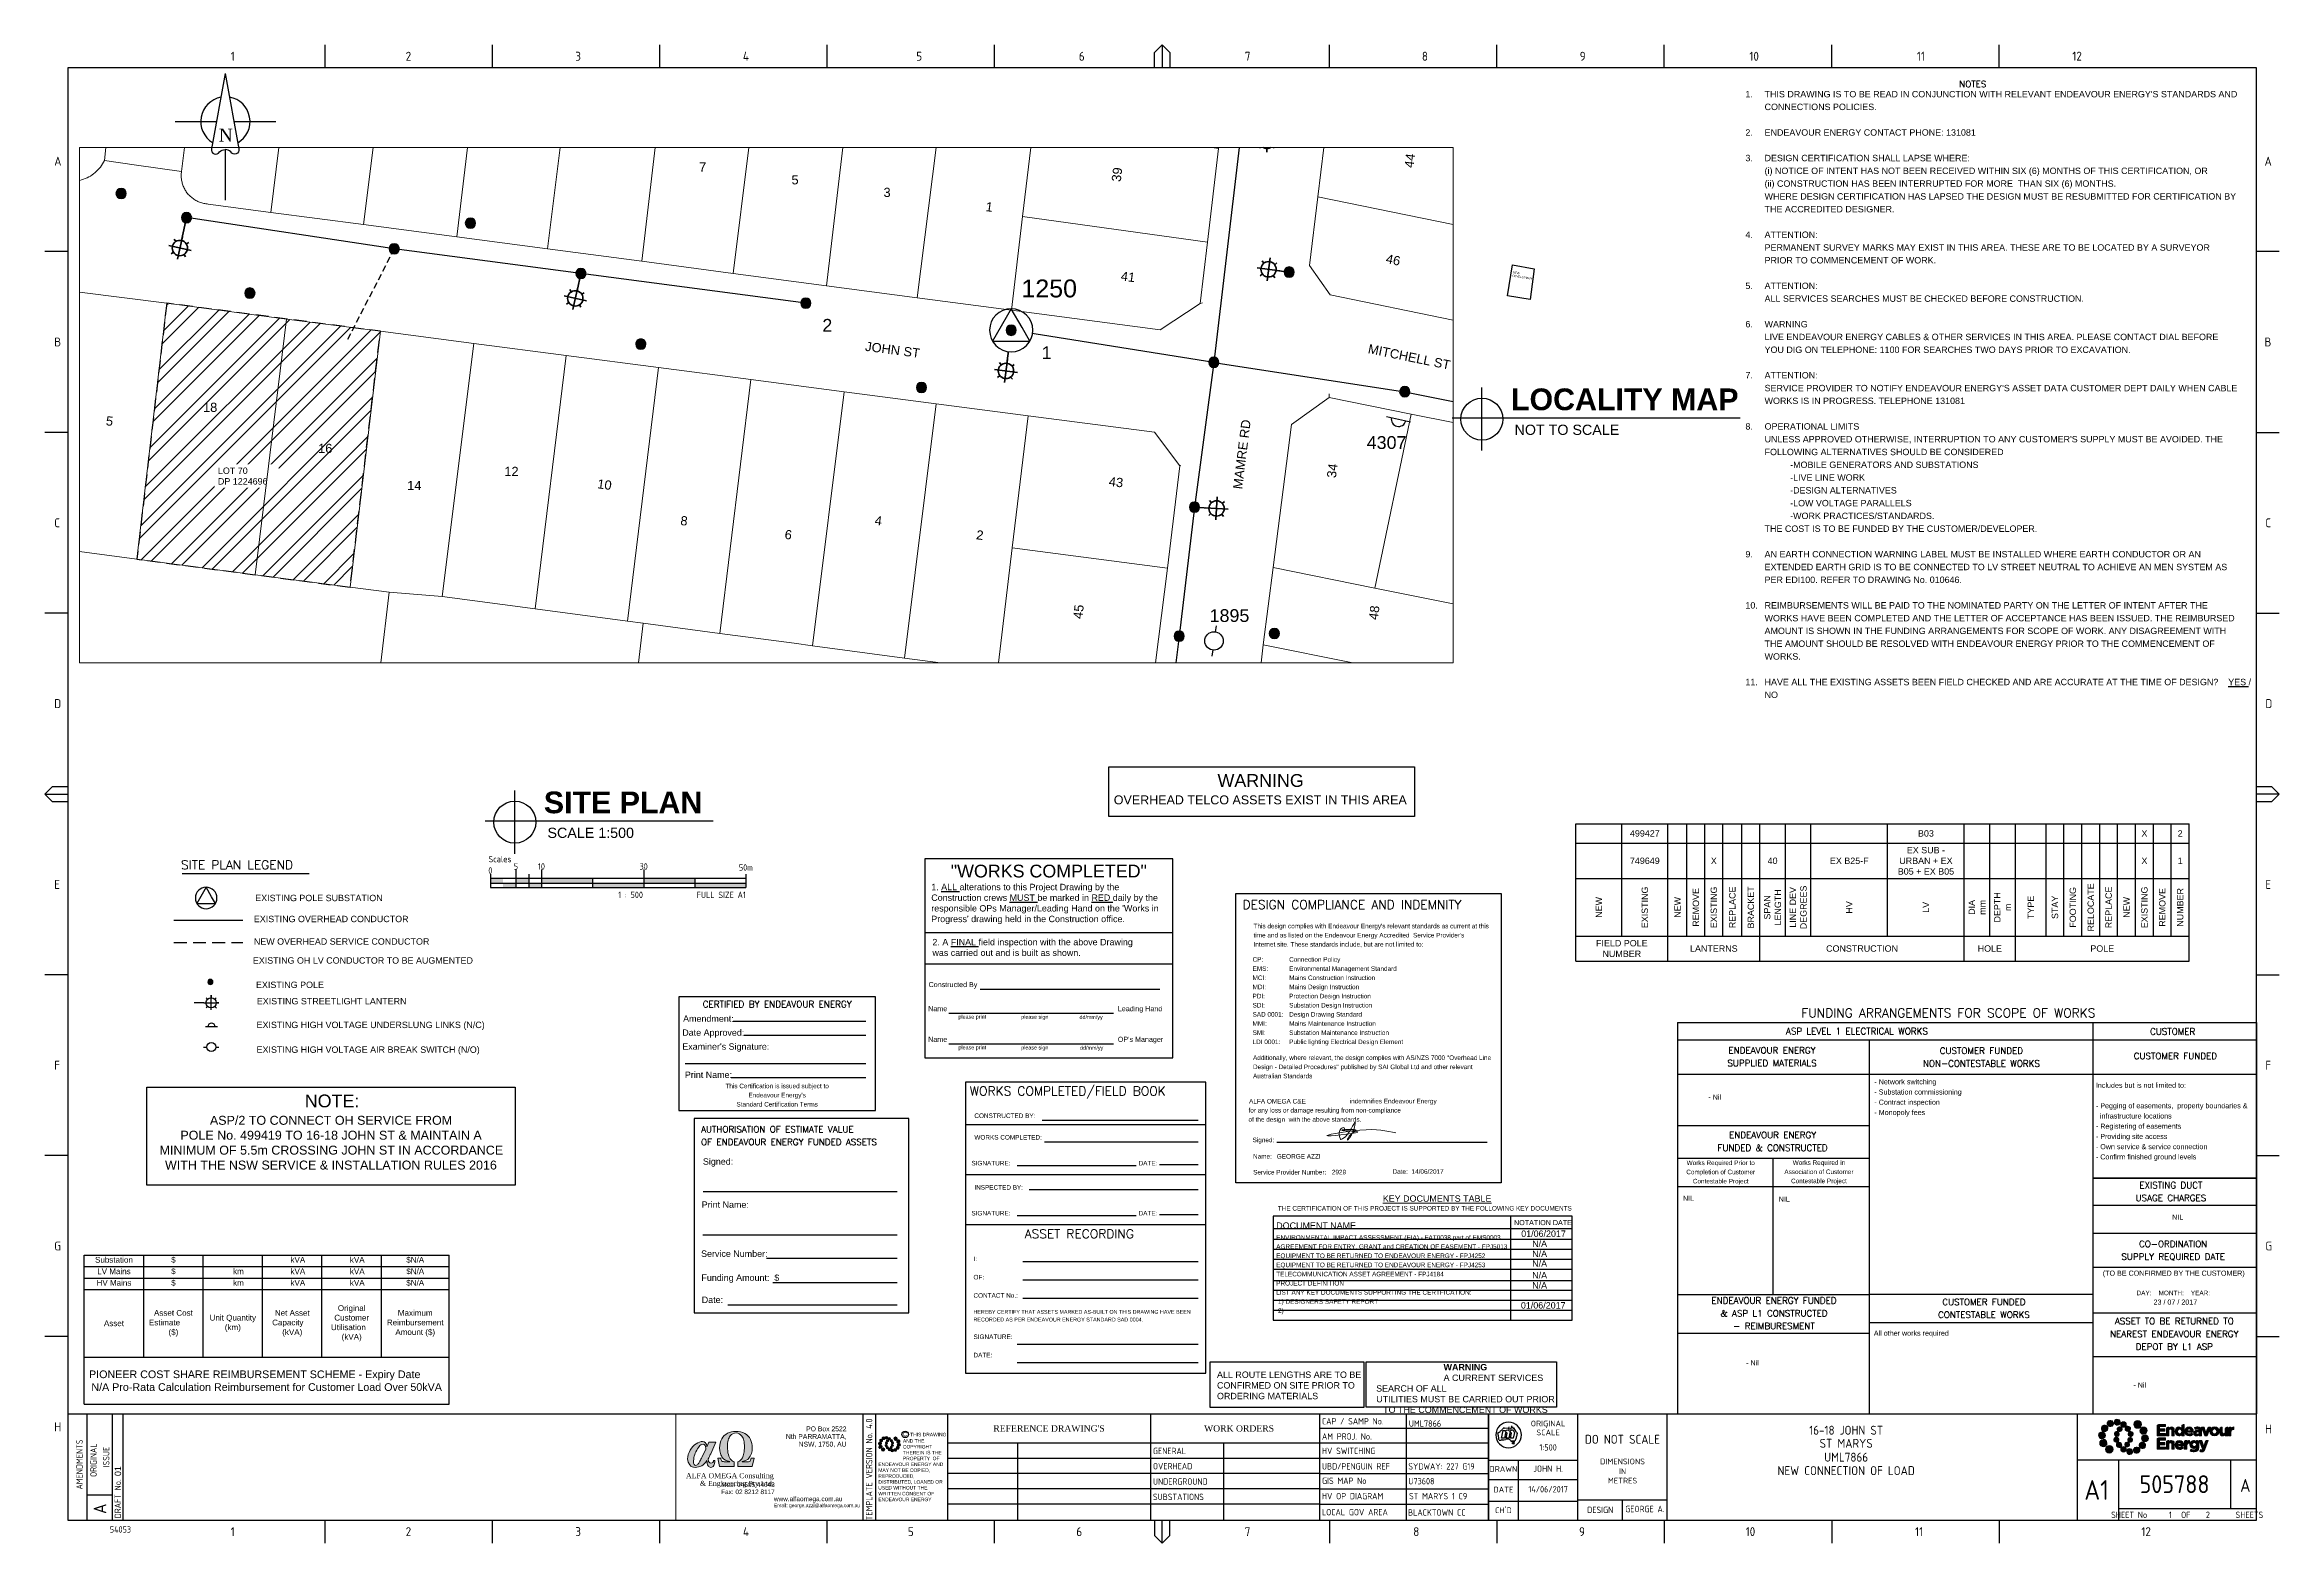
# Paper-space layout 'S1' of a CAD drawing. Header units: metres. Extents: x -30 to 845, y -5 to 581.
# The model-space entities are those that its viewports show. They can reach past a viewport. Long polylines and large blocks are cut down to what shows.
import ezdxf
from ezdxf.enums import TextEntityAlignment as Align

# ---------------------------------------------------------------- set-up
doc = ezdxf.new("R2010")
doc.units = ezdxf.units.M
for name, pattern in [('DASHED', [0.75, 0.5, -0.25]), ('DEFAULT', [0]), ('IE Trench LV', [6.5, 5, -1.5])]:
    doc.linetypes.add(name, pattern=pattern)
doc.layers.get('0').update_dxf_attribs({"color": 6})
for name, color, linetype in [('_User Miscellaneous1', 7, 'Continuous'), ('Equip_SP_HV_EXT', 7, 'Continuous'), ('Equip_SP_SL_EXT', 7, 'Continuous'), ('Notes', 7, 'Continuous'), ('OH_Details_SP_MISC', 7, 'Continuous'), ('Services_SP_EXT', 7, 'Continuous'), ('Services_SP_NEW_UG', 2, 'Continuous'), ('Sub_SP_HV_LV_EXT', 7, 'Continuous'), ('SupportsOH_SP_TR_HV_LV_SL_EXT', 7, 'Continuous'), ('SupportsUG_SP_EXT', 7, 'Continuous')]:
    doc.layers.add(name, color=color, linetype=linetype)
for name, color, linetype, lineweight in [('Cadastre Buildings_SP_EXT', 9, 'Continuous', 5), ('Cadastre Land Parcels_SP_EXT', 9, 'Continuous', 5), ('Cadastre Road Names_SP_HV_LV_SL_EXT', 9, 'Continuous', 5), ('Cadastre Roads_SP_EXT', 9, 'Continuous', 5)]:
    doc.layers.add(name, color=color, linetype=linetype, lineweight=lineweight)
doc.layers.add('Viewports', color=6, linetype='Continuous', plot=False)
doc.styles.add('A1-TB$0$ISO', font='iso.shx')
doc.styles.add('ARIAL', font='arial.ttf', dxfattribs={"height": 2})
doc.styles.add('Badge_address', font='ARIALNI.TTF')
doc.styles.add('Badge_Numbers', font='ariali.ttf')
doc.styles.add('Badge_Slogan', font='arialbi.ttf', dxfattribs={"width": 0.977314})
doc.styles.add('Elec', font='romand__.ttf')
doc.styles.add('iecARIAL', font='arial.ttf', dxfattribs={"height": 2})
doc.styles.add('iecISOCP', font='isocp.shx')
doc.styles.add('iecNAME', font='times.ttf')
doc.styles.add('iecTimesNewRoman', font='times.ttf')
doc.styles.add('POLE_LABEL', font='arial.ttf')
doc.styles.get("Standard").update_dxf_attribs({"font": 'arial.ttf'})

psp = doc.layouts.new('S1')

# ---------------------------------------------------------------- texts
at = {"layer": 'Notes', "color": 7, "lineweight": -3, "style": 'Elec'}
psp.add_text('NOTES', height=2.5, dxfattribs=at).set_placement((719.54, 566.83), align=Align.TOP_LEFT)
at = {"layer": 'Notes', "color": 7, "style": 'Elec'}
psp.add_text('SITE PLAN LEGEND', height=3.5, dxfattribs=at).set_placement((23.72, 260.07), align=Align.MIDDLE_LEFT)
at = {"layer": 'Notes', "color": 7}
psp.add_text('EXISTING POLE SUBSTATION', height=2.5, dxfattribs=at).set_placement((52.76, 245.11), align=Align.BOTTOM_LEFT)
for s, p in [('EXISTING OVERHEAD CONDUCTOR', (52.22, 238.89)), ('NEW OVERHEAD SERVICE CONDUCTOR', (52.22, 230.08)), ('EXISTING OH LV CONDUCTOR TO BE AUGMENTED', (51.82, 222.66)), ('EXISTING POLE', (53.05, 213.12)), ('EXISTING STREETLIGHT LANTERN', (53.36, 206.72)), ('EXISTING HIGH VOLTAGE UNDERSLUNG LINKS (N/C)', (53.29, 197.44)), ('EXISTING HIGH VOLTAGE AIR BREAK SWITCH (N/O)', (53.29, 187.76))]:
    psp.add_text(s, height=2.5, dxfattribs=at).set_placement(p, align=Align.MIDDLE_LEFT)
at = {"layer": 'Notes', "color": 7, "lineweight": -3, "insert": (635.87, 562.91), "char_height": 2.5, "width": 191.9283, "attachment_point": 1, "line_spacing_factor": 1.2}
psp.add_mtext("\\pi-7.5,l7.5,t7.5;1.^ITHIS DRAWING IS TO BE READ IN CONJUNCTION WITH RELEVANT ENDEAVOUR ENERGY'S STANDARDS AND CONNECTIONS POLICIES.\\P\\pi0,l0,tz;\\P\\pi-7.5,l7.5,t7.5;2.^IENDEAVOUR ENERGY CONTACT PHONE: 131081\\P\\pi0,l0,tz;\\P\\pi-7.5,l7.5,t7.5;3.^IDESIGN CERTIFICATION SHALL LAPSE WHERE:\\P\\pi0;(i) NOTICE OF INTENT HAS NOT BEEN RECEIVED WITHIN SIX (6) MONTHS OF THIS CERTIFICATION, OR\\P(ii) CONSTRUCTION HAS BEEN INTERRUPTED FOR MORE  THAN SIX (6) MONTHS.\\PWHERE DESIGN CERTIFICATION HAS LAPSED THE DESIGN MUST BE RESUBMITTED FOR CERTIFICATION BY THE ACCREDITED DESIGNER.\\P\\pl0,tz;\\P\\pi-7.5,l7.5,t7.5;4.^IATTENTION:\\P\\pi0;PERMANENT SURVEY MARKS MAY EXIST IN THIS AREA. THESE ARE TO BE LOCATED BY A SURVEYOR PRIOR TO COMMENCEMENT OF WORK.\\P\\pl0,tz;\\P\\pi-7.5,l7.5,t7.5;5.^IATTENTION:\\P\\pi0;ALL SERVICES SEARCHES MUST BE CHECKED BEFORE CONSTRUCTION.\\P\\pl0,tz;\\P\\pi-7.5,l7.5,t7.5;6.^IWARNING\\P\\pi0;LIVE ENDEAVOUR ENERGY CABLES & OTHER SERVICES IN THIS AREA. PLEASE CONTACT DIAL BEFORE YOU DIG ON TELEPHONE: 1100 FOR SEARCHES TWO DAYS PRIOR TO EXCAVATION.\\P\\pl0,tz;\\P\\pi-7.5,l7.5,t7.5;7.^IATTENTION:\\P\\pi0;SERVICE PROVIDER TO NOTIFY ENDEAVOUR ENERGY'S ASSET DATA CUSTOMER DEPT DAILY WHEN CABLE WORKS IS IN PROGRESS. TELEPHONE 131081\\P\\pl0,tz;\\P\\pi-7.5,l7.5,t7.5;8.^IOPERATIONAL LIMITS\\P\\pi0;UNLESS APPROVED OTHERWISE, INTERRUPTION TO ANY CUSTOMER'S SUPPLY MUST BE AVOIDED. THE FOLLOWING ALTERNATIVES SHOULD BE CONSIDERED\\P\\pi10;-MOBILE GENERATORS AND SUBSTATIONS\\P-LIVE LINE WORK\\P-DESIGN ALTERNATIVES\\P-LOW VOLTAGE PARALLELS\\P-WORK PRACTICES/STANDARDS.\\P\\pi0;THE COST IS TO BE FUNDED BY THE CUSTOMER/DEVELOPER.\\P\\P\\pi-7.5;9.^IAN EARTH CONNECTION WARNING LABEL MUST BE INSTALLED WHERE EARTH CONDUCTOR OR AN EXTENDED EARTH GRID IS TO BE CONNECTED TO LV STREET NEUTRAL TO ACHIEVE AN MEN SYSTEM AS PER EDI100. REFER TO DRAWING No. 010646. \\P\\pi0;\\P\\pi-7.5;10.^IREIMBURSEMENTS WILL BE PAID TO THE NOMINATED PARTY ON THE LETTER OF INTENT AFTER THE WORKS HAVE BEEN COMPLETED AND THE LETTER OF ACCEPTANCE HAS BEEN ISSUED. THE REIMBURSED AMOUNT IS SHOWN IN THE FUNDING ARRANGEMENTS FOR SCOPE OF WORK. ANY DISAGREEMENT WITH THE AMOUNT SHOULD BE RESOLVED WITH ENDEAVOUR ENERGY PRIOR TO THE COMMENCEMENT OF WORKS.\\P\\pi0,l0,tz;\\P\\pi-7.5,l7.5,t7.5;11.^IHAVE ALL THE EXISTING ASSETS BEEN FIELD CHECKED AND ARE ACCURATE AT THE TIME OF DESIGN?    {\\LYES} / NO", dxfattribs=at)
at = {"layer": 'Notes', "color": 1, "linetype": 'Continuous', "insert": (544.99, 492.35), "char_height": 0.8, "attachment_point": 1, "rotation": 351.37687}
psp.add_mtext_dynamic_manual_height_columns('NEW DEVELOPMENT', width=5.9022, gutter_width=4, heights=[0], dxfattribs=at)
at = {"layer": 'Notes', "linetype": 'Continuous', "lineweight": -3, "attachment_point": 1}
for s, insert, char_height, width in [('{\\fArial|b1|i0|c0|p34;LOCALITY MAP}', (544.13, 446.48), 8.5, 96.4258), ('NOT TO SCALE', (545.53, 432.31), 4, 45.5342), ('{\\fArial|b1|i0|c0|p34;SITE PLAN}', (165.7, 288.76), 8.5, 81.3481), ('SCALE 1:500', (167.11, 274.6), 4, 45.5342)]:
    psp.add_mtext(s, dxfattribs=dict(at, insert=insert, char_height=char_height, width=width))
at = {"layer": 'Notes', "color": 2, "char_height": 5, "attachment_point": 1}
for s, insert in [('\\pi52.441;{\\C1;WARNING\\P\\pi11.845;\\H0.7x;\\C256;OVERHEAD TELCO ASSETS EXIST IN THIS AREA}', (376.86, 295.58)), ('\\pi58.958;{\\C1;NOTE:\\P\\pi21.838;\\H0.7x;\\C256;ASP/2 TO CONNECT OH SERVICE FROM \\P\\pi10.278;POLE No. 499419 TO 16-18 JOHN ST & MAINTAIN A \\P\\pi2.1377;MINIMUM OF 5.5m CROSSING JOHN ST IN ACCORDANCE \\P\\pi4.2649;WITH THE NSW SERVICE & INSTALLATION RULES 2016}', (13.18, 170.19))]:
    psp.add_mtext_dynamic_manual_height_columns(s, width=138.1182, gutter_width=4, heights=[0], dxfattribs=dict(at, insert=insert))
at = {"layer": 'Notes', "color": 7, "char_height": 2.5, "style": 'A1-TB$0$ISO'}
for s, insert, width, attachment_point in [('Scales', (144.04, 263.58), 10.4832, 1), ('0', (144.76, 256.58), 34.2572, 8), ('5', (154.76, 258.21), 34.2572, 8), ('\\pt20;10', (164.76, 258.21), 34.2572, 8), ('\\pt20;30', (204.76, 258.21), 34.2572, 8), ('\\pt20;50m', (244.73, 257.79), 34.2572, 8), ('1 : 500', (194.76, 249.58), 34.2572, 1), ('FULL SIZE A1', (244.76, 249.58), 34.2572, 3)]:
    psp.add_mtext(s, dxfattribs=dict(at, insert=insert, width=width, attachment_point=attachment_point))
at = {"layer": 'Notes', "color": 2, "lineweight": -3, "char_height": 2.5, "attachment_point": 1, "style": 'iecARIAL'}
for s, insert in [('ALL ROUTE LENGTHS ARE TO BE CONFIRMED ON SITE PRIOR TO ORDERING MATERIALS', (429.1, 61.81)), ('\\pi26.391;{\\fArial|b1|i0|c0|p34;WARNING\\P\\pi1.1098;}A CURRENT SERVICES SEARCH OF ALL \\P\\pi0.046513;UTILITIES MUST BE CARRIED OUT PRIOR \\P\\pi2.7401;TO THE COMMENCEMENT OF WORKS', (491.37, 64.77))]:
    psp.add_mtext_dynamic_manual_height_columns(s, width=69.6309, gutter_width=10, heights=[0], dxfattribs=dict(at, insert=insert))

msp = doc.modelspace()

# ---------------------------------------------------------------- texts
at = {"layer": 'Cadastre Land Parcels_SP_EXT'}
for s, p in [('11', (293604.9, 6260598.21)), ('7', (293641.12, 6260593.23)), ('5', (293659.2, 6260590.74)), ('3', (293677.2, 6260588.27)), ('18', (293544.06, 6260546.22)), ('16', (293566.58, 6260538.18)), ('14', (293584.01, 6260530.93)), ('12', (293603.01, 6260533.68))]:
    msp.add_text(s, height=1.8, dxfattribs=at).set_placement(p)
for s, rotation, p in [('39', 82.8068, (293723.6, 6260591.16)), ('44', 82.8805, (293780.89, 6260593.88)), ('1', 352.4794, (293697.1, 6260585.53)), ('46', 348.3581, (293775.38, 6260575.38)), ('41', 352.4669, (293723.55, 6260571.96)), ('5', 353.2402, (293524.98, 6260543.63)), ('10', 352.4997, (293621.12, 6260531.3)), ('43', 353.9936, (293721.22, 6260531.74)), ('34', 83.0566, (293765.72, 6260533.22)), ('8', 352.6043, (293637.38, 6260524.12)), ('4', 352.6021, (293675.4, 6260524.14)), ('6', 352.5163, (293657.78, 6260521.41)), ('2', 352.5781, (293695.25, 6260521.33)), ('45', 83.5976, (293716.09, 6260505.64)), ('48', 83.0564, (293773.92, 6260505.44))]:
    msp.add_text(s, height=1.8, rotation=rotation, dxfattribs=at).set_placement(p)
at = {"layer": 'Cadastre Road Names_SP_HV_LV_SL_EXT'}
for s, rotation, p in [('JOHN ST', 352.5125, (293673.54, 6260558.2)), ('MITCHELL ST', 348.4348, (293771.88, 6260557.76)), ('MAMRE RD', 82.8418, (293747.36, 6260531.02))]:
    msp.add_text(s, height=1.8, rotation=rotation, dxfattribs=at).set_placement(p)

# ---------------------------------------------------------------- blocks, each defined once
blk = doc.blocks.new('NorthPnt 11(NP11)')
for p, q in [((-19.7, 0.02), (-3.49, 0)), ((3.32, 0), (19.7, -0.02)), ((-0.08, -10.94), (-0.08, -30.8))]:
    blk.add_line(p, q)
for points in [[(-0.08, 18.81), (-5.43, -10.68, 0.877048), (-2.29, -11.9, -0.1543), (-0.08, -10.94, 0.090511)], [(-0.08, 18.81), (5.26, -10.68, -0.877048), (2.13, -11.9, 0.1543), (-0.08, -10.94, -0.090511)]]:
    blk.add_lwpolyline(points, format="xyb")
for start, end in [(100.5988, 238.86433), (300.09942, 80.43745)]:
    blk.add_arc((0, 0), 9.64, start, end)
at = {"color": 7, "style": 'iecNAME'}
blk.add_text('N', height=5.02, dxfattribs=at).set_placement((-2.62, -7.82))
blk = doc.blocks.new('EE_LOGO_SMALL')
at = {"layer": 'Notes'}
h = blk.add_hatch(color=256, dxfattribs=at)
edge = h.paths.add_edge_path()
edge.add_spline(control_points=[(-8.4, 2), (-9.2, 2), (-9.8, 1.4), (-9.8, 0.7), (-9.9, -0.1), (-9.3, -0.7), (-8.6, -0.8), (-7.8, -0.8), (-7.2, -0.2), (-7.1, 0.5), (-7.1, 1.3), (-7.7, 1.9), (-8.4, 2)], knot_values=[0, 0, 0, 0, 1, 1, 1, 2, 2, 2, 3, 3, 3, 4, 4, 4, 4], degree=3, periodic=0)
h = blk.add_hatch(color=256, dxfattribs=at)
edge = h.paths.add_edge_path()
edge.add_spline(control_points=[(-6.8, 4.5), (-7.4, 4.8), (-8.2, 4.6), (-8.6, 4), (-8.9, 3.4), (-8.7, 2.6), (-8.1, 2.2), (-7.5, 1.9), (-6.7, 2.1), (-6.3, 2.7), (-6, 3.3), (-6.2, 4.1), (-6.8, 4.5)], knot_values=[0, 0, 0, 0, 1, 1, 1, 2, 2, 2, 3, 3, 3, 4, 4, 4, 4], degree=3, periodic=0)
h = blk.add_hatch(color=256, dxfattribs=at)
edge = h.paths.add_edge_path()
edge.add_spline(control_points=[(-4.2, 5.9), (-4.6, 6.5), (-5.3, 6.6), (-5.9, 6.3), (-6.4, 5.9), (-6.6, 5.1), (-6.2, 4.6), (-5.9, 4), (-5.1, 3.8), (-4.6, 4.2), (-4, 4.6), (-3.8, 5.3), (-4.2, 5.9)], knot_values=[0, 0, 0, 0, 1, 1, 1, 2, 2, 2, 3, 3, 3, 4, 4, 4, 4], degree=3, periodic=0)
h = blk.add_hatch(color=256, dxfattribs=at)
edge = h.paths.add_edge_path()
edge.add_spline(control_points=[(-1.3, 5.9), (-1.4, 6.5), (-2, 7), (-2.6, 6.9), (-3.3, 6.9), (-3.7, 6.3), (-3.7, 5.6), (-3.6, 5), (-3, 4.5), (-2.4, 4.6), (-1.7, 4.7), (-1.3, 5.2), (-1.3, 5.9)], knot_values=[0, 0, 0, 0, 1, 1, 1, 2, 2, 2, 3, 3, 3, 4, 4, 4, 4], degree=3, periodic=0)
h = blk.add_hatch(color=256, dxfattribs=at)
edge = h.paths.add_edge_path()
edge.add_spline(control_points=[(-2.5, 2.1), (-3, 2.2), (-3.5, 1.9), (-3.6, 1.3), (-3.7, 0.8), (-3.4, 0.3), (-2.9, 0.2), (-2.4, 0.1), (-1.9, 0.4), (-1.8, 0.9), (-1.7, 1.5), (-2, 2), (-2.5, 2.1)], knot_values=[0, 0, 0, 0, 1, 1, 1, 2, 2, 2, 3, 3, 3, 4, 4, 4, 4], degree=3, periodic=0)
h = blk.add_hatch(color=256, dxfattribs=at)
edge = h.paths.add_edge_path()
edge.add_spline(control_points=[(1, 4.9), (1, 4.3), (0.5, 3.8), (-0.1, 3.8), (-0.7, 3.8), (-1.2, 4.3), (-1.2, 4.9), (-1.2, 5.5), (-0.7, 6), (-0.1, 6), (0.5, 6), (1, 5.5), (1, 4.9)], knot_values=[0, 0, 0, 0, 1, 1, 1, 2, 2, 2, 3, 3, 3, 4, 4, 4, 4], degree=3, periodic=0)
edge = h.paths.add_edge_path()
edge.add_spline(control_points=[(-1.4, 4), (-1.9, 4.1), (-2.4, 3.8), (-2.5, 3.3), (-2.6, 2.7), (-2.3, 2.2), (-1.8, 2.1), (-1.3, 2), (-0.7, 2.3), (-0.6, 2.9), (-0.5, 3.4), (-0.9, 3.9), (-1.4, 4)], knot_values=[0, 0, 0, 0, 1, 1, 1, 2, 2, 2, 3, 3, 3, 4, 4, 4, 4], degree=3, periodic=0)
h = blk.add_hatch(color=256, dxfattribs=at)
edge = h.paths.add_edge_path()
edge.add_spline(control_points=[(2.3, 2.4), (2.8, 2.8), (2.8, 3.4), (2.4, 3.9), (2, 4.3), (1.4, 4.3), (0.9, 3.9), (0.5, 3.6), (0.5, 2.9), (0.9, 2.5), (1.2, 2), (1.9, 2), (2.3, 2.4)], knot_values=[0, 0, 0, 0, 1, 1, 1, 2, 2, 2, 3, 3, 3, 4, 4, 4, 4], degree=3, periodic=0)
edge = h.paths.add_edge_path()
edge.add_spline(control_points=[(1, 4.9), (1, 4.3), (0.5, 3.8), (-0.1, 3.8), (-0.7, 3.8), (-1.2, 4.3), (-1.2, 4.9), (-1.2, 5.5), (-0.7, 6), (-0.1, 6), (0.5, 6), (1, 5.5), (1, 4.9)], knot_values=[0, 0, 0, 0, 1, 1, 1, 2, 2, 2, 3, 3, 3, 4, 4, 4, 4], degree=3, periodic=0)
h = blk.add_hatch(color=256, dxfattribs=at)
edge = h.paths.add_edge_path()
edge.add_spline(control_points=[(1, 4.9), (1, 4.3), (0.5, 3.8), (-0.1, 3.8), (-0.7, 3.8), (-1.2, 4.3), (-1.2, 4.9), (-1.2, 5.5), (-0.7, 6), (-0.1, 6), (0.5, 6), (1, 5.5), (1, 4.9)], knot_values=[0, 0, 0, 0, 1, 1, 1, 2, 2, 2, 3, 3, 3, 4, 4, 4, 4], degree=3, periodic=0)
edge = h.paths.add_edge_path(flags=16)
edge.add_spline(control_points=[(1, 4.9), (1, 4.3), (0.5, 3.8), (-0.1, 3.8), (-0.7, 3.8), (-1.2, 4.3), (-1.2, 4.9), (-1.2, 5.5), (-0.7, 6), (-0.1, 6), (0.5, 6), (1, 5.5), (1, 4.9)], knot_values=[0, 0, 0, 0, 1, 1, 1, 2, 2, 2, 3, 3, 3, 4, 4, 4, 4], degree=3, periodic=0)
h = blk.add_hatch(color=256, dxfattribs=at)
edge = h.paths.add_edge_path()
edge.add_spline(control_points=[(3, 0.2), (3.5, 0.3), (3.8, 0.9), (3.7, 1.4), (3.6, 1.9), (3, 2.3), (2.5, 2.1), (1.9, 2), (1.6, 1.4), (1.8, 0.9), (1.9, 0.4), (2.5, 0.1), (3, 0.2)], knot_values=[0, 0, 0, 0, 1, 1, 1, 2, 2, 2, 3, 3, 3, 4, 4, 4, 4], degree=3, periodic=0)
h = blk.add_hatch(color=256, dxfattribs=at)
edge = h.paths.add_edge_path()
edge.add_spline(control_points=[(7, 4.9), (7, 4), (6.3, 3.4), (5.5, 3.4), (4.6, 3.4), (4, 4), (4, 4.9), (4, 5.7), (4.6, 6.4), (5.5, 6.4), (6.3, 6.4), (7, 5.7), (7, 4.9)], knot_values=[0, 0, 0, 0, 1, 1, 1, 2, 2, 2, 3, 3, 3, 4, 4, 4, 4], degree=3, periodic=0)
h = blk.add_hatch(color=256, dxfattribs=at)
edge = h.paths.add_edge_path()
edge.add_spline(control_points=[(8.4, 1.1), (9.1, 1.5), (9.4, 2.3), (9.1, 3), (8.8, 3.7), (7.9, 4.1), (7.2, 3.8), (6.5, 3.4), (6.2, 2.6), (6.5, 1.9), (6.8, 1.2), (7.7, 0.8), (8.4, 1.1)], knot_values=[0, 0, 0, 0, 1, 1, 1, 2, 2, 2, 3, 3, 3, 4, 4, 4, 4], degree=3, periodic=0)
h = blk.add_hatch(color=256, dxfattribs=at)
edge = h.paths.add_edge_path()
edge.add_spline(control_points=[(8.3, -1.9), (9, -1.9), (9.7, -1.4), (9.7, -0.6), (9.7, 0.1), (9.2, 0.8), (8.4, 0.8), (7.7, 0.8), (7, 0.3), (7, -0.5), (6.9, -1.2), (7.5, -1.9), (8.3, -1.9)], knot_values=[0, 0, 0, 0, 1, 1, 1, 2, 2, 2, 3, 3, 3, 4, 4, 4, 4], degree=3, periodic=0)
h = blk.add_hatch(color=256, dxfattribs=at)
edge = h.paths.add_edge_path()
edge.add_spline(control_points=[(-8.5, -1.1), (-9.2, -1.4), (-9.6, -2.3), (-9.3, -3), (-8.9, -3.7), (-8.1, -4), (-7.4, -3.7), (-6.7, -3.4), (-6.3, -2.5), (-6.6, -1.8), (-7, -1.1), (-7.8, -0.8), (-8.5, -1.1)], knot_values=[0, 0, 0, 0, 1, 1, 1, 2, 2, 2, 3, 3, 3, 4, 4, 4, 4], degree=3, periodic=0)
h = blk.add_hatch(color=256, dxfattribs=at)
edge = h.paths.add_edge_path()
edge.add_spline(control_points=[(-7.1, -4.8), (-7.1, -4), (-6.5, -3.3), (-5.6, -3.3), (-4.8, -3.3), (-4.1, -4), (-4.1, -4.8), (-4.1, -5.7), (-4.8, -6.3), (-5.6, -6.3), (-6.5, -6.3), (-7.1, -5.7), (-7.1, -4.8)], knot_values=[0, 0, 0, 0, 1, 1, 1, 2, 2, 2, 3, 3, 3, 4, 4, 4, 4], degree=3, periodic=0)
h = blk.add_hatch(color=256, dxfattribs=at)
edge = h.paths.add_edge_path()
edge.add_spline(control_points=[(-3.1, -0.2), (-3.7, -0.3), (-4, -0.8), (-3.8, -1.4), (-3.7, -1.9), (-3.2, -2.2), (-2.6, -2.1), (-2.1, -1.9), (-1.8, -1.4), (-1.9, -0.9), (-2.1, -0.3), (-2.6, 0), (-3.1, -0.2)], knot_values=[0, 0, 0, 0, 1, 1, 1, 2, 2, 2, 3, 3, 3, 4, 4, 4, 4], degree=3, periodic=0)
h = blk.add_hatch(color=256, dxfattribs=at)
edge = h.paths.add_edge_path()
edge.add_spline(control_points=[(-2.5, -2.3), (-2.9, -2.7), (-3, -3.4), (-2.6, -3.8), (-2.2, -4.2), (-1.5, -4.3), (-1.1, -3.9), (-0.7, -3.5), (-0.6, -2.8), (-1, -2.4), (-1.4, -2), (-2, -1.9), (-2.5, -2.3)], knot_values=[0, 0, 0, 0, 1, 1, 1, 2, 2, 2, 3, 3, 3, 4, 4, 4, 4], degree=3, periodic=0)
h = blk.add_hatch(color=256, dxfattribs=at)
edge = h.paths.add_edge_path()
edge.add_spline(control_points=[(-1.2, -4.8), (-1.2, -4.2), (-0.7, -3.7), (-0.1, -3.7), (0.5, -3.7), (1, -4.2), (1, -4.8), (1, -5.4), (0.5, -5.9), (-0.1, -5.9), (-0.7, -5.9), (-1.2, -5.4), (-1.2, -4.8)], knot_values=[0, 0, 0, 0, 1, 1, 1, 2, 2, 2, 3, 3, 3, 4, 4, 4, 4], degree=3, periodic=0)
h = blk.add_hatch(color=256, dxfattribs=at)
edge = h.paths.add_edge_path()
edge.add_spline(control_points=[(1.2, -3.9), (1.7, -4.1), (2.2, -3.7), (2.3, -3.2), (2.5, -2.7), (2.1, -2.2), (1.6, -2.1), (1.1, -2), (0.6, -2.3), (0.5, -2.8), (0.4, -3.3), (0.7, -3.8), (1.2, -3.9)], knot_values=[0, 0, 0, 0, 1, 1, 1, 2, 2, 2, 3, 3, 3, 4, 4, 4, 4], degree=3, periodic=0)
h = blk.add_hatch(color=256, dxfattribs=at)
edge = h.paths.add_edge_path()
edge.add_spline(control_points=[(1.2, -5.8), (1.3, -6.5), (1.8, -6.9), (2.5, -6.9), (3.1, -6.8), (3.6, -6.2), (3.5, -5.6), (3.4, -5), (2.9, -4.5), (2.2, -4.6), (1.6, -4.6), (1.1, -5.2), (1.2, -5.8)], knot_values=[0, 0, 0, 0, 1, 1, 1, 2, 2, 2, 3, 3, 3, 4, 4, 4, 4], degree=3, periodic=0)
h = blk.add_hatch(color=256, dxfattribs=at)
edge = h.paths.add_edge_path()
edge.add_spline(control_points=[(2.4, -2), (2.9, -2.1), (3.4, -1.8), (3.5, -1.3), (3.6, -0.8), (3.3, -0.3), (2.8, -0.2), (2.2, -0.1), (1.7, -0.4), (1.6, -0.9), (1.5, -1.4), (1.8, -1.9), (2.4, -2)], knot_values=[0, 0, 0, 0, 1, 1, 1, 2, 2, 2, 3, 3, 3, 4, 4, 4, 4], degree=3, periodic=0)
h = blk.add_hatch(color=256, dxfattribs=at)
edge = h.paths.add_edge_path()
edge.add_spline(control_points=[(4, -5.8), (4.4, -6.4), (5.2, -6.6), (5.7, -6.2), (6.3, -5.8), (6.5, -5.1), (6.1, -4.5), (5.7, -4), (5, -3.8), (4.4, -4.2), (3.8, -4.5), (3.7, -5.3), (4, -5.8)], knot_values=[0, 0, 0, 0, 1, 1, 1, 2, 2, 2, 3, 3, 3, 4, 4, 4, 4], degree=3, periodic=0)
h = blk.add_hatch(color=256, dxfattribs=at)
edge = h.paths.add_edge_path()
edge.add_spline(control_points=[(6.7, -4.4), (7.3, -4.8), (8.1, -4.6), (8.4, -4), (8.8, -3.3), (8.6, -2.6), (8, -2.2), (7.3, -1.8), (6.6, -2.1), (6.2, -2.7), (5.8, -3.3), (6, -4.1), (6.7, -4.4)], knot_values=[0, 0, 0, 0, 1, 1, 1, 2, 2, 2, 3, 3, 3, 4, 4, 4, 4], degree=3, periodic=0)
at = {"layer": 'Notes', "lineweight": 0}
for points in [[(1.8, 2.1), (1.8, 2.1)], [(-2, -2.1), (-2, -2.1)]]:
    blk.add_lwpolyline(points, dxfattribs=at)
for points in [[(-8.4, 2), (-9.2, 2), (-9.8, 1.4), (-9.8, 0.7), (-9.9, -0.1), (-9.3, -0.7), (-8.6, -0.8), (-7.8, -0.8), (-7.2, -0.2), (-7.1, 0.5), (-7.1, 1.3), (-7.7, 1.9), (-8.4, 2)], [(-6.8, 4.5), (-7.4, 4.8), (-8.2, 4.6), (-8.6, 4), (-8.9, 3.4), (-8.7, 2.6), (-8.1, 2.2), (-7.5, 1.9), (-6.7, 2.1), (-6.3, 2.7), (-6, 3.3), (-6.2, 4.1), (-6.8, 4.5)], [(-4.2, 5.9), (-4.6, 6.5), (-5.3, 6.6), (-5.9, 6.3), (-6.4, 5.9), (-6.6, 5.1), (-6.2, 4.6), (-5.9, 4), (-5.1, 3.8), (-4.6, 4.2), (-4, 4.6), (-3.8, 5.3), (-4.2, 5.9)], [(-1.3, 5.9), (-1.4, 6.5), (-2, 7), (-2.6, 6.9), (-3.3, 6.9), (-3.7, 6.3), (-3.7, 5.6), (-3.6, 5), (-3, 4.5), (-2.4, 4.6), (-1.7, 4.7), (-1.3, 5.2), (-1.3, 5.9)], [(-2.5, 2.1), (-3, 2.2), (-3.5, 1.9), (-3.6, 1.3), (-3.7, 0.8), (-3.4, 0.3), (-2.9, 0.2), (-2.4, 0.1), (-1.9, 0.4), (-1.8, 0.9), (-1.7, 1.5), (-2, 2), (-2.5, 2.1)], [(-1.4, 4), (-1.9, 4.1), (-2.4, 3.8), (-2.5, 3.3), (-2.6, 2.7), (-2.3, 2.2), (-1.8, 2.1), (-1.3, 2), (-0.7, 2.3), (-0.6, 2.9), (-0.5, 3.4), (-0.9, 3.9), (-1.4, 4)], [(1, 4.9), (1, 4.3), (0.5, 3.8), (-0.1, 3.8), (-0.7, 3.8), (-1.2, 4.3), (-1.2, 4.9), (-1.2, 5.5), (-0.7, 6), (-0.1, 6), (0.5, 6), (1, 5.5), (1, 4.9)], [(1, 4.9), (1, 4.3), (0.5, 3.8), (-0.1, 3.8), (-0.7, 3.8), (-1.2, 4.3), (-1.2, 4.9), (-1.2, 5.5), (-0.7, 6), (-0.1, 6), (0.5, 6), (1, 5.5), (1, 4.9)], [(2.3, 2.4), (2.8, 2.8), (2.8, 3.4), (2.4, 3.9), (2, 4.3), (1.4, 4.3), (0.9, 3.9), (0.5, 3.6), (0.5, 2.9), (0.9, 2.5), (1.2, 2), (1.9, 2), (2.3, 2.4)], [(3, 0.2), (3.5, 0.3), (3.8, 0.9), (3.7, 1.4), (3.6, 1.9), (3, 2.3), (2.5, 2.1), (1.9, 2), (1.6, 1.4), (1.8, 0.9), (1.9, 0.4), (2.5, 0.1), (3, 0.2)], [(7, 4.9), (7, 4), (6.3, 3.4), (5.5, 3.4), (4.6, 3.4), (4, 4), (4, 4.9), (4, 5.7), (4.6, 6.4), (5.5, 6.4), (6.3, 6.4), (7, 5.7), (7, 4.9)], [(8.4, 1.1), (9.1, 1.5), (9.4, 2.3), (9.1, 3), (8.8, 3.7), (7.9, 4.1), (7.2, 3.8), (6.5, 3.4), (6.2, 2.6), (6.5, 1.9), (6.8, 1.2), (7.7, 0.8), (8.4, 1.1)], [(8.3, -1.9), (9, -1.9), (9.7, -1.4), (9.7, -0.6), (9.7, 0.1), (9.2, 0.8), (8.4, 0.8), (7.7, 0.8), (7, 0.3), (7, -0.5), (6.9, -1.2), (7.5, -1.9), (8.3, -1.9)], [(-8.5, -1.1), (-9.2, -1.4), (-9.6, -2.3), (-9.3, -3), (-8.9, -3.7), (-8.1, -4), (-7.4, -3.7), (-6.7, -3.4), (-6.3, -2.5), (-6.6, -1.8), (-7, -1.1), (-7.8, -0.8), (-8.5, -1.1)], [(-7.1, -4.8), (-7.1, -4), (-6.5, -3.3), (-5.6, -3.3), (-4.8, -3.3), (-4.1, -4), (-4.1, -4.8), (-4.1, -5.7), (-4.8, -6.3), (-5.6, -6.3), (-6.5, -6.3), (-7.1, -5.7), (-7.1, -4.8)], [(-3.1, -0.2), (-3.7, -0.3), (-4, -0.8), (-3.8, -1.4), (-3.7, -1.9), (-3.2, -2.2), (-2.6, -2.1), (-2.1, -1.9), (-1.8, -1.4), (-1.9, -0.9), (-2.1, -0.3), (-2.6, 0), (-3.1, -0.2)], [(-2.5, -2.3), (-2.9, -2.7), (-3, -3.4), (-2.6, -3.8), (-2.2, -4.2), (-1.5, -4.3), (-1.1, -3.9), (-0.7, -3.5), (-0.6, -2.8), (-1, -2.4), (-1.4, -2), (-2, -1.9), (-2.5, -2.3)], [(-1.2, -4.8), (-1.2, -4.2), (-0.7, -3.7), (-0.1, -3.7), (0.5, -3.7), (1, -4.2), (1, -4.8), (1, -5.4), (0.5, -5.9), (-0.1, -5.9), (-0.7, -5.9), (-1.2, -5.4), (-1.2, -4.8)], [(1.2, -3.9), (1.7, -4.1), (2.2, -3.7), (2.3, -3.2), (2.5, -2.7), (2.1, -2.2), (1.6, -2.1), (1.1, -2), (0.6, -2.3), (0.5, -2.8), (0.4, -3.3), (0.7, -3.8), (1.2, -3.9)], [(1.2, -5.8), (1.3, -6.5), (1.8, -6.9), (2.5, -6.9), (3.1, -6.8), (3.6, -6.2), (3.5, -5.6), (3.4, -5), (2.9, -4.5), (2.2, -4.6), (1.6, -4.6), (1.1, -5.2), (1.2, -5.8)], [(2.4, -2), (2.9, -2.1), (3.4, -1.8), (3.5, -1.3), (3.6, -0.8), (3.3, -0.3), (2.8, -0.2), (2.2, -0.1), (1.7, -0.4), (1.6, -0.9), (1.5, -1.4), (1.8, -1.9), (2.4, -2)], [(4, -5.8), (4.4, -6.4), (5.2, -6.6), (5.7, -6.2), (6.3, -5.8), (6.5, -5.1), (6.1, -4.5), (5.7, -4), (5, -3.8), (4.4, -4.2), (3.8, -4.5), (3.7, -5.3), (4, -5.8)], [(6.7, -4.4), (7.3, -4.8), (8.1, -4.6), (8.4, -4), (8.8, -3.3), (8.6, -2.6), (8, -2.2), (7.3, -1.8), (6.6, -2.1), (6.2, -2.7), (5.8, -3.3), (6, -4.1), (6.7, -4.4)]]:
    blk.add_open_spline(points, degree=3, knots=[0, 0, 0, 0, 1, 1, 1, 2, 2, 2, 3, 3, 3, 4, 4, 4, 4], dxfattribs=at)
blk = doc.blocks.new('EE_COPYRIGHT_A1')
at = {"layer": 'Notes'}
blk.add_circle((9.53, -0.82), 1.15, dxfattribs=at)
at = {"xscale": 0.4, "yscale": 0.4, "zscale": 0.4}
blk.add_blockref('EE_LOGO_SMALL', (3.96, -4.29), dxfattribs=at)
at = {"layer": 'Notes', "insert": (0, 0), "char_height": 1.25, "width": 24.1208, "attachment_point": 1, "style": 'ARIAL'}
blk.add_mtext('\\pt8.75;               ^I{\\H1.2x;C } THIS DRAWING\\P\\pi-8.75,l8.75,t8.75,20;       ^IAND THE ^I\\P\\pi0,t8.75;COPYRIGHT\\P\\pi-8.75,t1.25,8.75;^I^ITHEREIN IS THE PROPERTY  OF \\P\\pi0,l0,t1.25;ENDEAVOUR ENERGY AND MAY NOT BE COPIED, REPRODUCED, DISTRIBUTED, LOANED OR USED WITHOUT THE WRITTEN CONSENT OF ENDEAVOUR ENERGY', dxfattribs=at)
blk = doc.blocks.new('EE_LOGO')
h = blk.add_hatch(color=7)
edge = h.paths.add_edge_path()
edge.add_spline(control_points=[(-25.34, 1.94), (-26.08, 1.98), (-26.72, 1.41), (-26.77, 0.66), (-26.81, -0.09), (-26.24, -0.72), (-25.49, -0.77), (-24.74, -0.81), (-24.1, -0.24), (-24.06, 0.51), (-24.02, 1.25), (-24.59, 1.89), (-25.34, 1.94)], knot_values=[0, 0, 0, 0, 1, 1, 1, 2, 2, 2, 3, 3, 3, 4, 4, 4, 4], degree=3, periodic=0)
h = blk.add_hatch(color=7)
edge = h.paths.add_edge_path()
edge.add_spline(control_points=[(-23.73, 4.46), (-24.34, 4.81), (-25.13, 4.61), (-25.49, 3.99), (-25.85, 3.38), (-25.64, 2.59), (-25.03, 2.23), (-24.41, 1.87), (-23.63, 2.08), (-23.27, 2.69), (-22.91, 3.31), (-23.12, 4.1), (-23.73, 4.46)], knot_values=[0, 0, 0, 0, 1, 1, 1, 2, 2, 2, 3, 3, 3, 4, 4, 4, 4], degree=3, periodic=0)
h = blk.add_hatch(color=7)
edge = h.paths.add_edge_path()
edge.add_spline(control_points=[(-21.12, 5.87), (-21.48, 6.44), (-22.24, 6.61), (-22.81, 6.24), (-23.37, 5.88), (-23.54, 5.12), (-23.17, 4.55), (-22.81, 3.98), (-22.05, 3.82), (-21.48, 4.19), (-20.92, 4.55), (-20.75, 5.31), (-21.12, 5.87)], knot_values=[0, 0, 0, 0, 1, 1, 1, 2, 2, 2, 3, 3, 3, 4, 4, 4, 4], degree=3, periodic=0)
h = blk.add_hatch(color=7)
edge = h.paths.add_edge_path()
edge.add_spline(control_points=[(-19.43, 2.06), (-19.94, 2.17), (-20.44, 1.84), (-20.55, 1.33), (-20.66, 0.82), (-20.34, 0.32), (-19.83, 0.21), (-19.32, 0.1), (-18.81, 0.42), (-18.71, 0.93), (-18.59, 1.44), (-18.92, 1.95), (-19.43, 2.06)], knot_values=[0, 0, 0, 0, 1, 1, 1, 2, 2, 2, 3, 3, 3, 4, 4, 4, 4], degree=3, periodic=0)
h = blk.add_hatch(color=7)
edge = h.paths.add_edge_path()
edge.add_spline(control_points=[(-18.27, 5.87), (-18.34, 6.5), (-18.91, 6.97), (-19.54, 6.9), (-20.18, 6.84), (-20.65, 6.27), (-20.58, 5.63), (-20.52, 4.99), (-19.95, 4.53), (-19.31, 4.59), (-18.67, 4.66), (-18.21, 5.23), (-18.27, 5.87)], knot_values=[0, 0, 0, 0, 1, 1, 1, 2, 2, 2, 3, 3, 3, 4, 4, 4, 4], degree=3, periodic=0)
h = blk.add_hatch(color=7)
edge = h.paths.add_edge_path()
edge.add_spline(control_points=[(-15.91, 4.86), (-15.91, 4.26), (-16.4, 3.77), (-17, 3.77), (-17.6, 3.77), (-18.08, 4.26), (-18.08, 4.86), (-18.08, 5.46), (-17.6, 5.95), (-17, 5.95), (-16.4, 5.95), (-15.91, 5.46), (-15.91, 4.86)], knot_values=[0, 0, 0, 0, 1, 1, 1, 2, 2, 2, 3, 3, 3, 4, 4, 4, 4], degree=3, periodic=0)
edge = h.paths.add_edge_path()
edge.add_spline(control_points=[(-18.29, 3.97), (-18.8, 4.08), (-19.3, 3.76), (-19.41, 3.25), (-19.52, 2.74), (-19.2, 2.23), (-18.69, 2.12), (-18.18, 2.01), (-17.67, 2.33), (-17.56, 2.84), (-17.45, 3.35), (-17.78, 3.86), (-18.29, 3.97)], knot_values=[0, 0, 0, 0, 1, 1, 1, 2, 2, 2, 3, 3, 3, 4, 4, 4, 4], degree=3, periodic=0)
h = blk.add_hatch(color=7)
edge = h.paths.add_edge_path()
edge.add_spline(control_points=[(-14.59, 2.36), (-14.16, 2.75), (-14.12, 3.41), (-14.51, 3.84), (-14.89, 4.27), (-15.55, 4.31), (-15.99, 3.93), (-16.42, 3.54), (-16.46, 2.88), (-16.07, 2.45), (-15.69, 2.01), (-15.02, 1.98), (-14.59, 2.36)], knot_values=[0, 0, 0, 0, 1, 1, 1, 2, 2, 2, 3, 3, 3, 4, 4, 4, 4], degree=3, periodic=0)
edge = h.paths.add_edge_path()
edge.add_spline(control_points=[(-15.91, 4.86), (-15.91, 4.26), (-16.4, 3.77), (-17, 3.77), (-17.6, 3.77), (-18.08, 4.26), (-18.08, 4.86), (-18.08, 5.46), (-17.6, 5.95), (-17, 5.95), (-16.4, 5.95), (-15.91, 5.46), (-15.91, 4.86)], knot_values=[0, 0, 0, 0, 1, 1, 1, 2, 2, 2, 3, 3, 3, 4, 4, 4, 4], degree=3, periodic=0)
h = blk.add_hatch(color=7)
edge = h.paths.add_edge_path()
edge.add_spline(control_points=[(-15.91, 4.86), (-15.91, 4.26), (-16.4, 3.77), (-17, 3.77), (-17.6, 3.77), (-18.08, 4.26), (-18.08, 4.86), (-18.08, 5.46), (-17.6, 5.95), (-17, 5.95), (-16.4, 5.95), (-15.91, 5.46), (-15.91, 4.86)], knot_values=[0, 0, 0, 0, 1, 1, 1, 2, 2, 2, 3, 3, 3, 4, 4, 4, 4], degree=3, periodic=0)
edge = h.paths.add_edge_path(flags=16)
edge.add_spline(control_points=[(-15.91, 4.86), (-15.91, 4.26), (-16.4, 3.77), (-17, 3.77), (-17.6, 3.77), (-18.08, 4.26), (-18.08, 4.86), (-18.08, 5.46), (-17.6, 5.95), (-17, 5.95), (-16.4, 5.95), (-15.91, 5.46), (-15.91, 4.86)], knot_values=[0, 0, 0, 0, 1, 1, 1, 2, 2, 2, 3, 3, 3, 4, 4, 4, 4], degree=3, periodic=0)
h = blk.add_hatch(color=7)
edge = h.paths.add_edge_path()
edge.add_spline(control_points=[(-13.94, 0.18), (-13.41, 0.32), (-13.09, 0.87), (-13.23, 1.4), (-13.37, 1.93), (-13.92, 2.25), (-14.45, 2.11), (-14.98, 1.97), (-15.3, 1.42), (-15.16, 0.89), (-15.02, 0.36), (-14.47, 0.04), (-13.94, 0.18)], knot_values=[0, 0, 0, 0, 1, 1, 1, 2, 2, 2, 3, 3, 3, 4, 4, 4, 4], degree=3, periodic=0)
h = blk.add_hatch(color=7)
edge = h.paths.add_edge_path()
edge.add_spline(control_points=[(-9.93, 4.86), (-9.93, 4.03), (-10.61, 3.35), (-11.44, 3.35), (-12.28, 3.35), (-12.95, 4.03), (-12.95, 4.86), (-12.95, 5.69), (-12.28, 6.37), (-11.44, 6.37), (-10.61, 6.37), (-9.93, 5.69), (-9.93, 4.86)], knot_values=[0, 0, 0, 0, 1, 1, 1, 2, 2, 2, 3, 3, 3, 4, 4, 4, 4], degree=3, periodic=0)
h = blk.add_hatch(color=7)
edge = h.paths.add_edge_path()
edge.add_spline(control_points=[(-8.55, 1.13), (-7.83, 1.45), (-7.5, 2.29), (-7.82, 3.01), (-8.14, 3.73), (-8.98, 4.06), (-9.7, 3.74), (-10.42, 3.42), (-10.75, 2.58), (-10.43, 1.86), (-10.11, 1.14), (-9.27, 0.81), (-8.55, 1.13)], knot_values=[0, 0, 0, 0, 1, 1, 1, 2, 2, 2, 3, 3, 3, 4, 4, 4, 4], degree=3, periodic=0)
h = blk.add_hatch(color=7)
edge = h.paths.add_edge_path()
edge.add_spline(control_points=[(-8.66, -1.92), (-7.91, -1.96), (-7.27, -1.39), (-7.23, -0.64), (-7.19, 0.1), (-7.76, 0.74), (-8.51, 0.78), (-9.25, 0.83), (-9.89, 0.26), (-9.94, -0.49), (-9.98, -1.24), (-9.41, -1.88), (-8.66, -1.92)], knot_values=[0, 0, 0, 0, 1, 1, 1, 2, 2, 2, 3, 3, 3, 4, 4, 4, 4], degree=3, periodic=0)
h = blk.add_hatch(color=7)
edge = h.paths.add_edge_path()
edge.add_spline(control_points=[(-3.85, 0.44), (-3.85, 0.44), (-3.85, 4.25), (-3.85, 4.3), (-3.85, 4.35), (-3.85, 4.86), (-3.29, 4.86), (-2.74, 4.86), (-0.49, 4.86), (-0.49, 4.86), (-0.49, 4.86), (-0.49, 4), (-0.49, 4), (-0.49, 4), (-2.89, 4), (-2.89, 4), (-2.89, 4), (-2.89, 3.1), (-2.89, 3.1), (-2.89, 3.1), (-0.8, 3.1), (-0.8, 3.1), (-0.8, 3.1), (-0.8, 2.23), (-0.8, 2.23), (-0.8, 2.23), (-2.89, 2.23), (-2.89, 2.23), (-2.89, 2.23), (-2.89, 1.31), (-2.89, 1.31), (-2.89, 1.31), (-0.49, 1.31), (-0.49, 1.31), (-0.49, 1.31), (-0.49, 0.44), (-0.49, 0.44), (-0.49, 0.44), (-3.85, 0.44), (-3.85, 0.44)], knot_values=[0, 0, 0, 0, 1, 1, 1, 2, 2, 2, 3, 3, 3, 4, 4, 4, 5, 5, 5, 6, 6, 6, 7, 7, 7, 8, 8, 8, 9, 9, 9, 10, 10, 10, 11, 11, 11, 12, 12, 12, 13, 13, 13, 13], degree=3, periodic=0)
h = blk.add_hatch(color=7)
edge = h.paths.add_edge_path()
edge.add_spline(control_points=[(1.94, 0.44), (1.94, 0.44), (1.94, 2.33), (1.94, 2.33), (1.94, 2.78), (1.73, 3.02), (1.36, 3.02), (1, 3.02), (0.76, 2.78), (0.76, 2.33), (0.76, 2.33), (0.76, 0.44), (0.76, 0.44), (0.76, 0.44), (-0.2, 0.44), (-0.2, 0.44), (-0.2, 0.44), (-0.2, 3.21), (-0.2, 3.27), (-0.2, 3.33), (-0.2, 3.82), (0.36, 3.82), (0.76, 3.82), (0.76, 3.82), (0.76, 3.82), (0.76, 3.82), (0.76, 3.35), (0.76, 3.35), (0.98, 3.63), (1.27, 3.89), (1.75, 3.89), (2.48, 3.89), (2.9, 3.41), (2.9, 2.63), (2.9, 2.63), (2.9, 0.44), (2.9, 0.44), (2.9, 0.44), (1.94, 0.44), (1.94, 0.44)], knot_values=[0, 0, 0, 0, 1, 1, 1, 2, 2, 2, 3, 3, 3, 4, 4, 4, 5, 5, 5, 6, 6, 6, 7, 7, 7, 8, 8, 8, 9, 9, 9, 10, 10, 10, 11, 11, 11, 12, 12, 12, 13, 13, 13, 13], degree=3, periodic=0)
h = blk.add_hatch(color=7)
edge = h.paths.add_edge_path(flags=16)
edge.add_spline(control_points=[(5.8, 2.13), (5.8, 2.69), (5.43, 3.07), (4.98, 3.07), (4.53, 3.07), (4.15, 2.7), (4.15, 2.13), (4.15, 2.13), (4.15, 2.12), (4.15, 2.12), (4.15, 1.56), (4.53, 1.19), (4.98, 1.19), (5.43, 1.19), (5.8, 1.56), (5.8, 2.12), (5.8, 2.12), (5.8, 2.13), (5.8, 2.13)], knot_values=[0, 0, 0, 0, 1, 1, 1, 2, 2, 2, 3, 3, 3, 4, 4, 4, 5, 5, 5, 6, 6, 6, 6], degree=3, periodic=0)
edge = h.paths.add_edge_path()
edge.add_spline(control_points=[(5.79, 0.44), (5.79, 0.44), (5.79, 0.92), (5.79, 0.92), (5.55, 0.6), (5.23, 0.37), (4.73, 0.37), (3.94, 0.37), (3.19, 0.99), (3.19, 2.12), (3.19, 2.12), (3.19, 2.13), (3.19, 2.13), (3.19, 3.26), (3.93, 3.88), (4.73, 3.88), (5.24, 3.88), (5.56, 3.65), (5.79, 3.38), (5.79, 3.38), (5.79, 4.27), (5.79, 4.3), (5.79, 4.34), (5.79, 4.86), (6.34, 4.86), (6.73, 4.86), (6.75, 4.86), (6.75, 4.86), (6.75, 4.86), (6.75, 0.44), (6.75, 0.44), (6.75, 0.44), (5.79, 0.44), (5.79, 0.44)], knot_values=[0, 0, 0, 0, 1, 1, 1, 2, 2, 2, 3, 3, 3, 4, 4, 4, 5, 5, 5, 6, 6, 6, 7, 7, 7, 8, 8, 8, 9, 9, 9, 10, 10, 10, 11, 11, 11, 11], degree=3, periodic=0)
h = blk.add_hatch(color=7)
edge = h.paths.add_edge_path()
edge.add_spline(control_points=[(8.69, 3.89), (7.7, 3.89), (7.01, 3.09), (7.01, 2.13), (7.01, 2.13), (7.01, 2.12), (7.01, 2.12), (7.01, 1.08), (7.77, 0.37), (8.78, 0.37), (9.39, 0.37), (9.85, 0.61), (10.16, 1), (10.16, 1), (9.62, 1.48), (9.62, 1.48), (9.35, 1.24), (9.12, 1.14), (8.79, 1.14), (8.33, 1.13), (8, 1.49), (7.95, 1.86), (7.91, 2.18), (7.93, 2.29), (7.95, 2.43), (8.02, 2.85), (8.29, 3.12), (8.69, 3.12), (9.09, 3.12), (9.34, 2.83), (9.4, 2.4), (9.4, 2.4), (8.14, 2.4), (8.14, 2.4), (8.14, 2.4), (8.12, 1.8), (8.64, 1.8), (9.17, 1.8), (10.32, 1.8), (10.32, 1.8), (10.33, 1.89), (10.34, 1.95), (10.34, 2.04), (10.34, 2.04), (10.34, 2.05), (10.34, 2.05), (10.34, 3.01), (9.82, 3.89), (8.69, 3.89)], knot_values=[0, 0, 0, 0, 1, 1, 1, 2, 2, 2, 3, 3, 3, 4, 4, 4, 5, 5, 5, 6, 6, 6, 7, 7, 7, 8, 8, 8, 9, 9, 9, 10, 10, 10, 11, 11, 11, 12, 12, 12, 13, 13, 13, 14, 14, 14, 15, 15, 15, 16, 16, 16, 16], degree=3, periodic=0)
h = blk.add_hatch(color=7)
edge = h.paths.add_edge_path(flags=16)
edge.add_spline(control_points=[(12.69, 1.8), (12.53, 1.88), (12.31, 1.93), (12.08, 1.93), (11.67, 1.93), (11.42, 1.77), (11.42, 1.46), (11.42, 1.46), (11.42, 1.45), (11.42, 1.45), (11.42, 1.19), (11.63, 1.04), (11.94, 1.04), (12.39, 1.04), (12.69, 1.29), (12.69, 1.63), (12.69, 1.63), (12.69, 1.8), (12.69, 1.8)], knot_values=[0, 0, 0, 0, 1, 1, 1, 2, 2, 2, 3, 3, 3, 4, 4, 4, 5, 5, 5, 6, 6, 6, 6], degree=3, periodic=0)
edge = h.paths.add_edge_path()
edge.add_spline(control_points=[(12.67, 0.44), (12.67, 0.44), (12.67, 0.81), (12.67, 0.81), (12.44, 0.55), (12.12, 0.38), (11.65, 0.38), (11.01, 0.38), (10.49, 0.74), (10.49, 1.41), (10.49, 1.41), (10.49, 1.42), (10.49, 1.42), (10.49, 2.16), (11.05, 2.5), (11.85, 2.5), (12.19, 2.5), (12.44, 2.45), (12.68, 2.37), (12.68, 2.37), (12.68, 2.42), (12.68, 2.42), (12.68, 2.82), (12.43, 3.07), (11.95, 3.07), (11.59, 3.07), (11.33, 3), (11.02, 2.89), (11.02, 2.89), (10.78, 3.62), (10.78, 3.62), (11.15, 3.78), (11.52, 3.89), (12.09, 3.89), (13.14, 3.89), (13.6, 3.35), (13.6, 2.43), (13.6, 2.43), (13.6, 0.44), (13.6, 0.44), (13.6, 0.44), (12.67, 0.44), (12.67, 0.44)], knot_values=[0, 0, 0, 0, 1, 1, 1, 2, 2, 2, 3, 3, 3, 4, 4, 4, 5, 5, 5, 6, 6, 6, 7, 7, 7, 8, 8, 8, 9, 9, 9, 10, 10, 10, 11, 11, 11, 12, 12, 12, 13, 13, 13, 14, 14, 14, 14], degree=3, periodic=0)
h = blk.add_hatch(color=7)
edge = h.paths.add_edge_path()
edge.add_spline(control_points=[(15.71, 0.44), (15.71, 0.44), (14.84, 0.44), (14.84, 0.44), (14.84, 0.44), (13.51, 3.83), (13.51, 3.83), (13.51, 3.83), (14.53, 3.83), (14.53, 3.83), (14.53, 3.83), (15.28, 1.58), (15.28, 1.58), (15.28, 1.58), (15.86, 3.3), (15.86, 3.3), (15.86, 3.3), (16.02, 3.83), (16.4, 3.83), (16.78, 3.83), (17.04, 3.83), (17.04, 3.83), (17.04, 3.83), (15.71, 0.44), (15.71, 0.44)], knot_values=[0, 0, 0, 0, 1, 1, 1, 2, 2, 2, 3, 3, 3, 4, 4, 4, 5, 5, 5, 6, 6, 6, 7, 7, 7, 8, 8, 8, 8], degree=3, periodic=0)
h = blk.add_hatch(color=7)
edge = h.paths.add_edge_path(flags=16)
edge.add_spline(control_points=[(19.52, 2.16), (19.52, 2.66), (19.16, 3.09), (18.63, 3.09), (18.08, 3.09), (17.75, 2.67), (17.75, 2.17), (17.75, 2.17), (17.75, 2.16), (17.75, 2.16), (17.75, 1.66), (18.11, 1.22), (18.64, 1.22), (19.19, 1.22), (19.52, 1.65), (19.52, 2.15), (19.52, 2.15), (19.52, 2.16), (19.52, 2.16)], knot_values=[0, 0, 0, 0, 1, 1, 1, 2, 2, 2, 3, 3, 3, 4, 4, 4, 5, 5, 5, 6, 6, 6, 6], degree=3, periodic=0)
edge = h.paths.add_edge_path()
edge.add_spline(control_points=[(18.63, 0.4), (17.58, 0.4), (16.8, 1.17), (16.8, 2.15), (16.8, 2.15), (16.8, 2.16), (16.8, 2.16), (16.8, 3.13), (17.59, 3.92), (18.64, 3.92), (19.69, 3.92), (20.46, 3.14), (20.46, 2.17), (20.46, 2.17), (20.46, 2.16), (20.46, 2.16), (20.46, 1.19), (19.68, 0.4), (18.63, 0.4)], knot_values=[0, 0, 0, 0, 1, 1, 1, 2, 2, 2, 3, 3, 3, 4, 4, 4, 5, 5, 5, 6, 6, 6, 6], degree=3, periodic=0)
h = blk.add_hatch(color=7)
edge = h.paths.add_edge_path()
edge.add_spline(control_points=[(22.86, 0.44), (22.86, 0.44), (22.86, 0.92), (22.86, 0.92), (22.64, 0.64), (22.36, 0.38), (21.87, 0.38), (21.15, 0.38), (20.72, 0.86), (20.72, 1.63), (20.72, 1.63), (20.72, 3.22), (20.72, 3.27), (20.72, 3.32), (20.72, 3.82), (21.28, 3.82), (21.68, 3.82), (21.68, 3.82), (21.68, 3.82), (21.68, 3.82), (21.68, 1.94), (21.68, 1.94), (21.68, 1.48), (21.9, 1.25), (22.26, 1.25), (22.63, 1.25), (22.86, 1.48), (22.86, 1.94), (22.86, 1.94), (22.86, 3.2), (22.86, 3.27), (22.86, 3.34), (22.87, 3.82), (23.42, 3.82), (23.82, 3.82), (23.82, 3.82), (23.82, 3.82), (23.82, 3.82), (23.82, 0.44), (23.82, 0.44), (23.82, 0.44), (22.86, 0.44), (22.86, 0.44)], knot_values=[0, 0, 0, 0, 1, 1, 1, 2, 2, 2, 3, 3, 3, 4, 4, 4, 5, 5, 5, 6, 6, 6, 7, 7, 7, 8, 8, 8, 9, 9, 9, 10, 10, 10, 11, 11, 11, 12, 12, 12, 13, 13, 13, 14, 14, 14, 14], degree=3, periodic=0)
h = blk.add_hatch(color=7)
edge = h.paths.add_edge_path()
edge.add_spline(control_points=[(26.09, 2.88), (25.46, 2.88), (25.06, 2.5), (25.06, 1.69), (25.06, 1.69), (25.06, 0.44), (25.06, 0.44), (25.06, 0.44), (24.1, 0.44), (24.1, 0.44), (24.1, 0.44), (24.1, 3.24), (24.1, 3.27), (24.1, 3.3), (24.1, 3.83), (24.66, 3.83), (25.22, 3.83), (25.06, 3.83), (25.06, 3.83), (25.06, 3.83), (25.06, 3.14), (25.06, 3.14), (25.26, 3.61), (25.58, 3.91), (26.14, 3.89), (26.14, 3.89), (26.14, 2.88), (26.14, 2.88), (26.14, 2.88), (26.09, 2.88), (26.09, 2.88)], knot_values=[0, 0, 0, 0, 1, 1, 1, 2, 2, 2, 3, 3, 3, 4, 4, 4, 5, 5, 5, 6, 6, 6, 7, 7, 7, 8, 8, 8, 9, 9, 9, 10, 10, 10, 10], degree=3, periodic=0)
h = blk.add_hatch(color=7)
edge = h.paths.add_edge_path()
edge.add_spline(control_points=[(-25.45, -1.11), (-26.17, -1.43), (-26.5, -2.27), (-26.18, -2.99), (-25.86, -3.71), (-25.02, -4.04), (-24.3, -3.72), (-23.58, -3.4), (-23.25, -2.56), (-23.57, -1.84), (-23.88, -1.12), (-24.72, -0.79), (-25.45, -1.11)], knot_values=[0, 0, 0, 0, 1, 1, 1, 2, 2, 2, 3, 3, 3, 4, 4, 4, 4], degree=3, periodic=0)
h = blk.add_hatch(color=7)
edge = h.paths.add_edge_path()
edge.add_spline(control_points=[(-24.06, -4.84), (-24.06, -4.01), (-23.39, -3.33), (-22.55, -3.33), (-21.72, -3.33), (-21.04, -4.01), (-21.04, -4.84), (-21.04, -5.68), (-21.72, -6.35), (-22.55, -6.35), (-23.39, -6.35), (-24.06, -5.68), (-24.06, -4.84)], knot_values=[0, 0, 0, 0, 1, 1, 1, 2, 2, 2, 3, 3, 3, 4, 4, 4, 4], degree=3, periodic=0)
h = blk.add_hatch(color=7)
edge = h.paths.add_edge_path()
edge.add_spline(control_points=[(-20.06, -0.16), (-20.59, -0.3), (-20.9, -0.85), (-20.76, -1.38), (-20.63, -1.91), (-20.08, -2.23), (-19.55, -2.09), (-19.02, -1.95), (-18.7, -1.4), (-18.84, -0.87), (-18.98, -0.34), (-19.52, -0.02), (-20.06, -0.16)], knot_values=[0, 0, 0, 0, 1, 1, 1, 2, 2, 2, 3, 3, 3, 4, 4, 4, 4], degree=3, periodic=0)
h = blk.add_hatch(color=7)
edge = h.paths.add_edge_path()
edge.add_spline(control_points=[(-19.41, -2.34), (-19.84, -2.73), (-19.88, -3.39), (-19.49, -3.82), (-19.1, -4.26), (-18.44, -4.29), (-18.01, -3.91), (-17.58, -3.52), (-17.54, -2.86), (-17.93, -2.43), (-18.31, -2), (-18.97, -1.96), (-19.41, -2.34)], knot_values=[0, 0, 0, 0, 1, 1, 1, 2, 2, 2, 3, 3, 3, 4, 4, 4, 4], degree=3, periodic=0)
h = blk.add_hatch(color=7)
edge = h.paths.add_edge_path()
edge.add_spline(control_points=[(-18.08, -4.84), (-18.08, -4.24), (-17.6, -3.76), (-17, -3.76), (-16.4, -3.76), (-15.91, -4.24), (-15.91, -4.84), (-15.91, -5.44), (-16.4, -5.93), (-17, -5.93), (-17.6, -5.93), (-18.08, -5.44), (-18.08, -4.84)], knot_values=[0, 0, 0, 0, 1, 1, 1, 2, 2, 2, 3, 3, 3, 4, 4, 4, 4], degree=3, periodic=0)
h = blk.add_hatch(color=7)
edge = h.paths.add_edge_path()
edge.add_spline(control_points=[(-15.71, -3.95), (-15.2, -4.06), (-14.69, -3.74), (-14.58, -3.23), (-14.47, -2.72), (-14.8, -2.21), (-15.31, -2.1), (-15.82, -1.99), (-16.32, -2.32), (-16.43, -2.83), (-16.54, -3.34), (-16.22, -3.84), (-15.71, -3.95)], knot_values=[0, 0, 0, 0, 1, 1, 1, 2, 2, 2, 3, 3, 3, 4, 4, 4, 4], degree=3, periodic=0)
h = blk.add_hatch(color=7)
edge = h.paths.add_edge_path()
edge.add_spline(control_points=[(-15.72, -5.85), (-15.66, -6.49), (-15.09, -6.95), (-14.45, -6.89), (-13.81, -6.82), (-13.35, -6.25), (-13.41, -5.62), (-13.48, -4.98), (-14.05, -4.51), (-14.68, -4.58), (-15.33, -4.64), (-15.79, -5.21), (-15.72, -5.85)], knot_values=[0, 0, 0, 0, 1, 1, 1, 2, 2, 2, 3, 3, 3, 4, 4, 4, 4], degree=3, periodic=0)
h = blk.add_hatch(color=7)
edge = h.paths.add_edge_path()
edge.add_spline(control_points=[(-14.57, -2.04), (-14.06, -2.15), (-13.55, -1.83), (-13.44, -1.32), (-13.33, -0.81), (-13.66, -0.3), (-14.17, -0.19), (-14.68, -0.08), (-15.18, -0.4), (-15.29, -0.92), (-15.4, -1.43), (-15.08, -1.93), (-14.57, -2.04)], knot_values=[0, 0, 0, 0, 1, 1, 1, 2, 2, 2, 3, 3, 3, 4, 4, 4, 4], degree=3, periodic=0)
h = blk.add_hatch(color=7)
edge = h.paths.add_edge_path()
edge.add_spline(control_points=[(-12.88, -5.86), (-12.52, -6.43), (-11.76, -6.59), (-11.19, -6.23), (-10.62, -5.86), (-10.46, -5.1), (-10.82, -4.53), (-11.19, -3.97), (-11.95, -3.8), (-12.51, -4.17), (-13.08, -4.53), (-13.25, -5.29), (-12.88, -5.86)], knot_values=[0, 0, 0, 0, 1, 1, 1, 2, 2, 2, 3, 3, 3, 4, 4, 4, 4], degree=3, periodic=0)
h = blk.add_hatch(color=7)
edge = h.paths.add_edge_path()
edge.add_spline(control_points=[(-10.27, -4.44), (-9.65, -4.79), (-8.86, -4.59), (-8.51, -3.97), (-8.15, -3.36), (-8.36, -2.57), (-8.97, -2.22), (-9.58, -1.86), (-10.37, -2.06), (-10.73, -2.68), (-11.09, -3.29), (-10.88, -4.08), (-10.27, -4.44)], knot_values=[0, 0, 0, 0, 1, 1, 1, 2, 2, 2, 3, 3, 3, 4, 4, 4, 4], degree=3, periodic=0)
h = blk.add_hatch(color=7)
edge = h.paths.add_edge_path()
edge.add_spline(control_points=[(-3.85, -4.84), (-3.85, -4.84), (-3.85, -1.03), (-3.85, -0.98), (-3.85, -0.94), (-3.85, -0.42), (-3.29, -0.42), (-2.74, -0.42), (-0.49, -0.42), (-0.49, -0.42), (-0.49, -0.42), (-0.49, -1.29), (-0.49, -1.29), (-0.49, -1.29), (-2.89, -1.29), (-2.89, -1.29), (-2.89, -1.29), (-2.89, -2.19), (-2.89, -2.19), (-2.89, -2.19), (-0.8, -2.19), (-0.8, -2.19), (-0.8, -2.19), (-0.8, -3.05), (-0.8, -3.05), (-0.8, -3.05), (-2.89, -3.05), (-2.89, -3.05), (-2.89, -3.05), (-2.89, -3.98), (-2.89, -3.98), (-2.89, -3.98), (-0.49, -3.98), (-0.49, -3.98), (-0.49, -3.98), (-0.49, -4.84), (-0.49, -4.84), (-0.49, -4.84), (-3.85, -4.84), (-3.85, -4.84)], knot_values=[0, 0, 0, 0, 1, 1, 1, 2, 2, 2, 3, 3, 3, 4, 4, 4, 5, 5, 5, 6, 6, 6, 7, 7, 7, 8, 8, 8, 9, 9, 9, 10, 10, 10, 11, 11, 11, 12, 12, 12, 13, 13, 13, 13], degree=3, periodic=0)
h = blk.add_hatch(color=7)
edge = h.paths.add_edge_path()
edge.add_spline(control_points=[(1.94, -4.84), (1.94, -4.84), (1.94, -2.96), (1.94, -2.96), (1.94, -2.5), (1.73, -2.27), (1.36, -2.27), (1, -2.27), (0.76, -2.5), (0.76, -2.96), (0.76, -2.96), (0.76, -4.84), (0.76, -4.84), (0.76, -4.84), (-0.2, -4.84), (-0.2, -4.84), (-0.2, -4.84), (-0.2, -2.07), (-0.2, -2.01), (-0.2, -1.96), (-0.2, -1.46), (0.36, -1.46), (0.76, -1.46), (0.76, -1.46), (0.76, -1.46), (0.76, -1.46), (0.76, -1.94), (0.76, -1.94), (0.98, -1.65), (1.27, -1.4), (1.75, -1.4), (2.48, -1.4), (2.9, -1.88), (2.9, -2.65), (2.9, -2.65), (2.9, -4.84), (2.9, -4.84), (2.9, -4.84), (1.94, -4.84), (1.94, -4.84)], knot_values=[0, 0, 0, 0, 1, 1, 1, 2, 2, 2, 3, 3, 3, 4, 4, 4, 5, 5, 5, 6, 6, 6, 7, 7, 7, 8, 8, 8, 9, 9, 9, 10, 10, 10, 11, 11, 11, 12, 12, 12, 13, 13, 13, 13], degree=3, periodic=0)
h = blk.add_hatch(color=7)
edge = h.paths.add_edge_path()
edge.add_spline(control_points=[(4.87, -1.4), (3.88, -1.4), (3.19, -2.19), (3.19, -3.16), (3.19, -3.16), (3.19, -3.17), (3.19, -3.17), (3.19, -4.21), (3.94, -4.92), (4.96, -4.92), (5.57, -4.92), (6.03, -4.68), (6.34, -4.29), (6.34, -4.29), (5.79, -3.8), (5.79, -3.8), (5.53, -4.05), (5.29, -4.14), (4.97, -4.15), (4.51, -4.16), (4.18, -3.79), (4.13, -3.42), (4.09, -3.1), (4.11, -3), (4.13, -2.86), (4.2, -2.44), (4.47, -2.17), (4.87, -2.17), (5.27, -2.17), (5.52, -2.46), (5.58, -2.89), (5.58, -2.89), (4.32, -2.89), (4.32, -2.89), (4.32, -2.89), (4.29, -3.49), (4.82, -3.49), (5.35, -3.49), (6.5, -3.49), (6.5, -3.49), (6.51, -3.4), (6.51, -3.34), (6.51, -3.25), (6.51, -3.25), (6.51, -3.23), (6.51, -3.23), (6.51, -2.27), (6, -1.4), (4.87, -1.4)], knot_values=[0, 0, 0, 0, 1, 1, 1, 2, 2, 2, 3, 3, 3, 4, 4, 4, 5, 5, 5, 6, 6, 6, 7, 7, 7, 8, 8, 8, 9, 9, 9, 10, 10, 10, 11, 11, 11, 12, 12, 12, 13, 13, 13, 14, 14, 14, 15, 15, 15, 16, 16, 16, 16], degree=3, periodic=0)
h = blk.add_hatch(color=7)
edge = h.paths.add_edge_path()
edge.add_spline(control_points=[(8.77, -2.4), (8.13, -2.4), (7.74, -2.79), (7.74, -3.6), (7.74, -3.6), (7.74, -4.85), (7.74, -4.85), (7.74, -4.85), (6.78, -4.85), (6.78, -4.85), (6.78, -4.85), (6.78, -2.05), (6.78, -2.02), (6.78, -1.99), (6.77, -1.46), (7.33, -1.46), (7.74, -1.46), (7.74, -1.46), (7.74, -1.46), (7.74, -1.46), (7.74, -2.15), (7.74, -2.15), (7.93, -1.68), (8.25, -1.37), (8.82, -1.4), (8.82, -1.4), (8.82, -2.4), (8.82, -2.4), (8.82, -2.4), (8.77, -2.4), (8.77, -2.4)], knot_values=[0, 0, 0, 0, 1, 1, 1, 2, 2, 2, 3, 3, 3, 4, 4, 4, 5, 5, 5, 6, 6, 6, 7, 7, 7, 8, 8, 8, 9, 9, 9, 10, 10, 10, 10], degree=3, periodic=0)
h = blk.add_hatch(color=7)
edge = h.paths.add_edge_path(flags=16)
edge.add_spline(control_points=[(11.56, -2.97), (11.56, -2.51), (11.2, -2.19), (10.73, -2.19), (10.26, -2.19), (9.91, -2.51), (9.91, -2.97), (9.91, -2.97), (9.91, -2.99), (9.91, -2.99), (9.91, -3.45), (10.26, -3.77), (10.73, -3.77), (11.2, -3.77), (11.56, -3.45), (11.56, -2.99), (11.56, -2.99), (11.56, -2.97), (11.56, -2.97)], knot_values=[0, 0, 0, 0, 1, 1, 1, 2, 2, 2, 3, 3, 3, 4, 4, 4, 5, 5, 5, 6, 6, 6, 6], degree=3, periodic=0)
edge = h.paths.add_edge_path()
edge.add_spline(control_points=[(10.62, -5.87), (10.07, -5.87), (9.55, -5.74), (9.12, -5.51), (9.12, -5.51), (9.45, -4.79), (9.45, -4.79), (9.8, -4.99), (10.14, -5.1), (10.59, -5.1), (11.25, -5.1), (11.56, -4.79), (11.56, -4.18), (11.56, -4.18), (11.56, -4.02), (11.56, -4.02), (11.27, -4.36), (10.96, -4.57), (10.45, -4.57), (9.66, -4.57), (8.95, -3.99), (8.95, -2.99), (8.95, -2.99), (8.95, -2.97), (8.95, -2.97), (8.95, -1.96), (9.68, -1.4), (10.45, -1.4), (10.98, -1.4), (11.29, -1.62), (11.54, -1.9), (11.54, -1.9), (11.54, -1.46), (11.54, -1.46), (11.54, -1.46), (11.54, -1.46), (11.95, -1.46), (12.51, -1.46), (12.5, -2.02), (12.5, -2.02), (12.5, -2.02), (12.5, -4.08), (12.5, -4.08), (12.5, -5.36), (11.87, -5.87), (10.62, -5.87)], knot_values=[0, 0, 0, 0, 1, 1, 1, 2, 2, 2, 3, 3, 3, 4, 4, 4, 5, 5, 5, 6, 6, 6, 7, 7, 7, 8, 8, 8, 9, 9, 9, 10, 10, 10, 11, 11, 11, 12, 12, 12, 13, 13, 13, 14, 14, 14, 15, 15, 15, 15], degree=3, periodic=0)
h = blk.add_hatch(color=7)
edge = h.paths.add_edge_path()
edge.add_spline(control_points=[(14.84, -4.92), (14.58, -5.61), (14.31, -5.87), (13.73, -5.87), (13.38, -5.87), (13.13, -5.78), (12.88, -5.64), (12.88, -5.64), (13.2, -4.94), (13.2, -4.94), (13.33, -5.02), (13.49, -5.07), (13.61, -5.07), (13.78, -5.07), (13.86, -5.02), (13.95, -4.85), (13.95, -4.85), (12.62, -1.46), (12.62, -1.46), (12.62, -1.46), (13.64, -1.46), (13.64, -1.46), (13.64, -1.46), (14.41, -3.76), (14.41, -3.76), (14.41, -3.76), (14.97, -2.01), (14.97, -2.01), (14.97, -2.01), (15.14, -1.46), (15.5, -1.46), (15.86, -1.46), (16.14, -1.46), (16.14, -1.46), (16.14, -1.46), (14.84, -4.92), (14.84, -4.92)], knot_values=[0, 0, 0, 0, 1, 1, 1, 2, 2, 2, 3, 3, 3, 4, 4, 4, 5, 5, 5, 6, 6, 6, 7, 7, 7, 8, 8, 8, 9, 9, 9, 10, 10, 10, 11, 11, 11, 12, 12, 12, 12], degree=3, periodic=0)
at = {"color": 7, "lineweight": 0}
for points in [[(-15.08, 2.11), (-15.08, 2.11)], [(-18.92, -2.1), (-18.92, -2.1)]]:
    blk.add_lwpolyline(points, dxfattribs=at)
for points, knots in [([(-25.34, 1.94), (-26.08, 1.98), (-26.72, 1.41), (-26.77, 0.66), (-26.81, -0.09), (-26.24, -0.72), (-25.49, -0.77), (-24.74, -0.81), (-24.1, -0.24), (-24.06, 0.51), (-24.02, 1.25), (-24.59, 1.89), (-25.34, 1.94)], [0, 0, 0, 0, 1, 1, 1, 2, 2, 2, 3, 3, 3, 4, 4, 4, 4]), ([(-23.73, 4.46), (-24.34, 4.81), (-25.13, 4.61), (-25.49, 3.99), (-25.85, 3.38), (-25.64, 2.59), (-25.03, 2.23), (-24.41, 1.87), (-23.63, 2.08), (-23.27, 2.69), (-22.91, 3.31), (-23.12, 4.1), (-23.73, 4.46)], [0, 0, 0, 0, 1, 1, 1, 2, 2, 2, 3, 3, 3, 4, 4, 4, 4]), ([(-21.12, 5.87), (-21.48, 6.44), (-22.24, 6.61), (-22.81, 6.24), (-23.37, 5.88), (-23.54, 5.12), (-23.17, 4.55), (-22.81, 3.98), (-22.05, 3.82), (-21.48, 4.19), (-20.92, 4.55), (-20.75, 5.31), (-21.12, 5.87)], [0, 0, 0, 0, 1, 1, 1, 2, 2, 2, 3, 3, 3, 4, 4, 4, 4]), ([(-19.43, 2.06), (-19.94, 2.17), (-20.44, 1.84), (-20.55, 1.33), (-20.66, 0.82), (-20.34, 0.32), (-19.83, 0.21), (-19.32, 0.1), (-18.81, 0.42), (-18.71, 0.93), (-18.59, 1.44), (-18.92, 1.95), (-19.43, 2.06)], [0, 0, 0, 0, 1, 1, 1, 2, 2, 2, 3, 3, 3, 4, 4, 4, 4]), ([(-18.27, 5.87), (-18.34, 6.5), (-18.91, 6.97), (-19.54, 6.9), (-20.18, 6.84), (-20.65, 6.27), (-20.58, 5.63), (-20.52, 4.99), (-19.95, 4.53), (-19.31, 4.59), (-18.67, 4.66), (-18.21, 5.23), (-18.27, 5.87)], [0, 0, 0, 0, 1, 1, 1, 2, 2, 2, 3, 3, 3, 4, 4, 4, 4]), ([(-18.29, 3.97), (-18.8, 4.08), (-19.3, 3.76), (-19.41, 3.25), (-19.52, 2.74), (-19.2, 2.23), (-18.69, 2.12), (-18.18, 2.01), (-17.67, 2.33), (-17.56, 2.84), (-17.45, 3.35), (-17.78, 3.86), (-18.29, 3.97)], [0, 0, 0, 0, 1, 1, 1, 2, 2, 2, 3, 3, 3, 4, 4, 4, 4]), ([(-15.91, 4.86), (-15.91, 4.26), (-16.4, 3.77), (-17, 3.77), (-17.6, 3.77), (-18.08, 4.26), (-18.08, 4.86), (-18.08, 5.46), (-17.6, 5.95), (-17, 5.95), (-16.4, 5.95), (-15.91, 5.46), (-15.91, 4.86)], [0, 0, 0, 0, 1, 1, 1, 2, 2, 2, 3, 3, 3, 4, 4, 4, 4]), ([(-15.91, 4.86), (-15.91, 4.26), (-16.4, 3.77), (-17, 3.77), (-17.6, 3.77), (-18.08, 4.26), (-18.08, 4.86), (-18.08, 5.46), (-17.6, 5.95), (-17, 5.95), (-16.4, 5.95), (-15.91, 5.46), (-15.91, 4.86)], [0, 0, 0, 0, 1, 1, 1, 2, 2, 2, 3, 3, 3, 4, 4, 4, 4]), ([(-14.59, 2.36), (-14.16, 2.75), (-14.12, 3.41), (-14.51, 3.84), (-14.89, 4.27), (-15.55, 4.31), (-15.99, 3.93), (-16.42, 3.54), (-16.46, 2.88), (-16.07, 2.45), (-15.69, 2.01), (-15.02, 1.98), (-14.59, 2.36)], [0, 0, 0, 0, 1, 1, 1, 2, 2, 2, 3, 3, 3, 4, 4, 4, 4]), ([(-13.94, 0.18), (-13.41, 0.32), (-13.09, 0.87), (-13.23, 1.4), (-13.37, 1.93), (-13.92, 2.25), (-14.45, 2.11), (-14.98, 1.97), (-15.3, 1.42), (-15.16, 0.89), (-15.02, 0.36), (-14.47, 0.04), (-13.94, 0.18)], [0, 0, 0, 0, 1, 1, 1, 2, 2, 2, 3, 3, 3, 4, 4, 4, 4]), ([(-9.93, 4.86), (-9.93, 4.03), (-10.61, 3.35), (-11.44, 3.35), (-12.28, 3.35), (-12.95, 4.03), (-12.95, 4.86), (-12.95, 5.69), (-12.28, 6.37), (-11.44, 6.37), (-10.61, 6.37), (-9.93, 5.69), (-9.93, 4.86)], [0, 0, 0, 0, 1, 1, 1, 2, 2, 2, 3, 3, 3, 4, 4, 4, 4]), ([(-8.55, 1.13), (-7.83, 1.45), (-7.5, 2.29), (-7.82, 3.01), (-8.14, 3.73), (-8.98, 4.06), (-9.7, 3.74), (-10.42, 3.42), (-10.75, 2.58), (-10.43, 1.86), (-10.11, 1.14), (-9.27, 0.81), (-8.55, 1.13)], [0, 0, 0, 0, 1, 1, 1, 2, 2, 2, 3, 3, 3, 4, 4, 4, 4]), ([(-8.66, -1.92), (-7.91, -1.96), (-7.27, -1.39), (-7.23, -0.64), (-7.19, 0.1), (-7.76, 0.74), (-8.51, 0.78), (-9.25, 0.83), (-9.89, 0.26), (-9.94, -0.49), (-9.98, -1.24), (-9.41, -1.88), (-8.66, -1.92)], [0, 0, 0, 0, 1, 1, 1, 2, 2, 2, 3, 3, 3, 4, 4, 4, 4]), ([(-3.85, 0.44), (-3.85, 0.44), (-3.85, 4.25), (-3.85, 4.3), (-3.85, 4.35), (-3.85, 4.86), (-3.29, 4.86), (-2.74, 4.86), (-0.49, 4.86), (-0.49, 4.86), (-0.49, 4.86), (-0.49, 4), (-0.49, 4), (-0.49, 4), (-2.89, 4), (-2.89, 4), (-2.89, 4), (-2.89, 3.1), (-2.89, 3.1), (-2.89, 3.1), (-0.8, 3.1), (-0.8, 3.1), (-0.8, 3.1), (-0.8, 2.23), (-0.8, 2.23), (-0.8, 2.23), (-2.89, 2.23), (-2.89, 2.23), (-2.89, 2.23), (-2.89, 1.31), (-2.89, 1.31), (-2.89, 1.31), (-0.49, 1.31), (-0.49, 1.31), (-0.49, 1.31), (-0.49, 0.44), (-0.49, 0.44), (-0.49, 0.44), (-3.85, 0.44), (-3.85, 0.44)], [0, 0, 0, 0, 1, 1, 1, 2, 2, 2, 3, 3, 3, 4, 4, 4, 5, 5, 5, 6, 6, 6, 7, 7, 7, 8, 8, 8, 9, 9, 9, 10, 10, 10, 11, 11, 11, 12, 12, 12, 13, 13, 13, 13]), ([(1.94, 0.44), (1.94, 0.44), (1.94, 2.33), (1.94, 2.33), (1.94, 2.78), (1.73, 3.02), (1.36, 3.02), (1, 3.02), (0.76, 2.78), (0.76, 2.33), (0.76, 2.33), (0.76, 0.44), (0.76, 0.44), (0.76, 0.44), (-0.2, 0.44), (-0.2, 0.44), (-0.2, 0.44), (-0.2, 3.21), (-0.2, 3.27), (-0.2, 3.33), (-0.2, 3.82), (0.36, 3.82), (0.76, 3.82), (0.76, 3.82), (0.76, 3.82), (0.76, 3.82), (0.76, 3.35), (0.76, 3.35), (0.98, 3.63), (1.27, 3.89), (1.75, 3.89), (2.48, 3.89), (2.9, 3.41), (2.9, 2.63), (2.9, 2.63), (2.9, 0.44), (2.9, 0.44), (2.9, 0.44), (1.94, 0.44), (1.94, 0.44)], [0, 0, 0, 0, 1, 1, 1, 2, 2, 2, 3, 3, 3, 4, 4, 4, 5, 5, 5, 6, 6, 6, 7, 7, 7, 8, 8, 8, 9, 9, 9, 10, 10, 10, 11, 11, 11, 12, 12, 12, 13, 13, 13, 13]), ([(5.79, 0.44), (5.79, 0.44), (5.79, 0.92), (5.79, 0.92), (5.55, 0.6), (5.23, 0.37), (4.73, 0.37), (3.94, 0.37), (3.19, 0.99), (3.19, 2.12), (3.19, 2.12), (3.19, 2.13), (3.19, 2.13), (3.19, 3.26), (3.93, 3.88), (4.73, 3.88), (5.24, 3.88), (5.56, 3.65), (5.79, 3.38), (5.79, 3.38), (5.79, 4.27), (5.79, 4.3), (5.79, 4.34), (5.79, 4.86), (6.34, 4.86), (6.73, 4.86), (6.75, 4.86), (6.75, 4.86), (6.75, 4.86), (6.75, 0.44), (6.75, 0.44), (6.75, 0.44), (5.79, 0.44), (5.79, 0.44)], [0, 0, 0, 0, 1, 1, 1, 2, 2, 2, 3, 3, 3, 4, 4, 4, 5, 5, 5, 6, 6, 6, 7, 7, 7, 8, 8, 8, 9, 9, 9, 10, 10, 10, 11, 11, 11, 11]), ([(5.8, 2.13), (5.8, 2.69), (5.43, 3.07), (4.98, 3.07), (4.53, 3.07), (4.15, 2.7), (4.15, 2.13), (4.15, 2.13), (4.15, 2.12), (4.15, 2.12), (4.15, 1.56), (4.53, 1.19), (4.98, 1.19), (5.43, 1.19), (5.8, 1.56), (5.8, 2.12), (5.8, 2.12), (5.8, 2.13), (5.8, 2.13)], [0, 0, 0, 0, 1, 1, 1, 2, 2, 2, 3, 3, 3, 4, 4, 4, 5, 5, 5, 6, 6, 6, 6]), ([(8.69, 3.89), (7.7, 3.89), (7.01, 3.09), (7.01, 2.13), (7.01, 2.13), (7.01, 2.12), (7.01, 2.12), (7.01, 1.08), (7.77, 0.37), (8.78, 0.37), (9.39, 0.37), (9.85, 0.61), (10.16, 1), (10.16, 1), (9.62, 1.48), (9.62, 1.48), (9.35, 1.24), (9.12, 1.14), (8.79, 1.14), (8.33, 1.13), (8, 1.49), (7.95, 1.86), (7.91, 2.18), (7.93, 2.29), (7.95, 2.43), (8.02, 2.85), (8.29, 3.12), (8.69, 3.12), (9.09, 3.12), (9.34, 2.83), (9.4, 2.4), (9.4, 2.4), (8.14, 2.4), (8.14, 2.4), (8.14, 2.4), (8.12, 1.8), (8.64, 1.8), (9.17, 1.8), (10.32, 1.8), (10.32, 1.8), (10.33, 1.89), (10.34, 1.95), (10.34, 2.04), (10.34, 2.04), (10.34, 2.05), (10.34, 2.05), (10.34, 3.01), (9.82, 3.89), (8.69, 3.89)], [0, 0, 0, 0, 1, 1, 1, 2, 2, 2, 3, 3, 3, 4, 4, 4, 5, 5, 5, 6, 6, 6, 7, 7, 7, 8, 8, 8, 9, 9, 9, 10, 10, 10, 11, 11, 11, 12, 12, 12, 13, 13, 13, 14, 14, 14, 15, 15, 15, 16, 16, 16, 16]), ([(12.67, 0.44), (12.67, 0.44), (12.67, 0.81), (12.67, 0.81), (12.44, 0.55), (12.12, 0.38), (11.65, 0.38), (11.01, 0.38), (10.49, 0.74), (10.49, 1.41), (10.49, 1.41), (10.49, 1.42), (10.49, 1.42), (10.49, 2.16), (11.05, 2.5), (11.85, 2.5), (12.19, 2.5), (12.44, 2.45), (12.68, 2.37), (12.68, 2.37), (12.68, 2.42), (12.68, 2.42), (12.68, 2.82), (12.43, 3.07), (11.95, 3.07), (11.59, 3.07), (11.33, 3), (11.02, 2.89), (11.02, 2.89), (10.78, 3.62), (10.78, 3.62), (11.15, 3.78), (11.52, 3.89), (12.09, 3.89), (13.14, 3.89), (13.6, 3.35), (13.6, 2.43), (13.6, 2.43), (13.6, 0.44), (13.6, 0.44), (13.6, 0.44), (12.67, 0.44), (12.67, 0.44)], [0, 0, 0, 0, 1, 1, 1, 2, 2, 2, 3, 3, 3, 4, 4, 4, 5, 5, 5, 6, 6, 6, 7, 7, 7, 8, 8, 8, 9, 9, 9, 10, 10, 10, 11, 11, 11, 12, 12, 12, 13, 13, 13, 14, 14, 14, 14]), ([(12.69, 1.8), (12.53, 1.88), (12.31, 1.93), (12.08, 1.93), (11.67, 1.93), (11.42, 1.77), (11.42, 1.46), (11.42, 1.46), (11.42, 1.45), (11.42, 1.45), (11.42, 1.19), (11.63, 1.04), (11.94, 1.04), (12.39, 1.04), (12.69, 1.29), (12.69, 1.63), (12.69, 1.63), (12.69, 1.8), (12.69, 1.8)], [0, 0, 0, 0, 1, 1, 1, 2, 2, 2, 3, 3, 3, 4, 4, 4, 5, 5, 5, 6, 6, 6, 6]), ([(15.71, 0.44), (15.71, 0.44), (14.84, 0.44), (14.84, 0.44), (14.84, 0.44), (13.51, 3.83), (13.51, 3.83), (13.51, 3.83), (14.53, 3.83), (14.53, 3.83), (14.53, 3.83), (15.28, 1.58), (15.28, 1.58), (15.28, 1.58), (15.86, 3.3), (15.86, 3.3), (15.86, 3.3), (16.02, 3.83), (16.4, 3.83), (16.78, 3.83), (17.04, 3.83), (17.04, 3.83), (17.04, 3.83), (15.71, 0.44), (15.71, 0.44)], [0, 0, 0, 0, 1, 1, 1, 2, 2, 2, 3, 3, 3, 4, 4, 4, 5, 5, 5, 6, 6, 6, 7, 7, 7, 8, 8, 8, 8]), ([(18.63, 0.4), (17.58, 0.4), (16.8, 1.17), (16.8, 2.15), (16.8, 2.15), (16.8, 2.16), (16.8, 2.16), (16.8, 3.13), (17.59, 3.92), (18.64, 3.92), (19.69, 3.92), (20.46, 3.14), (20.46, 2.17), (20.46, 2.17), (20.46, 2.16), (20.46, 2.16), (20.46, 1.19), (19.68, 0.4), (18.63, 0.4)], [0, 0, 0, 0, 1, 1, 1, 2, 2, 2, 3, 3, 3, 4, 4, 4, 5, 5, 5, 6, 6, 6, 6]), ([(19.52, 2.16), (19.52, 2.66), (19.16, 3.09), (18.63, 3.09), (18.08, 3.09), (17.75, 2.67), (17.75, 2.17), (17.75, 2.17), (17.75, 2.16), (17.75, 2.16), (17.75, 1.66), (18.11, 1.22), (18.64, 1.22), (19.19, 1.22), (19.52, 1.65), (19.52, 2.15), (19.52, 2.15), (19.52, 2.16), (19.52, 2.16)], [0, 0, 0, 0, 1, 1, 1, 2, 2, 2, 3, 3, 3, 4, 4, 4, 5, 5, 5, 6, 6, 6, 6]), ([(22.86, 0.44), (22.86, 0.44), (22.86, 0.92), (22.86, 0.92), (22.64, 0.64), (22.36, 0.38), (21.87, 0.38), (21.15, 0.38), (20.72, 0.86), (20.72, 1.63), (20.72, 1.63), (20.72, 3.22), (20.72, 3.27), (20.72, 3.32), (20.72, 3.82), (21.28, 3.82), (21.68, 3.82), (21.68, 3.82), (21.68, 3.82), (21.68, 3.82), (21.68, 1.94), (21.68, 1.94), (21.68, 1.48), (21.9, 1.25), (22.26, 1.25), (22.63, 1.25), (22.86, 1.48), (22.86, 1.94), (22.86, 1.94), (22.86, 3.2), (22.86, 3.27), (22.86, 3.34), (22.87, 3.82), (23.42, 3.82), (23.82, 3.82), (23.82, 3.82), (23.82, 3.82), (23.82, 3.82), (23.82, 0.44), (23.82, 0.44), (23.82, 0.44), (22.86, 0.44), (22.86, 0.44)], [0, 0, 0, 0, 1, 1, 1, 2, 2, 2, 3, 3, 3, 4, 4, 4, 5, 5, 5, 6, 6, 6, 7, 7, 7, 8, 8, 8, 9, 9, 9, 10, 10, 10, 11, 11, 11, 12, 12, 12, 13, 13, 13, 14, 14, 14, 14]), ([(26.09, 2.88), (25.46, 2.88), (25.06, 2.5), (25.06, 1.69), (25.06, 1.69), (25.06, 0.44), (25.06, 0.44), (25.06, 0.44), (24.1, 0.44), (24.1, 0.44), (24.1, 0.44), (24.1, 3.24), (24.1, 3.27), (24.1, 3.3), (24.1, 3.83), (24.66, 3.83), (25.22, 3.83), (25.06, 3.83), (25.06, 3.83), (25.06, 3.83), (25.06, 3.14), (25.06, 3.14), (25.26, 3.61), (25.58, 3.91), (26.14, 3.89), (26.14, 3.89), (26.14, 2.88), (26.14, 2.88), (26.14, 2.88), (26.09, 2.88), (26.09, 2.88)], [0, 0, 0, 0, 1, 1, 1, 2, 2, 2, 3, 3, 3, 4, 4, 4, 5, 5, 5, 6, 6, 6, 7, 7, 7, 8, 8, 8, 9, 9, 9, 10, 10, 10, 10]), ([(-25.45, -1.11), (-26.17, -1.43), (-26.5, -2.27), (-26.18, -2.99), (-25.86, -3.71), (-25.02, -4.04), (-24.3, -3.72), (-23.58, -3.4), (-23.25, -2.56), (-23.57, -1.84), (-23.88, -1.12), (-24.72, -0.79), (-25.45, -1.11)], [0, 0, 0, 0, 1, 1, 1, 2, 2, 2, 3, 3, 3, 4, 4, 4, 4]), ([(-24.06, -4.84), (-24.06, -4.01), (-23.39, -3.33), (-22.55, -3.33), (-21.72, -3.33), (-21.04, -4.01), (-21.04, -4.84), (-21.04, -5.68), (-21.72, -6.35), (-22.55, -6.35), (-23.39, -6.35), (-24.06, -5.68), (-24.06, -4.84)], [0, 0, 0, 0, 1, 1, 1, 2, 2, 2, 3, 3, 3, 4, 4, 4, 4]), ([(-20.06, -0.16), (-20.59, -0.3), (-20.9, -0.85), (-20.76, -1.38), (-20.63, -1.91), (-20.08, -2.23), (-19.55, -2.09), (-19.02, -1.95), (-18.7, -1.4), (-18.84, -0.87), (-18.98, -0.34), (-19.52, -0.02), (-20.06, -0.16)], [0, 0, 0, 0, 1, 1, 1, 2, 2, 2, 3, 3, 3, 4, 4, 4, 4]), ([(-19.41, -2.34), (-19.84, -2.73), (-19.88, -3.39), (-19.49, -3.82), (-19.1, -4.26), (-18.44, -4.29), (-18.01, -3.91), (-17.58, -3.52), (-17.54, -2.86), (-17.93, -2.43), (-18.31, -2), (-18.97, -1.96), (-19.41, -2.34)], [0, 0, 0, 0, 1, 1, 1, 2, 2, 2, 3, 3, 3, 4, 4, 4, 4]), ([(-18.08, -4.84), (-18.08, -4.24), (-17.6, -3.76), (-17, -3.76), (-16.4, -3.76), (-15.91, -4.24), (-15.91, -4.84), (-15.91, -5.44), (-16.4, -5.93), (-17, -5.93), (-17.6, -5.93), (-18.08, -5.44), (-18.08, -4.84)], [0, 0, 0, 0, 1, 1, 1, 2, 2, 2, 3, 3, 3, 4, 4, 4, 4]), ([(-15.71, -3.95), (-15.2, -4.06), (-14.69, -3.74), (-14.58, -3.23), (-14.47, -2.72), (-14.8, -2.21), (-15.31, -2.1), (-15.82, -1.99), (-16.32, -2.32), (-16.43, -2.83), (-16.54, -3.34), (-16.22, -3.84), (-15.71, -3.95)], [0, 0, 0, 0, 1, 1, 1, 2, 2, 2, 3, 3, 3, 4, 4, 4, 4]), ([(-15.72, -5.85), (-15.66, -6.49), (-15.09, -6.95), (-14.45, -6.89), (-13.81, -6.82), (-13.35, -6.25), (-13.41, -5.62), (-13.48, -4.98), (-14.05, -4.51), (-14.68, -4.58), (-15.33, -4.64), (-15.79, -5.21), (-15.72, -5.85)], [0, 0, 0, 0, 1, 1, 1, 2, 2, 2, 3, 3, 3, 4, 4, 4, 4]), ([(-14.57, -2.04), (-14.06, -2.15), (-13.55, -1.83), (-13.44, -1.32), (-13.33, -0.81), (-13.66, -0.3), (-14.17, -0.19), (-14.68, -0.08), (-15.18, -0.4), (-15.29, -0.92), (-15.4, -1.43), (-15.08, -1.93), (-14.57, -2.04)], [0, 0, 0, 0, 1, 1, 1, 2, 2, 2, 3, 3, 3, 4, 4, 4, 4]), ([(-12.88, -5.86), (-12.52, -6.43), (-11.76, -6.59), (-11.19, -6.23), (-10.62, -5.86), (-10.46, -5.1), (-10.82, -4.53), (-11.19, -3.97), (-11.95, -3.8), (-12.51, -4.17), (-13.08, -4.53), (-13.25, -5.29), (-12.88, -5.86)], [0, 0, 0, 0, 1, 1, 1, 2, 2, 2, 3, 3, 3, 4, 4, 4, 4]), ([(-10.27, -4.44), (-9.65, -4.79), (-8.86, -4.59), (-8.51, -3.97), (-8.15, -3.36), (-8.36, -2.57), (-8.97, -2.22), (-9.58, -1.86), (-10.37, -2.06), (-10.73, -2.68), (-11.09, -3.29), (-10.88, -4.08), (-10.27, -4.44)], [0, 0, 0, 0, 1, 1, 1, 2, 2, 2, 3, 3, 3, 4, 4, 4, 4]), ([(-3.85, -4.84), (-3.85, -4.84), (-3.85, -1.03), (-3.85, -0.98), (-3.85, -0.94), (-3.85, -0.42), (-3.29, -0.42), (-2.74, -0.42), (-0.49, -0.42), (-0.49, -0.42), (-0.49, -0.42), (-0.49, -1.29), (-0.49, -1.29), (-0.49, -1.29), (-2.89, -1.29), (-2.89, -1.29), (-2.89, -1.29), (-2.89, -2.19), (-2.89, -2.19), (-2.89, -2.19), (-0.8, -2.19), (-0.8, -2.19), (-0.8, -2.19), (-0.8, -3.05), (-0.8, -3.05), (-0.8, -3.05), (-2.89, -3.05), (-2.89, -3.05), (-2.89, -3.05), (-2.89, -3.98), (-2.89, -3.98), (-2.89, -3.98), (-0.49, -3.98), (-0.49, -3.98), (-0.49, -3.98), (-0.49, -4.84), (-0.49, -4.84), (-0.49, -4.84), (-3.85, -4.84), (-3.85, -4.84)], [0, 0, 0, 0, 1, 1, 1, 2, 2, 2, 3, 3, 3, 4, 4, 4, 5, 5, 5, 6, 6, 6, 7, 7, 7, 8, 8, 8, 9, 9, 9, 10, 10, 10, 11, 11, 11, 12, 12, 12, 13, 13, 13, 13]), ([(1.94, -4.84), (1.94, -4.84), (1.94, -2.96), (1.94, -2.96), (1.94, -2.5), (1.73, -2.27), (1.36, -2.27), (1, -2.27), (0.76, -2.5), (0.76, -2.96), (0.76, -2.96), (0.76, -4.84), (0.76, -4.84), (0.76, -4.84), (-0.2, -4.84), (-0.2, -4.84), (-0.2, -4.84), (-0.2, -2.07), (-0.2, -2.01), (-0.2, -1.96), (-0.2, -1.46), (0.36, -1.46), (0.76, -1.46), (0.76, -1.46), (0.76, -1.46), (0.76, -1.46), (0.76, -1.94), (0.76, -1.94), (0.98, -1.65), (1.27, -1.4), (1.75, -1.4), (2.48, -1.4), (2.9, -1.88), (2.9, -2.65), (2.9, -2.65), (2.9, -4.84), (2.9, -4.84), (2.9, -4.84), (1.94, -4.84), (1.94, -4.84)], [0, 0, 0, 0, 1, 1, 1, 2, 2, 2, 3, 3, 3, 4, 4, 4, 5, 5, 5, 6, 6, 6, 7, 7, 7, 8, 8, 8, 9, 9, 9, 10, 10, 10, 11, 11, 11, 12, 12, 12, 13, 13, 13, 13]), ([(4.87, -1.4), (3.88, -1.4), (3.19, -2.19), (3.19, -3.16), (3.19, -3.16), (3.19, -3.17), (3.19, -3.17), (3.19, -4.21), (3.94, -4.92), (4.96, -4.92), (5.57, -4.92), (6.03, -4.68), (6.34, -4.29), (6.34, -4.29), (5.79, -3.8), (5.79, -3.8), (5.53, -4.05), (5.29, -4.14), (4.97, -4.15), (4.51, -4.16), (4.18, -3.79), (4.13, -3.42), (4.09, -3.1), (4.11, -3), (4.13, -2.86), (4.2, -2.44), (4.47, -2.17), (4.87, -2.17), (5.27, -2.17), (5.52, -2.46), (5.58, -2.89), (5.58, -2.89), (4.32, -2.89), (4.32, -2.89), (4.32, -2.89), (4.29, -3.49), (4.82, -3.49), (5.35, -3.49), (6.5, -3.49), (6.5, -3.49), (6.51, -3.4), (6.51, -3.34), (6.51, -3.25), (6.51, -3.25), (6.51, -3.23), (6.51, -3.23), (6.51, -2.27), (6, -1.4), (4.87, -1.4)], [0, 0, 0, 0, 1, 1, 1, 2, 2, 2, 3, 3, 3, 4, 4, 4, 5, 5, 5, 6, 6, 6, 7, 7, 7, 8, 8, 8, 9, 9, 9, 10, 10, 10, 11, 11, 11, 12, 12, 12, 13, 13, 13, 14, 14, 14, 15, 15, 15, 16, 16, 16, 16]), ([(8.77, -2.4), (8.13, -2.4), (7.74, -2.79), (7.74, -3.6), (7.74, -3.6), (7.74, -4.85), (7.74, -4.85), (7.74, -4.85), (6.78, -4.85), (6.78, -4.85), (6.78, -4.85), (6.78, -2.05), (6.78, -2.02), (6.78, -1.99), (6.77, -1.46), (7.33, -1.46), (7.74, -1.46), (7.74, -1.46), (7.74, -1.46), (7.74, -1.46), (7.74, -2.15), (7.74, -2.15), (7.93, -1.68), (8.25, -1.37), (8.82, -1.4), (8.82, -1.4), (8.82, -2.4), (8.82, -2.4), (8.82, -2.4), (8.77, -2.4), (8.77, -2.4)], [0, 0, 0, 0, 1, 1, 1, 2, 2, 2, 3, 3, 3, 4, 4, 4, 5, 5, 5, 6, 6, 6, 7, 7, 7, 8, 8, 8, 9, 9, 9, 10, 10, 10, 10]), ([(10.62, -5.87), (10.07, -5.87), (9.55, -5.74), (9.12, -5.51), (9.12, -5.51), (9.45, -4.79), (9.45, -4.79), (9.8, -4.99), (10.14, -5.1), (10.59, -5.1), (11.25, -5.1), (11.56, -4.79), (11.56, -4.18), (11.56, -4.18), (11.56, -4.02), (11.56, -4.02), (11.27, -4.36), (10.96, -4.57), (10.45, -4.57), (9.66, -4.57), (8.95, -3.99), (8.95, -2.99), (8.95, -2.99), (8.95, -2.97), (8.95, -2.97), (8.95, -1.96), (9.68, -1.4), (10.45, -1.4), (10.98, -1.4), (11.29, -1.62), (11.54, -1.9), (11.54, -1.9), (11.54, -1.46), (11.54, -1.46), (11.54, -1.46), (11.54, -1.46), (11.95, -1.46), (12.51, -1.46), (12.5, -2.02), (12.5, -2.02), (12.5, -2.02), (12.5, -4.08), (12.5, -4.08), (12.5, -5.36), (11.87, -5.87), (10.62, -5.87)], [0, 0, 0, 0, 1, 1, 1, 2, 2, 2, 3, 3, 3, 4, 4, 4, 5, 5, 5, 6, 6, 6, 7, 7, 7, 8, 8, 8, 9, 9, 9, 10, 10, 10, 11, 11, 11, 12, 12, 12, 13, 13, 13, 14, 14, 14, 15, 15, 15, 15]), ([(11.56, -2.97), (11.56, -2.51), (11.2, -2.19), (10.73, -2.19), (10.26, -2.19), (9.91, -2.51), (9.91, -2.97), (9.91, -2.97), (9.91, -2.99), (9.91, -2.99), (9.91, -3.45), (10.26, -3.77), (10.73, -3.77), (11.2, -3.77), (11.56, -3.45), (11.56, -2.99), (11.56, -2.99), (11.56, -2.97), (11.56, -2.97)], [0, 0, 0, 0, 1, 1, 1, 2, 2, 2, 3, 3, 3, 4, 4, 4, 5, 5, 5, 6, 6, 6, 6]), ([(14.84, -4.92), (14.58, -5.61), (14.31, -5.87), (13.73, -5.87), (13.38, -5.87), (13.13, -5.78), (12.88, -5.64), (12.88, -5.64), (13.2, -4.94), (13.2, -4.94), (13.33, -5.02), (13.49, -5.07), (13.61, -5.07), (13.78, -5.07), (13.86, -5.02), (13.95, -4.85), (13.95, -4.85), (12.62, -1.46), (12.62, -1.46), (12.62, -1.46), (13.64, -1.46), (13.64, -1.46), (13.64, -1.46), (14.41, -3.76), (14.41, -3.76), (14.41, -3.76), (14.97, -2.01), (14.97, -2.01), (14.97, -2.01), (15.14, -1.46), (15.5, -1.46), (15.86, -1.46), (16.14, -1.46), (16.14, -1.46), (16.14, -1.46), (14.84, -4.92), (14.84, -4.92)], [0, 0, 0, 0, 1, 1, 1, 2, 2, 2, 3, 3, 3, 4, 4, 4, 5, 5, 5, 6, 6, 6, 7, 7, 7, 8, 8, 8, 9, 9, 9, 10, 10, 10, 11, 11, 11, 12, 12, 12, 12])]:
    blk.add_open_spline(points, degree=3, knots=knots, dxfattribs=at)
blk = doc.blocks.new('A1_FRAME_TITLE')
at = {"layer": '_User Miscellaneous1', "linetype": 'DEFAULT', "lineweight": 0}
h = blk.add_hatch(color=10, dxfattribs=at)
h.paths.add_polyline_path([(238.58, 34.75), (238.49, 35.23), (238.37, 35.65), (238.22, 36.01), (238.03, 36.3), (237.54, 36.68), (236.91, 36.81), (236.3, 36.76), (235.68, 36.6), (235.04, 36.33), (234.38, 35.96), (233.74, 35.48), (233.13, 34.89), (232.56, 34.2), (232.03, 33.39), (231.58, 32.54), (231.26, 31.7), (231.07, 30.87), (231.01, 30.05), (231.06, 29.35), (231.22, 28.71), (231.86, 27.64), (232.31, 27.22), (232.82, 26.93), (233.38, 26.75), (234.01, 26.69), (234.69, 26.73), (235.33, 26.86), (236.54, 27.35), (237.09, 27.72), (237.62, 28.17), (238.11, 28.7), (238.58, 29.32), (238.62, 28.7), (238.71, 28.17), (238.84, 27.72), (239.01, 27.35), (239.22, 27.06), (239.47, 26.86), (240.1, 26.69), (240.47, 26.74), (240.78, 26.86), (241.05, 27.08), (241.27, 27.38), (241.44, 27.76), (241.56, 28.24), (241.63, 28.79), (241.66, 29.44), (241.16, 29.44), (241.1, 28.97), (240.91, 28.64), (240.6, 28.44), (240.16, 28.38), (239.71, 28.48), (239.37, 28.8), (239.25, 29.04), (239.16, 29.33), (239.1, 29.68), (239.07, 30.07), (239.29, 30.47), (239.53, 30.92), (239.78, 31.44), (240.05, 32.01), (242.13, 36.52), (239.36, 36.52)])
h.paths.add_polyline_path([(236.69, 30.75), (236.46, 30.28), (236.24, 29.84), (236.03, 29.45), (235.84, 29.1), (235.67, 28.79), (235.51, 28.53), (235.36, 28.3), (235.22, 28.12), (234.97, 27.83), (234.72, 27.63), (234.23, 27.47), (233.84, 27.57), (233.55, 27.87), (233.46, 28.1), (233.38, 28.38), (233.34, 28.72), (233.33, 29.1), (233.41, 30.08), (233.51, 30.6), (233.65, 31.13), (233.83, 31.68), (234.04, 32.24), (234.3, 32.82), (234.6, 33.42), (234.92, 33.98), (235.23, 34.47), (235.54, 34.89), (235.85, 35.23), (236.15, 35.49), (236.45, 35.68), (237.05, 35.83), (237.52, 35.7), (237.86, 35.31), (237.98, 35.02), (238.06, 34.66), (238.11, 34.24), (238.13, 33.75)], flags=16)
blk.add_hatch(color=10, dxfattribs=at).paths.add_polyline_path([(249.25, 28.85), (248.82, 29.05), (248.45, 29.26), (248.14, 29.47), (247.9, 29.71), (247.64, 30.07), (247.4, 30.52), (247.18, 31.06), (246.99, 31.69), (246.83, 32.4), (246.72, 33.15), (246.65, 33.94), (246.63, 34.79), (246.65, 35.48), (246.7, 36.13), (246.78, 36.73), (246.9, 37.28), (247.05, 37.79), (247.24, 38.25), (247.46, 38.66), (247.71, 39.04), (248.18, 39.52), (248.71, 39.87), (249.31, 40.07), (249.98, 40.14), (250.63, 40.06), (251.22, 39.83), (251.78, 39.44), (252.28, 38.89), (252.51, 38.54), (252.71, 38.15), (252.87, 37.71), (253.01, 37.21), (253.12, 36.66), (253.19, 36.06), (253.24, 35.41), (253.25, 34.7), (253.24, 34.04), (253.19, 33.41), (253.12, 32.8), (253.01, 32.21), (252.88, 31.67), (252.75, 31.2), (252.6, 30.79), (252.45, 30.44), (252.11, 29.89), (251.75, 29.49), (251.54, 29.32), (251.28, 29.16), (250.97, 29.01), (250.62, 28.85), (250.62, 26.99), (256.33, 26.99), (257.02, 30.26), (255.89, 30.26), (255.79, 29.84), (255.68, 29.52), (255.56, 29.28), (255.44, 29.12), (255.08, 28.96), (254.81, 28.92), (254.5, 28.91), (253.81, 28.91), (253.11, 28.88), (252.72, 28.84), (252.31, 28.8), (252.42, 29.03), (252.88, 29.12), (253.3, 29.22), (253.67, 29.34), (253.98, 29.47), (254.53, 29.81), (255.01, 30.27), (255.3, 30.64), (255.56, 31.06), (255.78, 31.53), (255.97, 32.06), (256.23, 33.19), (256.32, 34.38), (256.28, 35.23), (256.14, 36.04), (255.6, 37.6), (255.19, 38.32), (254.68, 38.95), (254.08, 39.49), (253.38, 39.95), (252.6, 40.31), (251.75, 40.57), (250.82, 40.73), (249.83, 40.78), (248.98, 40.73), (248.17, 40.59), (246.65, 40.03), (245.96, 39.61), (245.35, 39.1), (244.82, 38.49), (244.37, 37.79), (244.01, 37.01), (243.75, 36.17), (243.6, 35.27), (243.55, 34.32), (243.63, 33.16), (243.88, 32.08), (244.06, 31.59), (244.26, 31.15), (244.48, 30.77), (244.71, 30.44), (245.24, 29.91), (245.83, 29.51), (246.17, 29.36), (246.55, 29.23), (246.98, 29.12), (247.46, 29.03), (247.57, 28.8), (246.8, 28.88), (246.07, 28.91), (245.38, 28.91), (245.02, 28.93), (244.72, 28.99), (244.31, 29.25), (244.24, 29.38), (244.16, 29.58), (244.08, 29.88), (243.98, 30.26), (242.85, 30.26), (243.54, 26.99), (249.26, 26.99)])
at = {"layer": '_User Miscellaneous1', "color": 10, "linetype": 'DEFAULT', "lineweight": 0}
for points in [[(238.58, 34.75), (238.49, 35.23), (238.37, 35.65), (238.22, 36.01), (238.03, 36.3), (237.54, 36.68), (236.91, 36.81), (236.3, 36.76), (235.68, 36.6), (235.04, 36.33), (234.38, 35.96), (233.74, 35.48), (233.13, 34.89), (232.56, 34.2), (232.03, 33.39), (231.58, 32.54), (231.26, 31.7), (231.07, 30.87), (231.01, 30.05), (231.06, 29.35), (231.22, 28.71), (231.86, 27.64), (232.31, 27.22), (232.82, 26.93), (233.38, 26.75), (234.01, 26.69), (234.69, 26.73), (235.33, 26.86), (236.54, 27.35), (237.09, 27.72), (237.62, 28.17), (238.11, 28.7), (238.58, 29.32), (238.62, 28.7), (238.71, 28.17), (238.84, 27.72), (239.01, 27.35), (239.22, 27.06), (239.47, 26.86), (240.1, 26.69), (240.47, 26.74), (240.78, 26.86), (241.05, 27.08), (241.27, 27.38), (241.44, 27.76), (241.56, 28.24), (241.63, 28.79), (241.66, 29.44), (241.16, 29.44), (241.1, 28.97), (240.91, 28.64), (240.6, 28.44), (240.16, 28.38), (239.71, 28.48), (239.37, 28.8), (239.25, 29.04), (239.16, 29.33), (239.1, 29.68), (239.07, 30.07), (239.29, 30.47), (239.53, 30.92), (239.78, 31.44), (240.05, 32.01), (242.13, 36.52), (239.36, 36.52)], [(236.69, 30.75), (236.46, 30.28), (236.24, 29.84), (236.03, 29.45), (235.84, 29.1), (235.67, 28.79), (235.51, 28.53), (235.36, 28.3), (235.22, 28.12), (234.97, 27.83), (234.72, 27.63), (234.23, 27.47), (233.84, 27.57), (233.55, 27.87), (233.46, 28.1), (233.38, 28.38), (233.34, 28.72), (233.33, 29.1), (233.41, 30.08), (233.51, 30.6), (233.65, 31.13), (233.83, 31.68), (234.04, 32.24), (234.3, 32.82), (234.6, 33.42), (234.92, 33.98), (235.23, 34.47), (235.54, 34.89), (235.85, 35.23), (236.15, 35.49), (236.45, 35.68), (237.05, 35.83), (237.52, 35.7), (237.86, 35.31), (237.98, 35.02), (238.06, 34.66), (238.11, 34.24), (238.13, 33.75)], [(249.25, 28.85), (248.82, 29.05), (248.45, 29.26), (248.14, 29.47), (247.9, 29.71), (247.64, 30.07), (247.4, 30.52), (247.18, 31.06), (246.99, 31.69), (246.83, 32.4), (246.72, 33.15), (246.65, 33.94), (246.63, 34.79), (246.65, 35.48), (246.7, 36.13), (246.78, 36.73), (246.9, 37.28), (247.05, 37.79), (247.24, 38.25), (247.46, 38.66), (247.71, 39.04), (248.18, 39.52), (248.71, 39.87), (249.31, 40.07), (249.98, 40.14), (250.63, 40.06), (251.22, 39.83), (251.78, 39.44), (252.28, 38.89), (252.51, 38.54), (252.71, 38.15), (252.87, 37.71), (253.01, 37.21), (253.12, 36.66), (253.19, 36.06), (253.24, 35.41), (253.25, 34.7), (253.24, 34.04), (253.19, 33.41), (253.12, 32.8), (253.01, 32.21), (252.88, 31.67), (252.75, 31.2), (252.6, 30.79), (252.45, 30.44), (252.11, 29.89), (251.75, 29.49), (251.54, 29.32), (251.28, 29.16), (250.97, 29.01), (250.62, 28.85), (250.62, 26.99), (256.33, 26.99), (257.02, 30.26), (255.89, 30.26), (255.79, 29.84), (255.68, 29.52), (255.56, 29.28), (255.44, 29.12), (255.08, 28.96), (254.81, 28.92), (254.5, 28.91), (253.81, 28.91), (253.11, 28.88), (252.72, 28.84), (252.31, 28.8), (252.42, 29.03), (252.88, 29.12), (253.3, 29.22), (253.67, 29.34), (253.98, 29.47), (254.53, 29.81), (255.01, 30.27), (255.3, 30.64), (255.56, 31.06), (255.78, 31.53), (255.97, 32.06), (256.23, 33.19), (256.32, 34.38), (256.28, 35.23), (256.14, 36.04), (255.6, 37.6), (255.19, 38.32), (254.68, 38.95), (254.08, 39.49), (253.38, 39.95), (252.6, 40.31), (251.75, 40.57), (250.82, 40.73), (249.83, 40.78), (248.98, 40.73), (248.17, 40.59), (246.65, 40.03), (245.96, 39.61), (245.35, 39.1), (244.82, 38.49), (244.37, 37.79), (244.01, 37.01), (243.75, 36.17), (243.6, 35.27), (243.55, 34.32), (243.63, 33.16), (243.88, 32.08), (244.06, 31.59), (244.26, 31.15), (244.48, 30.77), (244.71, 30.44), (245.24, 29.91), (245.83, 29.51), (246.17, 29.36), (246.55, 29.23), (246.98, 29.12), (247.46, 29.03), (247.57, 28.8), (246.8, 28.88), (246.07, 28.91), (245.38, 28.91), (245.02, 28.93), (244.72, 28.99), (244.31, 29.25), (244.24, 29.38), (244.16, 29.58), (244.08, 29.88), (243.98, 30.26), (242.85, 30.26), (243.54, 26.99), (249.26, 26.99)]]:
    blk.add_lwpolyline(points, close=True, dxfattribs=at)
at = {"layer": 'Notes', "linetype": 'Continuous'}
for p, q in [((89.14, 574.39), (89.14, 583.39)), ((154.65, 574.39), (154.65, 583.39)), ((220.16, 574.39), (220.16, 583.39)), ((285.67, 574.39), (285.67, 583.39)), ((351.17, 574.39), (351.17, 583.39)), ((413.67, 580.39), (416.67, 583.39)), ((413.67, 574.39), (413.67, 580.39)), ((416.67, 583.39), (416.67, 574.39)), ((416.67, 583.39), (419.67, 580.39)), ((419.67, 580.39), (419.67, 574.39)), ((482.19, 574.39), (482.19, 583.39)), ((547.7, 574.39), (547.7, 583.39)), ((613.21, 574.39), (613.21, 583.39)), ((678.72, 574.39), (678.72, 583.39)), ((744.23, 574.39), (744.23, 583.39)), ((-11.55, 502.43), (-20.55, 502.43)), ((853.87, 502.43), (844.87, 502.43)), ((-11.56, 431.68), (-20.55, 431.68)), ((844.88, 431.68), (853.87, 431.68)), ((-11.56, 360.93), (-20.55, 360.93)), ((844.87, 360.93), (853.87, 360.93)), ((-20.55, 290.18), (-17.55, 293.18)), ((-20.55, 290.18), (-11.55, 290.18)), ((-17.55, 287.18), (-20.55, 290.18)), ((-17.55, 293.18), (-11.56, 293.18)), ((853.87, 290.18), (844.87, 290.18)), ((844.88, 293.18), (850.87, 293.18)), ((850.87, 293.18), (853.87, 290.18)), ((853.87, 290.18), (850.87, 287.18)), ((-11.56, 287.18), (-17.55, 287.18)), ((850.87, 287.18), (844.88, 287.18)), ((-11.55, 219.43), (-20.55, 219.43)), ((844.87, 219.43), (853.87, 219.43)), ((-11.55, 148.68), (-20.55, 148.68)), ((844.87, 148.68), (853.87, 148.68)), ((-11.55, 77.93), (-20.55, 77.93)), ((844.88, 77.93), (853.87, 77.93)), ((89.14, -3.03), (89.14, 5.97)), ((154.65, -3.03), (154.65, 5.97)), ((220.16, -3.03), (220.16, 5.97)), ((285.67, -3.03), (285.67, 5.97)), ((351.17, -3.03), (351.17, 5.97)), ((413.67, 5.97), (413.67, -0.03)), ((416.67, -3.03), (416.67, 5.97)), ((419.67, -0.03), (419.67, 5.97)), ((482.19, 5.97), (482.19, -3.03)), ((547.7, 5.97), (547.7, -3.03)), ((613.21, 5.97), (613.21, -3.03)), ((678.72, 5.97), (678.72, -3.03)), ((744.23, 5.97), (744.23, -3.03)), ((413.67, -0.03), (416.67, -3.03)), ((416.67, -3.03), (419.67, -0.03))]:
    blk.add_line(p, q, dxfattribs=at)
at = {"layer": 'Notes', "color": 3, "linetype": 'Continuous'}
for p, q in [((-11.55, 574.39), (-11.55, 5.97)), ((844.88, 5.97), (844.88, 574.39)), ((-3.96, 5.97), (-3.96, 47.62)), ((6.04, 5.97), (6.04, 47.62)), ((10.19, 5.98), (10.19, 47.62)), ((299.54, 47.62), (299.54, 5.97)), ((304.54, 47.62), (304.54, 5.97)), ((332.78, 47.62), (332.78, 5.97)), ((412.12, 47.62), (412.12, 5.97)), ((478.24, 47.62), (478.24, 5.97)), ((544.37, 47.62), (544.37, 5.97)), ((544.37, 41.97), (544.37, 5.97)), ((-3.96, 15.97), (6.04, 15.97))]:
    blk.add_line(p, q, dxfattribs=at)
at = {"layer": 'Notes', "color": 3, "lineweight": 0}
blk.add_line((226.46, 5.97), (226.46, 47.62), dxfattribs=at)
at = {"layer": 'Notes', "color": 7}
for p, q in [((512.26, 47.62), (512.26, 5.97)), ((332.81, 36.33), (478.24, 36.33)), ((360.07, 36.33), (360.07, 5.97)), ((440.78, 36.33), (440.78, 5.97)), ((478.24, 41.97), (544.37, 41.97)), ((478.24, 36.33), (544.37, 36.33)), ((549.56, 38.09), (550.17, 41.17)), ((550.7, 38.09), (549.56, 38.09)), ((550.17, 41.17), (550.92, 41.17)), ((550.56, 42.05), (552.33, 42.16)), ((551.11, 40.17), (550.7, 38.09)), ((550.92, 41.17), (550.97, 40.77)), ((551.27, 38.09), (551.66, 40.06)), ((552.41, 38.09), (551.27, 38.09)), ((552.33, 42.52), (552.22, 41.82)), ((552.22, 41.82), (553.35, 41.71)), ((552.83, 40.17), (552.41, 38.09)), ((552.98, 38.09), (553.37, 40.06)), ((554.12, 38.09), (552.98, 38.09)), ((554.62, 36.89), (553.22, 36.97)), ((553.22, 36.97), (554.62, 36.89)), ((554.62, 36.89), (553.22, 36.97)), ((553.35, 41.71), (553.55, 42.96)), ((553.85, 35.89), (553.78, 36.47)), ((553.78, 36.47), (554.51, 36.47)), ((554.3, 35.74), (553.85, 35.89)), ((554.57, 40.35), (554.12, 38.09)), ((554.18, 42.18), (555.01, 40.9)), ((554.51, 36.47), (554.3, 35.74)), ((567.1, 42.48), (567.3, 42.44)), ((332.78, 30.28), (478.24, 30.28)), ((478.24, 30.33), (544.37, 30.33)), ((556.15, 5.97), (556.15, 29.54)), ((478.24, 24.33), (332.78, 24.33)), ((478.24, 18.33), (332.78, 18.33)), ((478.24, 24.33), (544.37, 24.33)), ((478.24, 18.33), (544.37, 18.33)), ((544.37, 21.97), (579.37, 21.97)), ((478.24, 12.33), (332.78, 12.33)), ((478.24, 12.33), (544.37, 12.33)), ((544.37, 13.47), (579.37, 13.47)), ((596.87, 5.97), (596.87, 13.97))]:
    blk.add_line(p, q, dxfattribs=at)
at = {"layer": 'Notes', "color": 3}
for p, q in [((544.37, 5.97), (544.37, 47.62)), ((579.37, 5.97), (579.37, 47.62)), ((614.37, 5.97), (614.37, 47.62)), ((774.88, 5.97), (774.88, 47.62)), ((774.88, 29.62), (844.88, 29.62)), ((790.88, 29.62), (790.88, 5.97)), ((834.88, 10.62), (834.88, 29.62)), ((579.37, 13.97), (614.37, 13.97)), ((790.88, 10.62), (844.88, 10.62))]:
    blk.add_line(p, q, dxfattribs=at)
at = {"layer": 'Notes', "color": 7, "linetype": 'Continuous'}
blk.add_line((544.37, 29.54), (579.37, 29.54), dxfattribs=at)
at = {"layer": 'Notes', "color": 3, "linetype": 'Continuous', "flags": 128}
for points in [[(149.5, 574.39), (-11.55, 574.39)], [(844.88, 574.39), (149.5, 574.39)], [(-11.55, 47.62), (123.8, 47.62)], [(123.8, 47.62), (844.88, 47.62)], [(-11.55, 5.97), (844.88, 5.97)]]:
    blk.add_lwpolyline(points, dxfattribs=at)
at = {"layer": 'Notes', "color": 7}
for centre, radius, start, end in [((552.27, 39.37), 5, 0, 180), ((552.27, 39.37), 5, 180, 0), ((542.41, 49.09), 10.59, 302.58406, 308.15761), ((527.29, 35.61), 21.32, 10.30532, 12.33056), ((527.29, 35.61), 21.32, 8.27952, 10.30476), ((528.59, 35.8), 20.01, 6.25393, 8.27917), ((528.59, 35.8), 20.01, 4.22906, 6.2543), ((548.72, 39.42), 2.15, 265.17341, 270.05038), ((548.72, 39.51), 2.24, 270.04379, 274.73222), ((548.65, 40.42), 3.15, 274.73578, 283.08123), ((542.41, 49.09), 10.59, 308.157, 313.73055), ((550.47, 32.55), 4.93, 97.74193, 103.08139), ((545.21, 46.16), 6.54, 313.73091, 319.30446), ((546.76, 59.88), 22.65, 277.74178, 280.88254), ((545.21, 46.16), 6.54, 319.30467, 324.87822), ((551.87, 40.21), 1.06, 31.78835, 148.21165), ((551.91, 33.09), 4.63, 85.46129, 100.88239), ((551.39, 40.11), 0.28, 348.69105, 168.69105), ((552.2, 36.78), 0.924, 46.58754, 85.46121), ((553.61, 40.3), 0.961, 2.59815, 150.80981), ((553.1, 40.11), 0.28, 348.69107, 168.69107), ((551.36, 35.89), 2.16, 30.18853, 46.58787), ((578.7, 57.06), 28.87, 210.14832, 211.86006), ((554.13, 37.45), 0.75, 311.60829, 321.07916), ((554.18, 37.41), 0.675, 321.08379, 331.59821), ((548.02, 40.74), 7.69, 331.5942, 341.88974), ((477.01, -10.21), 93.25, 33.10964, 33.23409), ((558.55, 42.96), 4.09, 213.11509, 222.41459), ((542.7, 42.48), 13.29, 341.89012, 347.84341), ((555.89, 40.53), 0.484, 222.41995, 236.44219), ((556.07, 40.81), 0.815, 236.43588, 244.74219), ((553.96, 40.06), 1.76, 347.84337, 354.14088), ((554.11, 40.04), 1.61, 354.14364, 1.03424)]:
    blk.add_arc(centre, radius, start, end, dxfattribs=at)
blk.add_blockref('EE_LOGO', (809.88, 38.62))
at = {"layer": 'Notes', "xscale": 1.1, "yscale": 1.1, "zscale": 1.1}
blk.add_blockref('EE_COPYRIGHT_A1', (305.65, 40.49), dxfattribs=at)
for s, insert, char_height, attachment_point, line_spacing_factor, style in [('\\pt25.65,49.314,57.712,98.61;{\\fArial|b0|i0|c0|p34;\\H0.6667x;\\C7;PO Box 2522 \\PNth PARRAMATTA, \\PNSW, 1750, AU}', (293.21, 38.59, 419.89), 2.85, 6, 0.945674, 'Badge_address'), ('\\pi-20.651;{\\fArial|b0|i0|c0|p34;\\C7;Mob: 04505 44043\\PFax: 02 8212 8117\\P\\pi0;www.alfaomega.com.au\\P\\pt9.7362,16.108,21.411,24.773;\\H0.768x;Email: george.azzi@alfaomega.com.au}', (264.8, 15.74), 1.8, 4, 0.920724, 'Badge_Numbers')]:
    blk.add_mtext(s, dxfattribs=dict(insert=insert, char_height=char_height, attachment_point=attachment_point, line_spacing_factor=line_spacing_factor, style=style))
at = {"insert": (264.73, 21.61), "char_height": 2.3538, "width": 34.2475, "attachment_point": 6, "line_spacing_factor": 0.920724, "style": 'Badge_Slogan'}
blk.add_mtext('\\pt40.73,81.46;{\\fTimes New Roman|b0|i0|c0|p18;\\H0.83333x;\\C7;ALFA OMEGA Consulting \\P& Engineering Pty Ltd.}', dxfattribs=at)
blk.add_attdef('DRAFT_NUM', (9.35, 23.29), '', height=2.5, rotation=90)
at = {"layer": 'Notes', "color": 7, "style": 'iecISOCP'}
for s, height, p in [('1', 3.5, (52.24, 577.12)), ('2', 3.5, (120.7, 577.12)), ('3', 3.5, (187.09, 577.12)), ('4', 3.5, (252.67, 577.12)), ('5', 3.5, (320.5, 577.12)), ('6', 3.5, (384.13, 577.12)), ('7', 3.5, (449.08, 577.12)), ('8', 3.5, (518.36, 577.12)), ('9', 3.5, (580.11, 577.12)), ('10', 3.5, (646.5, 577.12)), ('11', 3.5, (712.06, 577.12)), ('12', 3.5, (772.87, 577.16)), ('A', 3.5, (-16.81, 536.06)), ('A', 3.5, (848.09, 536.06)), ('B', 3.5, (-16.81, 465.31)), ('B', 3.5, (848.09, 465.31)), ('C', 3.5, (-16.81, 394.56)), ('C', 3.5, (848.39, 394.56)), ('D', 3.5, (-16.81, 323.81)), ('D', 3.5, (848.39, 323.81)), ('E', 3.5, (-16.81, 253.06)), ('E', 3.5, (848.39, 253.06)), ('F', 3.5, (-16.81, 182.31)), ('F', 3.5, (848.39, 182.31)), ('G', 3.5, (-16.81, 111.56)), ('G', 3.5, (848.39, 111.56)), ('H', 3.5, (-16.81, 40.81)), ('CAP / SAMP No.', 2.5, (479.24, 43.47)), ('AM PROJ. No.', 2.5, (479.24, 37.55)), ('H', 3.5, (848.27, 39.97)), ('GENERAL', 2.5, (413.12, 31.86)), ('OVERHEAD', 2.5, (413.12, 25.9)), ('HV SWITCHING', 2.5, (479.24, 31.9)), ('UBD/PENGUIN REF', 2.5, (479.24, 25.84)), ('UNDERGROUND', 2.5, (413.12, 19.9)), ('GIS MAP No', 2.5, (479.29, 20.2)), ('SUBSTATIONS', 2.5, (413.12, 13.9)), ('HV OP DIAGRAM', 2.5, (479.24, 14.2)), ('LOCAL GOV AREA', 2.5, (479.24, 7.9)), ('1', 3.5, (52.24, -0.22)), ('2', 3.5, (120.7, -0.22)), ('3', 3.5, (187.09, -0.2)), ('4', 3.5, (252.67, -0.22)), ('5', 3.5, (317.21, -0.22)), ('6', 3.5, (383.12, -0.22)), ('7', 3.5, (449.03, -0.22)), ('8', 3.5, (514.97, -0.22)), ('9', 3.5, (579.84, -0.22)), ('10', 3.5, (645.06, -0.2)), ('11', 3.5, (711.36, -0.22)), ('12', 3.5, (799.88, -0.22))]:
    blk.add_text(s, height=height, dxfattribs=at).set_placement(p)
for s, height, p in [('ORIGINAL', 2.24, (567.74, 42.73)), ('SCALE', 2.24, (567.74, 39.23)), ('DRAWN', 2.24, (550.26, 24.93)), ('DIMENSIONS', 2.24, (596.87, 27.88)), ('IN', 2.24, (596.87, 24.04)), ('DATE', 2.24, (550.26, 16.88)), ('METRES', 2.24, (596.87, 20.38)), ("CH'D", 2.24, (550.26, 8.77)), ('DESIGN', 2.5, (588.12, 8.81))]:
    blk.add_text(s, height=height, dxfattribs=at).set_placement(p, align=Align.CENTER)
for s, height, p in [('AMENDMENTS', 2.5, (-5.71, 18.02)), ('ORIGINAL', 2.5, (-0.21, 22.94)), ('ISSUE', 2.5, (4.79, 26.69)), ('DRAFT No.', 2.5, (9.29, 6.74)), ('A', 5, (3.54, 8.47))]:
    blk.add_text(s, height=height, rotation=90, dxfattribs=at).set_placement(p)
blk.add_text('TEMPLATE VERSION No.', height=2.5, rotation=90, dxfattribs=at).set_placement((302.04, 5.97), align=Align.MIDDLE_LEFT)
at = {"layer": 'Notes', "style": 'iecTimesNewRoman'}
blk.add_text("REFERENCE DRAWING'S", height=2.5, dxfattribs=at).set_placement((372.45, 40.66), align=Align.CENTER)
blk.add_text('WORK ORDERS', height=2.5, dxfattribs=at).set_placement((433.13, 40.66))
at = {"layer": 'Notes', "color": 1, "style": 'iecISOCP'}
blk.add_text('A1', height=7.68, dxfattribs=at).set_placement((782.39, 17.86), align=Align.MIDDLE_CENTER)
at = {"layer": 'Notes', "color": 7, "style": 'iecISOCP'}
blk.add_text('SHEET No         OF            SHEETS', height=2.5, dxfattribs=at).set_placement((817.82, 8.12), align=Align.MIDDLE_CENTER)
at = {"layer": 'Notes', "insert": (596.84, 37.67), "char_height": 3.5, "width": 29.1, "attachment_point": 5, "style": 'iecISOCP'}
blk.add_mtext('DO NOT SCALE', dxfattribs=at)
at = {"layer": 'Notes', "color": 7, "style": 'iecISOCP', "flags": 8}
blk.add_attdef('VERSION_NO', text='', height=2.5, rotation=90, dxfattribs=at).set_placement((302.04, 43.81), align=Align.MIDDLE_CENTER)
at = {"layer": 'Notes', "color": 7, "style": 'iecISOCP'}
for tag, p in [('CAP_NO', (513.19, 43.46)), ('IE_NUM', (513.05, 37.81)), ('REF_No_1', (335.24, 32.31)), ('REF_No_2', (335.24, 26.31)), ('REF_1', (362.52, 32.31)), ('REF_2', (362.52, 26.31)), ('GEN_WO', (441.71, 31.76)), ('OH_WO', (441.71, 25.81)), ('UBD_REF', (513.05, 25.83)), ('HV_SWITCH', (513.46, 32.16)), ('REF_No_3', (335.24, 20.31)), ('REF_3', (362.52, 20.31)), ('UG_WO', (441.71, 20.05)), ('GIS_MAP_No', (513.05, 20.04)), ('REF_No_4', (335.24, 14.31)), ('REF_4', (362.52, 14.31)), ('SUB_WO', (441.71, 13.81)), ('LGA', (512.95, 7.78)), ('HV_OP_DIAG', (513.33, 14.2))]:
    blk.add_attdef(tag, p, '', height=2.5, dxfattribs=at)
for tag, p in [('scale', (567.76, 33.27)), ('DRAWN', (567.76, 24.93)), ('DATE', (567.76, 16.88)), ('CHD', (567.76, 8.37)), ('DESIGN', (605.62, 9.15))]:
    blk.add_attdef(tag, text='', height=2.5, dxfattribs=at).set_placement(p, align=Align.CENTER)
at = {"layer": 'Notes', "style": 'iecISOCP'}
for tag, p in [('T2', (684.37, 34.35)), ('T1', (684.37, 39.47)), ('T4', (684.37, 23.66)), ('T3', (684.37, 28.92)), ('T5', (684.37, 18.23)), ('T6', (684.37, 12.97))]:
    blk.add_attdef(tag, text='', height=3.5, dxfattribs=at).set_placement(p, align=Align.CENTER)
at = {"layer": 'Notes', "color": 4, "style": 'iecISOCP'}
blk.add_attdef('NUM', text='', height=7, dxfattribs=at).set_placement((812.88, 20.12), align=Align.MIDDLE_CENTER)
at = {"layer": 'Notes', "color": 1, "style": 'iecISOCP'}
blk.add_attdef('REV', text='', height=5, dxfattribs=at).set_placement((840.57, 17.1), align=Align.CENTER)
at = {"layer": 'Notes', "color": 7, "style": 'iecISOCP'}
for tag, p in [('NS', (811.23, 8.12)), ('SHTS', (825.93, 8.12))]:
    blk.add_attdef(tag, text='', height=2.5, dxfattribs=at).set_placement(p, align=Align.MIDDLE)
at = {"layer": 'Notes', "style": 'iecISOCP'}
blk.add_attdef('ExportID', (-11.47, 2.39), '', height=2.5, dxfattribs=at)
at = {"layer": 'Notes', "style": 'iecISOCP', "flags": 1}
for tag, p in [('ProjectType', (-6.37, -26.8)), ('ProjectNumber', (3.01, -26.82)), ('DrawingNumber', (14.96, -26.8)), ('ProjectDescription', (27.02, -26.83)), ('ExportDate', (39.74, -26.79)), ('ExportUserName', (48.61, -26.8)), ('DesignerCompanyName', (60.94, -26.79)), ('ExportAreaOfInterest', (76.55, -26.81)), ('GIS_SUCCESS', (91.45, -26.78)), ('CAD_SUCCESS', (101.24, -26.78)), ('DEPOTCODE', (111.56, -26.88)), ('ExportCategories', (119.53, -26.8)), ('Comments', (133.84, -26.88))]:
    blk.add_attdef(tag, p, '', height=1, dxfattribs=at)
blk = doc.blocks.new('Note_Alterations')
for p, q in [((0, 37.62), (96.96, 37.62)), ((0, 25.35), (96.96, 25.35))]:
    blk.add_line(p, q)
blk.add_lwpolyline([(0, -11.44), (96.96, -11.44), (96.96, 66.44), (0, 66.44)], close=True)
at = {"color": 1}
for points in [[(21.66, 15.4), (91.87, 15.4)], [(9.34, 5.97), (73.85, 5.97)], [(9.34, -6.03), (73.85, -6.03)]]:
    blk.add_lwpolyline(points, dxfattribs=at)
at = {"style": 'ARIAL'}
for s, height, p in [('Constructed By', 2, (1.42, 16.21)), ('Name', 2, (1.27, 6.77)), ('Leading Hand', 2, (75.48, 6.77)), ('please print', 1.5, (13.12, 3.83)), ('please sign', 1.5, (37.69, 3.8)), ('dd/mm/yy', 1.5, (60.48, 3.72)), ('Name', 2, (1.27, -5.23)), ('please print', 1.5, (13.12, -8.17)), ('please sign', 1.5, (37.69, -8.2)), ('dd/mm/yy', 1.5, (60.69, -8.31)), ("OP's Manager", 2, (75.48, -5.22))]:
    blk.add_text(s, height=height, dxfattribs=at).set_placement(p)
at = {"color": 2, "insert": (48.48, 61.58), "char_height": 5, "width": 96.9641, "attachment_point": 5, "style": 'ARIAL'}
blk.add_mtext('"WORKS COMPLETED"', dxfattribs=at)
at = {"char_height": 2.5, "style": 'ARIAL'}
for s, insert, width, attachment_point in [("1. {\\LALL} alterations to this Project Drawing by the Construction crews {\\LMUST} be marked in {\\LRED} daily by the responsible OPs Manager/Leading Hand on the 'Works in Progress' drawing held in the Construction office.", (2.48, 56.63), 89.2844, 1), ('2. A {\\LFINAL} field inspection with the above Drawing was carried out and is built as shown. ', (2.93, 28.37), 84.7749, 7)]:
    blk.add_mtext(s, dxfattribs=dict(at, insert=insert, width=width, attachment_point=attachment_point))
blk = doc.blocks.new('NOTE_CERTIFIED-BY-IE')
at = {"color": 7, "linetype": 'Continuous', "lineweight": -3}
for p, q in [((21.25, 34.9), (73.15, 34.9)), ((25.46, 29.41), (73.15, 29.41)), ((2.51, 18.32), (73.15, 18.32)), ((20.45, 12.96), (73.15, 12.96))]:
    blk.add_line(p, q, dxfattribs=at)
blk.add_lwpolyline([(0, 0), (76.98, 0), (76.98, 44.52), (0, 44.52)], close=True)
at = {"color": 7, "lineweight": -3}
for s, p in [('Amendment:', (1.7, 35.94)), ('Date Approved:', (1.37, 30.47)), ("Examiner's Signature:", (1.37, 25.01))]:
    blk.add_text(s, height=2.5, dxfattribs=at).set_placement(p, align=Align.MIDDLE_LEFT)
at = {"color": 7, "lineweight": -3, "style": 'Elec'}
blk.add_text('CERTIFIED BY ENDEAVOUR ENERGY', height=2.52, dxfattribs=at).set_placement((38.51, 41.58), align=Align.MIDDLE_CENTER)
at = {"color": 7, "lineweight": -3}
blk.add_text('Print Name:', height=2.5, dxfattribs=at).set_placement((2.4, 11.95), align=Align.BOTTOM_LEFT)
at = {"color": 7, "lineweight": -3, "insert": (38.49, 5.99), "char_height": 1.79, "attachment_point": 5, "line_spacing_factor": 1.2}
blk.add_mtext("This Certification is issued subject to \\PEndeavour Energy's \\PStandard Certification Terms", dxfattribs=at)
at = {"color": 7, "lineweight": -3, "flags": 4}
for tag, p in [('AMENDMENT', (21.25, 34.9)), ('DATE_APPROVED', (25.46, 29.41)), ('PRINT_NAME', (20.45, 12.96))]:
    blk.add_attdef(tag, p, '', height=2.5, dxfattribs=at)
blk = doc.blocks.new('END$MARK$5$195')
at = {"color": 1}
blk.add_circle((-0.49514, 0), 5.99633, dxfattribs=at)
blk = doc.blocks.new('NOTE_IE-AUTHORISED-FUNDING')
at = {"color": 7, "linetype": 'Continuous', "lineweight": -3}
for p, q in [((3.55, 47.47), (79.49, 47.47)), ((3.36, 30.51), (79.49, 30.51)), ((28.3, 21.29), (79.49, 21.29)), ((30.76, 11.8), (79.49, 11.8)), ((13.21, 3.06), (79.49, 3.06))]:
    blk.add_line(p, q, dxfattribs=at)
at = {"color": 7, "lineweight": -3}
blk.add_lwpolyline([(0, 0), (84, 0), (84, 76), (0, 76)], close=True, dxfattribs=at)
at = {"color": 39, "lineweight": -3, "xscale": 0.009375, "yscale": 0.009375, "zscale": 0.009375}
blk.add_blockref('END$MARK$5$195', (24.07, 3.06), dxfattribs=at)
at = {"color": 7, "linetype": 'Continuous', "lineweight": -3, "xscale": 0.009375, "yscale": 0.009375, "zscale": 0.009375}
blk.add_blockref('END$MARK$5$195', (54.27, 3.06), dxfattribs=at)
at = {"color": 7, "lineweight": -3}
for s, p in [('Signed:', (3.46, 59.17)), ('Print Name:', (3, 42.3)), ('Service Number:', (2.74, 23.11)), ('Funding Amount:  $', (2.87, 13.73)), ('Date:    ', (3, 5.05))]:
    blk.add_text(s, height=2.5, dxfattribs=at).set_placement(p, align=Align.MIDDLE_LEFT)
at = {"color": 7, "lineweight": -3, "insert": (2.73, 69.3), "char_height": 2.5, "attachment_point": 4, "line_spacing_factor": 1.2, "style": 'Elec'}
blk.add_mtext('AUTHORISATION OF ESTIMATE VALUE\\POF ENDEAVOUR ENERGY FUNDED ASSETS', dxfattribs=at)
at = {"color": 7, "lineweight": -3, "flags": 4}
for tag, p in [('PRINT_NAME', (3.36, 30.51)), ('SERVICE_NUMBER', (29.69, 21.29)), ('FOUNDING_AMOUNT', (34.43, 12.56)), ('DATE', (13.21, 3.06))]:
    blk.add_attdef(tag, p, '', height=2.5, dxfattribs=at)
blk = doc.blocks.new('*T786')
at = {"layer": 'Notes', "color": 0, "linetype": 'ByBlock', "lineweight": -2, "transparency": 16777216}
for p, q in [((0, 58.42), (142.75, 58.42)), ((0, 0), (0, 58.42)), ((0, 53.92), (142.75, 53.92)), ((23.26, 18.44), (23.26, 58.42)), ((46.52, 18.44), (46.52, 58.42)), ((69.77, 18.44), (69.77, 58.42)), ((93.03, 18.44), (93.03, 58.42)), ((116.28, 18.44), (116.28, 58.42)), ((142.75, 0), (142.75, 58.42)), ((0, 49.42), (142.75, 49.42)), ((0, 44.92), (142.75, 44.92)), ((0, 18.44), (142.75, 18.44)), ((0, 0), (142.75, 0))]:
    blk.add_line(p, q, dxfattribs=at)
at = {"layer": 'Notes', "color": 0, "transparency": 16777216}
for s, insert, char_height, width, attachment_point in [('Substation', (11.63, 57.67), 2.25, 21.7607, 2), ('LV Mains', (11.63, 53.17), 2.25, 21.7607, 2), ('$', (34.89, 57.67), 2.25, 21.7551, 2), ('$', (34.89, 53.17), 2.25, 21.7551, 2), ('     km', (58.14, 53.17), 2.25, 21.7551, 2), ('     kVA', (81.4, 57.67), 2.25, 21.7551, 2), ('     kVA', (81.4, 53.17), 2.25, 21.7551, 2), ('     kVA', (104.65, 57.67), 2.25, 21.7551, 2), ('     kVA', (104.65, 53.17), 2.25, 21.7551, 2), ('$N/A', (129.51, 57.67), 2.25, 24.9668, 2), ('$N/A', (129.51, 53.17), 2.25, 24.9668, 2), ('HV Mains', (11.63, 48.67), 2.25, 21.7607, 2), ('$', (34.89, 48.67), 2.25, 21.7551, 2), ('     km', (58.14, 48.67), 2.25, 21.7551, 2), ('     kVA', (81.4, 48.67), 2.25, 21.7551, 2), ('     kVA', (104.65, 48.67), 2.25, 21.7551, 2), ('$N/A', (129.51, 48.67), 2.25, 24.9668, 2), ('Asset Cost Estimate         ($)', (34.89, 31.68), 2.25, 21.7551, 5), ('Unit Quantity (km)', (58.14, 31.68), 2.25, 21.7551, 5), ('Net Asset Capacity     (kVA)', (81.4, 31.68), 2.25, 21.7551, 5), ('Original Customer Utilisation    (kVA)', (104.65, 31.68), 2.25, 21.7551, 5), ('Maximum Reimbursement Amount ($)', (129.51, 31.68), 2.25, 24.9668, 5), ('Asset', (11.63, 31.68), 2.25, 21.7607, 5), ('PIONEER COST SHARE REIMBURSEMENT SCHEME - Expiry Date         N/A Pro-Rata Calculation Reimbursement for Customer Load Over 50kVA', (71.37, 9.22), 3, 141.2481, 5)]:
    blk.add_mtext(s, dxfattribs=dict(at, insert=insert, char_height=char_height, width=width, attachment_point=attachment_point))
blk = doc.blocks.new('POLE_EXT')
blk.add_hatch(color=256).paths.add_polyline_path([(-1, 0, 1), (1, 0, 1)])
blk.add_lwpolyline([(-1, 0, 1), (1, 0, 1)], format="xyb", close=True)
for tag, height, flags, p in [('pNumber', 2.5, 8, (-17.84, 2.07)), ('OWNED_BY', 0.2, 9, (1.35, -0.4)), ('SPECIAL_USE', 0.2, 9, (1.35, -0.8)), ('STATE', 0.2, 9, (1.35, -1)), ('cLV', 0.2, 9, (1.35, -1.4)), ('hDepth', 0.2, 9, (1.35, -1.6)), ('hDia', 0.2, 9, (1.35, -1.8)), ('cHV', 0.2, 9, (1.35, -2)), ('cLinedev', 0.2, 9, (1.35, -3.4)), ('pExisting', 0.2, 9, (1.35, -3.8)), ('pFooting', 0.2, 9, (1.35, -4.4)), ('PARENT', 0.2, 9, (1.35, -0.6)), ('USAGE', 0.2, 9, (1.35, -1.2)), ('LBRACKET', 0.2, 9, (1.35, -2.2)), ('LExisting', 0.2, 9, (1.35, -2.4)), ('LANTNUMBER', 0.2, 9, (1.35, -2.6)), ('LOther', 0.2, 9, (1.35, -2.8)), ('LRemove', 0.2, 9, (1.35, -3)), ('LEGEND', 0.2, 9, (1.35, -3.2)), ('LOCATION', 0.2, 9, (1.35, -3.6)), ('PFNUMBER', 0.2, 9, (1.35, -4)), ('NEWPFNUMBER', 0.2, 9, (1.35, -4.2)), ('pNew', 0.2, 9, (1.35, -4.6)), ('pRelocate', 0.2, 9, (1.35, -5)), ('pRemove', 0.2, 9, (1.35, -5.2)), ('pReplace', 0.2, 9, (1.35, -5.4)), ('pStay', 0.2, 9, (1.35, -5.6)), ('pType', 0.2, 9, (1.35, -5.8)), ('cspan', 0.2, 9, (1.35, -6)), ('STREETNAME', 0.2, 9, (1.35, -6.2)), ('SUBURB', 0.2, 9, (1.35, -6.4)), ('OPERATED_BY', 0.2, 9, (1.36, -7.01)), ('NOTES', 0.2, 9, (1.35, -6.6)), ('MAINTAINED_BY', 0.2, 9, (1.36, -6.81))]:
    blk.add_attdef(tag, text='', height=height, dxfattribs=dict(flags=flags)).set_placement(p, align=Align.MIDDLE_LEFT)
at = {"style": 'POLE_LABEL'}
for tag, height, flags, p in [('STRUCTURE_PLANT_NUMBER', 0.2, 9, (1.35, 0.03)), ('ASSET_NUM', 2.5, 8, (2, 2)), ('STREET_CODE', 0.2, 9, (1.35, -0.2))]:
    blk.add_attdef(tag, text='', height=height, dxfattribs=dict(at, flags=flags)).set_placement(p, align=Align.MIDDLE_LEFT)
at = {"flags": 1}
blk.add_attdef('Z', (1.35, -7.33), '', height=0.2, dxfattribs=at)
blk = doc.blocks.new('NOTE_WORKS-COMPLETED')
at = {"lineweight": -3}
for p, q in [((94.11, 97.2), (0, 97.2)), ((94.11, 77.62), (0, 77.62)), ((93.87, 58.03), (0, 58.03))]:
    blk.add_line(p, q, dxfattribs=at)
at = {"color": 7, "linetype": 'Continuous', "lineweight": -3}
for p, q in [((30, 99), (91.13, 99)), ((31, 90.55), (91.13, 90.55)), ((20.3, 81.37), (66.83, 81.37)), ((75.92, 81.71), (91.13, 81.71)), ((25, 71.88), (91.13, 71.88)), ((20.3, 61.78), (66.83, 61.78)), ((75.92, 62.13), (91.13, 62.13)), ((22.5, 43.79), (91.13, 43.79)), ((22.5, 36.59), (91.13, 36.59)), ((22.5, 29.42), (91.13, 29.42)), ((20.3, 11.37), (91.13, 11.37)), ((20.3, 4.28), (91.13, 4.28))]:
    blk.add_line(p, q, dxfattribs=at)
at = {"lineweight": -3}
blk.add_lwpolyline([(0, 0), (94.11, 0), (94.11, 113.95), (0, 113.95)], close=True, dxfattribs=at)
at = {"color": 7, "lineweight": -3, "style": 'Elec'}
blk.add_text('WORKS COMPLETED/FIELD BOOK', height=3.5, dxfattribs=at).set_placement((1.75, 110.45), align=Align.MIDDLE_LEFT)
at = {"color": 7, "lineweight": -3}
for s, p in [('CONSTRUCTED BY:', (3.51, 100.79)), ('WORKS COMPLETED:', (3.52, 92.34)), ('INSPECTED BY:', (3.52, 72.76))]:
    blk.add_text(s, height=1.79, dxfattribs=at).set_placement(p, align=Align.MIDDLE_LEFT)
for s, p in [('SIGNATURE:', (10, 82.23)), ('DATE:', (71.45, 82.23)), ('SIGNATURE:', (10, 62.65)), ('DATE:', (71.45, 62.65))]:
    blk.add_text(s, height=1.79, dxfattribs=at).set_placement(p, align=Align.MIDDLE_CENTER)
at = {"color": 7, "lineweight": -3, "style": 'Elec'}
blk.add_text('ASSET RECORDING', height=3.5, dxfattribs=at).set_placement((23.19, 56.32), align=Align.TOP_LEFT)
at = {"color": 7, "lineweight": -3, "insert": (3.17, 45.68), "char_height": 1.79, "width": 89.6105, "attachment_point": 1, "line_spacing_factor": 1.2}
blk.add_mtext('I:\\P\\POF:\\P\\PCONTACT No.:\\P{\\H0.83799x;\\PHEREBY CERTIFY THAT ASSETS MARKED AS-BUILT ON THIS DRAWING HAVE BEEN\\PRECORDED AS PER ENDEAVOUR ENERGY STANDARD SAD 0004.}\\P\\PSIGNATURE:\\P\\PDATE:', dxfattribs=at)
at = {"color": 7, "lineweight": -3}
for tag, p in [('CONSTRUCTEDBY', (32.92, 99.87)), ('WORKSCOMPLETED', (32.93, 91.44)), ('SIGNATURE', (23.86, 81.87)), ('DATE', (77.31, 82.21)), ('INSPECTEDBY', (25.68, 72.38)), ('SIGNATURE', (24.59, 62.28)), ('DATE', (77.75, 62.63)), ('ASSETRECORD', (28.77, 44.53)), ('ASSETRECORDOF', (28.5, 37.33)), ('CONTACTNO', (28.5, 30.15)), ('SIGNATURE', (31.79, 12.95)), ('DATE', (32, 5.02))]:
    blk.add_attdef(tag, p, '', height=1.79, dxfattribs=at)
blk = doc.blocks.new('FUNDING_ARRANGEMENTS')
at = {"layer": 'Notes'}
for p, q in [((-0.01, 153.2), (226.51, 153.2)), ((162.56, 152.99), (162.56, 0)), ((226.51, 153.2), (226.51, 0)), ((0.01, 146.35), (226.51, 146.35)), ((75.07, 146.1), (75.07, 0)), ((0, 132.89), (226.51, 132.89)), ((75.07, 112.66), (0, 112.66)), ((75.07, 99.99), (0, 99.99)), ((37.35, 99.94), (37.35, 46.76)), ((0.08, 88.98), (75.01, 88.98)), ((162.56, 81.68), (226.51, 81.68)), ((162.56, 70.65), (226.51, 70.65)), ((162.56, 57.42), (226.51, 57.42)), ((0, 46.76), (75.07, 46.76)), ((75.07, 46.86), (162.56, 46.86)), ((75.04, 35.75), (162.56, 35.75)), ((162.56, 39.57), (226.51, 39.57)), ((0.06, 31.56), (75.04, 31.56)), ((162.56, 22.46), (226.51, 22.46))]:
    blk.add_line(p, q, dxfattribs=at)
blk.add_lwpolyline([(0, 153.2), (0, 0), (226.51, 0)], dxfattribs=at)
blk.add_polyline3d([(162.56, 92.18, 0), (226.51, 92.18, 0)], close=True, dxfattribs=at)
at = {"layer": 'Notes', "color": 7, "lineweight": -3, "style": 'Elec'}
for s, height, p in [('FUNDING ARRANGEMENTS FOR SCOPE OF WORKS', 3.5, (48.5, 156.91)), ('ASP LEVEL 1 ELECTRICAL WORKS', 2.5, (42.46, 149.75)), (' CUSTOMER', 2.5, (183.21, 149.63))]:
    blk.add_text(s, height=height, dxfattribs=at).set_placement(p, align=Align.MIDDLE_LEFT)
blk.add_text('CUSTOMER FUNDED', height=2.5, dxfattribs=at).set_placement((194.83, 140.05), align=Align.MIDDLE_CENTER)
at = {"layer": 'Notes', "color": 7, "lineweight": -3}
for s, height, p in [('NIL', 2, (195.75, 76.98)), ('(TO BE CONFIRMED BY THE CUSTOMER)', 2, (194.19, 55.06)), ('DAY:    MONTH:    YEAR:', 1.79, (194.01, 47.32)), ('23 / 07 / 2017', 2, (194.83, 43.74))]:
    blk.add_text(s, height=height, dxfattribs=at).set_placement(p, align=Align.MIDDLE_CENTER)
at = {"layer": 'Notes', "color": 7, "lineweight": -3, "char_height": 2.5, "attachment_point": 5, "line_spacing_factor": 1.2, "style": 'Elec'}
for s, insert in [('ENDEAVOUR ENERGY \\PSUPPLIED MATERIALS', (37, 139.75)), ('CUSTOMER FUNDED \\PNON-CONTESTABLE WORKS', (118.92, 139.6)), ('ENDEAVOUR ENERGY \\PFUNDED & CONSTRUCTED', (37.22, 106.6)), ('EXISTING DUCT\\PUSAGE CHARGES', (193.08, 87)), ('CO-ORDINATION\\PSUPPLY REQUIRED DATE', (193.96, 63.89)), ('CUSTOMER FUNDED\\PCONTESTABLE WORKS', (119.92, 41.28)), ('ASSET TO BE RETURNED TO\\PNEAREST ENDEAVOUR ENERGY\\PDEPOT BY L1 ASP', (194.41, 31.29))]:
    blk.add_mtext(s, dxfattribs=dict(at, insert=insert))
at = {"layer": 'Notes', "color": 7, "lineweight": -3, "char_height": 2, "attachment_point": 4, "line_spacing_factor": 1.2}
for insert in [(12.06, 123.95), (26.86, 19.99)]:
    blk.add_mtext('- Nil', dxfattribs=dict(at, insert=insert))
at = {"layer": 'Notes', "color": 7, "lineweight": -3, "line_spacing_factor": 1.2}
for s, insert, char_height, width, attachment_point in [('{\\C256;- Network switching\\P- Substation commissioning\\P- Contract inspection\\P- Monopoly fees}', (77.04, 130.96), 2, 83.976, 1), ('Includes but is not limited to:\\P\\P- Pegging of easements,  property boundaries &\\P  infrastructure locations\\P- Registering of easements\\P- Providing site access\\P- Own service & service connection\\P- Confirm finished ground levels', (163.73, 114.28), 2, 60.8162, 4), ('Works Required Prior to Completion of Customer Contestable Project', (16.92, 94.39), 1.79, 30.6517, 5), ('Works Required in Association of Customer Contestable Project', (55.36, 94.46), 1.79, 30.6517, 5), ('NIL', (2.16, 84.38), 2, 35.4705, 4), ('NIL', (39.62, 84.05), 2, 32.6321, 4), ('All other works required', (76.83, 31.28), 2, 71.0135, 4), ('- Nil', (178.43, 11.25), 2, 57.8239, 4)]:
    blk.add_mtext(s, dxfattribs=dict(at, insert=insert, char_height=char_height, width=width, attachment_point=attachment_point))
at = {"layer": 'Notes', "color": 7, "lineweight": -3, "insert": (37.77, 39.36), "char_height": 2.5, "width": 75.5225, "attachment_point": 5, "line_spacing_factor": 1.2, "style": 'Elec'}
blk.add_mtext('ENDEAVOUR ENERGY FUNDED \\P& ASP L1 CONSTRUCTED \\P- REIMBURESMENT', dxfattribs=at)
blk = doc.blocks.new('NOTE_63')
for p, q in [((-0.09, 35.9), (117.04, 35.9)), ((92.88, 40.69), (92.88, 0)), ((0, 31.67), (116.99, 31.67)), ((0, 27.83), (116.99, 27.83)), ((0, 23.89), (116.99, 23.89)), ((0, 19.94), (116.99, 19.94)), ((0, 15.57), (116.99, 15.57)), ((0, 11.73), (116.99, 11.73)), ((0, 7.78), (116.99, 7.78)), ((0, 3.94), (116.99, 3.94))]:
    blk.add_line(p, q)
blk.add_lwpolyline([(0, 0), (116.99, 0), (117.04, 40.69), (-0.08, 40.69)], close=True)
at = {"lineweight": 0, "insert": (1.8, 48.85), "char_height": 2.5, "attachment_point": 1}
blk.add_mtext_dynamic_manual_height_columns('\\pi41.075;{\\L\\C0;KEY DOCUMENTS TABLE\\P\\pi0;\\H0.716x;\\lTHE CERTIFICATION OF THIS PROJECT IS SUPPORTED BY THE FOLLOWING KEY DOCUMENTS}', width=124.207, gutter_width=12.5, heights=[0], dxfattribs=at)
at = {"color": 7, "lineweight": -3, "insert": (1.17, 20.28), "char_height": 2.5, "width": 106.2033, "attachment_point": 4, "line_spacing_factor": 1.2}
blk.add_mtext('DOCUMENT NAME\\P{\\H0.716x;ENVIRONMENTAL IMPACT ASSESSMENT (EIA) - FAT0038 part of EMS0003\\PAGREEMENT FOR ENTRY, GRANT and CREATION OF EASEMENT - FPJ5013\\PEQUIPMENT TO BE RETURNED TO ENDEAVOUR ENERGY - FPJ4252\\PEQUIPMENT TO BE RETURNED TO ENDEAVOUR ENERGY - FPJ4253\\PTELECOMMUNICATION ASSET AGREEMENT - FPJ4184\\PPROJECT DEFINITION\\PLIST ANY KEY DOCUMENTS SUPPORTING THE CERTFICATION:\\P 1) DESIGNERS SAFETY REPORT\\P 2) }', dxfattribs=at)
at = {"color": 1, "lineweight": -3, "insert": (94.22, 39.2), "char_height": 2, "width": 24.3828, "attachment_point": 1}
blk.add_mtext('{\\C7;NOTATION DATE}', dxfattribs=at)
at = {"layer": 'Notes', "linetype": 'IE Trench LV', "lineweight": 0}
for s, p in [('01/06/2017', (97.04, 32.6)), ('N/A', (101.34, 28.68)), ('N/A', (101.34, 24.74)), ('N/A', (101.34, 20.9)), ('N/A', (101.34, 16.32)), ('N/A', (101.34, 12.39)), ('01/06/2017', (96.92, 4.56))]:
    blk.add_text(s, height=2.5, dxfattribs=at).set_placement(p)
blk = doc.blocks.new('HV_ABS_OPEN_EXT')
for p, q in [((-3, 6.87), (-1.8, 6.87)), ((1.8, 6.87), (3, 6.87))]:
    blk.add_line(p, q)
blk.add_circle((0, 6.87), 1.8)
for tag, height, flags, p in [('STREET_CODE', 0.2, 9, (1.5, 0)), ('ASSET_NUM', 2.5, 8, (2, 2)), ('ACTUAL_STATUS', 0.2, 9, (1.5, -0.2)), ('CONSTRUCTED_VOLTAGE', 0.2, 9, (1.5, -0.4)), ('OPERATING_VOLTAGE', 0.2, 9, (1.5, -0.8)), ('ORIENTATION', 0.2, 9, (1.5, -1)), ('OWNED_BY', 0.2, 9, (1.5, -1.2)), ('STATE', 0.2, 9, (1.5, -1.4)), ('SWITCH_TYPE', 0.2, 9, (1.5, -1.6)), ('STREETNAME', 0.2, 9, (1.5, -2.4)), ('SUBURB', 0.2, 9, (1.5, -2.6)), ('OPERATED_BY', 0.2, 9, (1.5, -3.2)), ('Z', 0.2, 1, (1.5, -3.6)), ('NO_PHASES', 0.2, 9, (1.5, -0.6)), ('USAGE', 0.2, 9, (1.5, -1.8)), ('LEGEND', 0.2, 9, (1.5, -2)), ('LOCATION', 0.2, 9, (1.5, -2.2)), ('NOTES', 0.2, 9, (1.5, -2.8)), ('MAINTAINED_BY', 0.2, 9, (1.5, -3)), ('LABEL_ALIGNMENT', 0.2, 9, (1.5, -3.4))]:
    blk.add_attdef(tag, text='', height=height, dxfattribs=dict(flags=flags)).set_placement(p, align=Align.MIDDLE_LEFT)
blk = doc.blocks.new('HV_USL_CLOSED_EXT')
blk.add_line((2.4, 5.5), (-2.4, 5.5))
blk.add_lwpolyline([(1.44, 5.5, 0.414214), (0, 6.94, 0.414214), (-1.44, 5.5)], format="xyb")
for tag, height, flags, p in [('STREET_CODE', 0.2, 9, (1.5, 0)), ('ASSET_NUM', 2.5, 8, (2, 2)), ('ACTUAL_STATUS', 0.2, 9, (1.5, -0.2)), ('CONSTRUCTED_VOLTAGE', 0.2, 9, (1.5, -0.4)), ('OPERATING_VOLTAGE', 0.2, 9, (1.5, -0.8)), ('ORIENTATION', 0.2, 9, (1.5, -1)), ('OWNED_BY', 0.2, 9, (1.5, -1.2)), ('OPERATED_BY', 0.2, 9, (1.5, -1.4)), ('STATE', 0.2, 9, (1.5, -1.8)), ('SWITCH_TYPE', 0.2, 9, (1.5, -2)), ('STREETNAME', 0.2, 9, (1.5, -2.8)), ('SUBURB', 0.2, 9, (1.5, -3)), ('Z', 0.2, 1, (1.5, -3.6)), ('NO_PHASES', 0.2, 9, (1.5, -0.6)), ('MAINTAINED_BY', 0.2, 9, (1.5, -1.6)), ('USAGE', 0.2, 9, (1.5, -2.2)), ('LEGEND', 0.2, 9, (1.5, -2.4)), ('LOCATION', 0.2, 9, (1.5, -2.6)), ('NOTES', 0.2, 9, (1.5, -3.2)), ('LABEL_ALIGNMENT', 0.2, 9, (1.5, -3.4))]:
    blk.add_attdef(tag, text='', height=height, dxfattribs=dict(flags=flags)).set_placement(p, align=Align.MIDDLE_LEFT)
blk = doc.blocks.new('NOTE_DESIGN-COMPLIANCE')
blk.add_line((16, 16.01), (98.33, 16.01))
blk.add_lwpolyline([(0, 113.3), (103.74, 113.3), (103.74, 0), (0, 0)], close=True)
at = {"color": 7, "lineweight": -3, "style": 'Elec'}
blk.add_text('DESIGN COMPLIANCE AND INDEMNITY', height=3.5, dxfattribs=at).set_placement((2.6, 106.13), align=Align.BOTTOM_LEFT)
at = {"color": 7, "lineweight": -3}
for s, p in [('Signed:', (6.54, 17.75)), ('Name:', (6.71, 11.32)), ('Service Provider Number:', (6.76, 5.11)), ('Date: ', (61.29, 5.38))]:
    blk.add_text(s, height=1.79, dxfattribs=at).set_placement(p, align=Align.TOP_LEFT)
at = {"color": 7, "lineweight": -3, "char_height": 1.79, "line_spacing_factor": 1.2}
for s, insert, attachment_point in [("This design complies with Endeavour Energy's relevant standards as current at this \\Ptime and as listed on the Endeavour Energy Accredited  Service Provider's\\PInternet site. These standards include, but are not limited to:", (6.92, 92.16), 7), ('CP:^I^IConnection Policy\\PEMS:^I^IEnvironmental Management Standard\\PMCI:^I^IMains Construction Instruction\\PMDI:^I^IMains Design Instruction\\PPDI:^I^IProtection Design Instruction\\PSDI:^I^ISubstation Design Instruction\\PSAD 0001:^IDesign Drawing Standard\\PMMI:^I^IMains Maintenance Instruction\\PSMI:^I^ISubstation Maintenance Instruction\\PLDI 0001:^IPublic lighting Electrical Design Element ', (6.53, 88.36), 1), ('\\PAdditionally, where relevant, the design complies with AS/NZS 7000 "Overhead Line\\PDesign - Detailed Procedures" published by SAI Global Ltd and other relevant \\PAustralian Standards', (6.7, 53.5), 1), ('                                                         indemnifies Endeavour Energy \\Pfor any loss or damage resulting from non-compliance \\Pof the design  with the above standards.', (4.93, 32.94), 1)]:
    blk.add_mtext(s, dxfattribs=dict(at, insert=insert, attachment_point=attachment_point))
at = {"ltscale": 0.5}
for tag, p in [('COMPANYNAME', (5.15, 31.1)), ('NAME', (16, 9.52)), ('SPN', (37.54, 3.38)), ('DATE', (68.73, 3.59))]:
    blk.add_attdef(tag, p, '', height=1.8, dxfattribs=at)
blk = doc.blocks.new('SUB_POLE_EXT')
blk.add_wipeout([(0, 4.22), (0.42, 4.2), (0.83, 4.14), (1.21, 4.05), (1.62, 3.9), (1.99, 3.72), (2.35, 3.51), (2.68, 3.26), (2.99, 2.99), (3.28, 2.66), (3.52, 2.34), (3.76, 1.92), (3.9, 1.62), (4.04, 1.23), (4.18, 0.63), (4.22, 0), (4.18, -0.61), (4.06, -1.15), (3.9, -1.62), (3.58, -2.24), (3.22, -2.73), (2.97, -3.01), (2.68, -3.26), (2.36, -3.5), (2, -3.72), (1.64, -3.89), (1.25, -4.03), (0.82, -4.14), (0.42, -4.2), (0, -4.22), (-0.41, -4.2), (-0.8, -4.15), (-1.21, -4.05), (-1.62, -3.9), (-1.99, -3.73), (-2.35, -3.51), (-2.68, -3.26), (-2.96, -3.02), (-3.23, -2.72), (-3.51, -2.35), (-3.71, -2.01), (-3.91, -1.6), (-4.05, -1.21), (-4.16, -0.76), (-4.22, -0.14), (-4.21, 0.39), (-4.14, 0.83), (-4.03, 1.27), (-3.9, 1.63), (-3.71, 2.02), (-3.5, 2.37), (-3.28, 2.67), (-2.99, 2.99), (-2.68, 3.27), (-2.33, 3.52), (-1.98, 3.73), (-1.63, 3.9), (-1.2, 4.05), (-0.78, 4.15), (-0.4, 4.21)])
blk.add_line((2.16, 0.48), (2.16, 0.48, 0))
blk.add_lwpolyline([(-4.22, 0, 1), (4.22, 0, 1)], format="xyb", close=True)
blk.add_lwpolyline([(2.14, 0.52), (0, 4.22), (-3.66, -2.11), (3.66, -2.11)], close=True)
for tag, height, flags, p in [('STREET_CODE', 0.2, 9, (1.5, 0)), ('ASSET_NUM', 3.5, 8, (2, 2)), ('CONSTRUCTED_VOLTAGE', 0.2, 9, (1.5, -0.2)), ('OPERATING_VOLTAGE', 0.2, 9, (1.5, -0.6)), ('OPERATED_BY', 0.2, 9, (1.5, -0.8)), ('ORIENTATION', 0.2, 9, (1.5, -1.2)), ('OWNED_BY', 0.2, 9, (1.5, -1.4)), ('SECONDARY_VOLTAGE', 0.2, 9, (1.5, -1.6)), ('STATE', 0.2, 9, (1.5, -1.8)), ('SUBSTATION_TYPE', 0.2, 9, (1.5, -2)), ('STREETNAME', 0.2, 9, (1.5, -2.8)), ('SUBURB', 0.2, 9, (1.5, -3)), ('Z', 0.2, 1, (1.5, -3.4)), ('NO_PHASES', 0.2, 9, (1.5, -0.4)), ('MAINTAINED_BY', 0.2, 9, (1.5, -1)), ('USAGE', 0.2, 9, (1.5, -2.2)), ('LEGEND', 0.2, 9, (1.5, -2.4)), ('LOCATION', 0.2, 9, (1.5, -2.6)), ('NOTES', 0.2, 9, (1.5, -3.2))]:
    blk.add_attdef(tag, text='', height=height, dxfattribs=dict(flags=flags)).set_placement(p, align=Align.MIDDLE_LEFT)
blk = doc.blocks.new('*T793')
at = {"layer": 'Notes', "color": 0, "linetype": 'ByBlock', "lineweight": -2, "transparency": 16777216}
for p, q in [((0, 53.68), (240, 53.68)), ((0, 0), (0, 53.68)), ((18, 9.75), (18, 53.68)), ((36, 0), (36, 53.68)), ((43.5, 9.75), (43.5, 53.68)), ((50.5, 9.75), (50.5, 53.68)), ((57.5, 9.75), (57.5, 53.68)), ((65, 9.75), (65, 53.68)), ((72, 0), (72, 53.68)), ((82, 9.75), (82, 53.68)), ((92, 9.75), (92, 53.68)), ((122, 9.75), (122, 53.68)), ((152, 0), (152, 53.68)), ((162, 9.75), (162, 53.68)), ((172, 0), (172, 53.68)), ((184, 9.75), (184, 53.68)), ((191, 9.75), (191, 53.68)), ((198, 9.75), (198, 53.68)), ((205, 9.75), (205, 53.68)), ((212, 9.75), (212, 53.68)), ((219, 9.75), (219, 53.68)), ((226, 9.75), (226, 53.68)), ((233, 9.75), (233, 53.68)), ((240, 0), (240, 53.68)), ((0, 46.18), (240, 46.18)), ((0, 32.25), (240, 32.25)), ((0, 9.75), (240, 9.75)), ((0, 0), (240, 0))]:
    blk.add_line(p, q, dxfattribs=at)
at = {"layer": 'Notes', "color": 0, "linetype": 'Continuous', "transparency": 16777216, "char_height": 2.5, "attachment_point": 5}
for s, insert, width in [('499427', (27, 49.93), 15), ('EX SUB - URBAN + EX B05 + EX B05', (137, 39.22), 27), ('B03', (137, 49.93), 27), ('X', (222.5, 49.93), 4), ('2', (236.5, 49.93), 4), ('749649', (27, 39.22), 15), ('X', (54, 39.22), 4), ('40', (77, 39.22), 7), ('EX B25-F', (107, 39.22), 27), ('X', (222.5, 39.22), 4), ('1', (236.5, 39.22), 4), ('FIELD POLE\\PNUMBER', (18, 4.88), 33), ('LANTERNS', (54, 4.88), 33), ('CONSTRUCTION', (112, 4.88), 77), ('HOLE', (162, 4.88), 17), ('POLE', (206, 4.88), 65)]:
    blk.add_mtext(s, dxfattribs=dict(at, insert=insert, width=width))
at = {"layer": 'Notes', "color": 0, "linetype": 'Continuous', "transparency": 16777216, "char_height": 2.5, "width": 19.5, "attachment_point": 5, "rotation": 90}
for s, insert in [('EXISTING', (27, 21)), ('REMOVE', (47, 21)), ('EXISTING', (54, 21)), ('REPLACE', (61.25, 21)), ('BRACKET', (68.5, 21)), ('SPAN\\PLENGTH', (77, 21)), ('LINE DEV\\PDEGREES', (87, 21)), ('DEPTH\\Pm', (167, 21)), ('FOOTING', (194.5, 21)), ('RELOCATE', (201.5, 21)), ('REPLACE', (208.5, 21)), ('EXISTING', (222.5, 21)), ('REMOVE', (229.5, 21)), ('NUMBER', (236.5, 21)), ('NEW', (9, 21)), ('NEW', (39.75, 21)), ('HV', (107, 21)), ('LV', (137, 21)), ('DIA\\Pmm', (157, 21)), ('TYPE', (178, 21)), ('STAY', (187.5, 21)), ('NEW', (215.5, 21))]:
    blk.add_mtext(s, dxfattribs=dict(at, insert=insert))
blk = doc.blocks.new('*U781')
at = {"lineweight": 40}
for p, q in [((0, 0), (2.81, -0.16)), ((2.94, 1.29), (3.31, 0.87)), ((4.44, 2), (4.18, -2.49)), ((5.85, 1.13), (5.43, 0.75)), ((2.06, -0.12), (6.55, -0.38)), ((2.77, -1.62), (3.19, -1.25)), ((5.68, -1.79), (5.31, -1.37))]:
    blk.add_line(p, q, dxfattribs=at)
blk.add_circle((4.31, -0.25), 1.5, dxfattribs=at)
at = {"style": 'iecARIAL', "flags": 8}
blk.add_attdef('ASSET_NUM', (1.5, 1.5), '', height=2.5, dxfattribs=at)
for tag, p, height, flags in [('OPERATING_VOLTAGE', (0.98, -1.65), 0.2, 9), ('ORIENTATION', (0.98, -1.85), 0.2, 9), ('OWNED_BY', (0.98, -2.05), 0.2, 9), ('STATE', (0.98, -2.25), 0.2, 9), ('CONSTRUCTED_VOLTAGE', (0.98, -0.65), 0.2, 9), ('CONTROL_TYPE', (0.98, -0.85), 0.2, 9), ('LANTERN_PURPOSE', (0.98, -1.05), 0.2, 9), ('LANTERN_TYPE', (0.98, -1.25), 0.2, 9), ('NO_PHASES', (0.98, -1.45), 0.2, 9), ('USAGE', (0.98, -2.45), 0.2, 9), ('CEXIST', (0.98, -2.65), 0.2, 9), ('CNEW', (0.98, -2.85), 0.2, 9), ('CNUMBER', (0.98, -3.05), 0.2, 9), ('CREMOVE', (0.98, -3.25), 0.2, 9), ('CREPLACE', (0.98, -3.45), 0.2, 9), ('LKINGHEIGHT', (0.98, -3.65), 0.2, 9), ('LBRACKET', (0.98, -3.85), 0.2, 9), ('LBRACKETVOCAB', (0.98, -4.05), 0.2, 9), ('LCATEGORY', (0.98, -4.25), 0.2, 9), ('LCHARGE1', (0.98, -4.45), 0.2, 9), ('LNUMBER', (2.18, -3.25), 2.5, 8), ('LCHARGE1PERCENT', (0.98, -4.65), 0.2, 9), ('LCHARGE2', (0.98, -4.85), 0.2, 9), ('LCHARGE2PERCENT', (0.98, -5.05), 0.2, 9), ('LCHARGE3', (0.98, -5.25), 0.2, 9), ('LCHARGE3PERCENT', (0.98, -5.45), 0.2, 9), ('LEXIST', (0.98, -5.65), 0.2, 9), ('LLAMP', (0.98, -5.85), 0.2, 9), ('LLAMPVOCAB', (0.98, -6.05), 0.2, 9), ('LMAST', (0.98, -6.25), 0.2, 9), ('LMASTVOCAB', (0.98, -6.45), 0.2, 9), ('LNEW', (0.98, -6.65), 0.2, 9), ('LANTNUMBER', (0.98, -6.85), 0.2, 9), ('LOUTREACH', (0.98, -7.25), 0.2, 9), ('LOUTREACHVOCAB', (0.98, -7.45), 0.2, 9), ('LRATECODE', (0.98, -7.65), 0.2, 9), ('LREMOVE', (0.98, -7.85), 0.2, 9), ('LREPLACE', (0.98, -8.05), 0.2, 9), ('LTYPE', (0.98, -8.25), 0.2, 9), ('LTYPEVOCAB', (0.98, -8.45), 0.2, 9), ('LEGEND', (0.98, -8.65), 0.2, 9), ('LOCATION', (0.98, -8.85), 0.2, 9), ('STREETNAME', (0.98, -9.25), 0.2, 9), ('SUBURB', (0.98, -9.45), 0.2, 1), ('NOTES', (0.98, -9.05), 0.2, 9)]:
    blk.add_attdef(tag, p, '', height=height, dxfattribs=dict(flags=flags))
blk = doc.blocks.new('*U782')
at = {"lineweight": 40}
for p, q in [((-1.79, 0.24), (-6.25, 0.84)), ((-5.27, 2.18), (-4.93, 1.73)), ((-4.32, -1.69), (-3.72, 2.77)), ((-2.38, 1.79), (-2.83, 1.45)), ((0, 0), (-2.53, 0.34)), ((-5.66, -0.71), (-5.21, -0.37)), ((-2.77, -1.1), (-3.11, -0.65))]:
    blk.add_line(p, q, dxfattribs=at)
blk.add_circle((-4.02, 0.54), 1.5, dxfattribs=at)
at = {"style": 'iecARIAL', "flags": 8}
blk.add_attdef('ASSET_NUM', (1.5, 1.5), '', height=2.5, dxfattribs=at)
for tag, p, height, flags in [('OPERATING_VOLTAGE', (0.98, -1.65), 0.2, 9), ('ORIENTATION', (0.98, -1.85), 0.2, 9), ('OWNED_BY', (0.98, -2.05), 0.2, 9), ('STATE', (0.98, -2.25), 0.2, 9), ('CONSTRUCTED_VOLTAGE', (0.98, -0.65), 0.2, 9), ('CONTROL_TYPE', (0.98, -0.85), 0.2, 9), ('LANTERN_PURPOSE', (0.98, -1.05), 0.2, 9), ('LANTERN_TYPE', (0.98, -1.25), 0.2, 9), ('NO_PHASES', (0.98, -1.45), 0.2, 9), ('USAGE', (0.98, -2.45), 0.2, 9), ('CEXIST', (0.98, -2.65), 0.2, 9), ('CNEW', (0.98, -2.85), 0.2, 9), ('CNUMBER', (0.98, -3.05), 0.2, 9), ('CREMOVE', (0.98, -3.25), 0.2, 9), ('CREPLACE', (0.98, -3.45), 0.2, 9), ('LKINGHEIGHT', (0.98, -3.65), 0.2, 9), ('LBRACKET', (0.98, -3.85), 0.2, 9), ('LBRACKETVOCAB', (0.98, -4.05), 0.2, 9), ('LCATEGORY', (0.98, -4.25), 0.2, 9), ('LCHARGE1', (0.98, -4.45), 0.2, 9), ('LNUMBER', (2.18, -3.25), 2.5, 8), ('LCHARGE1PERCENT', (0.98, -4.65), 0.2, 9), ('LCHARGE2', (0.98, -4.85), 0.2, 9), ('LCHARGE2PERCENT', (0.98, -5.05), 0.2, 9), ('LCHARGE3', (0.98, -5.25), 0.2, 9), ('LCHARGE3PERCENT', (0.98, -5.45), 0.2, 9), ('LEXIST', (0.98, -5.65), 0.2, 9), ('LLAMP', (0.98, -5.85), 0.2, 9), ('LLAMPVOCAB', (0.98, -6.05), 0.2, 9), ('LMAST', (0.98, -6.25), 0.2, 9), ('LMASTVOCAB', (0.98, -6.45), 0.2, 9), ('LNEW', (0.98, -6.65), 0.2, 9), ('LANTNUMBER', (0.98, -6.85), 0.2, 9), ('LOUTREACH', (0.98, -7.25), 0.2, 9), ('LOUTREACHVOCAB', (0.98, -7.45), 0.2, 9), ('LRATECODE', (0.98, -7.65), 0.2, 9), ('LREMOVE', (0.98, -7.85), 0.2, 9), ('LREPLACE', (0.98, -8.05), 0.2, 9), ('LTYPE', (0.98, -8.25), 0.2, 9), ('LTYPEVOCAB', (0.98, -8.45), 0.2, 9), ('LEGEND', (0.98, -8.65), 0.2, 9), ('LOCATION', (0.98, -8.85), 0.2, 9), ('STREETNAME', (0.98, -9.25), 0.2, 9), ('SUBURB', (0.98, -9.45), 0.2, 1), ('NOTES', (0.98, -9.05), 0.2, 9)]:
    blk.add_attdef(tag, p, '', height=height, dxfattribs=dict(flags=flags))
blk = doc.blocks.new('*U774')
at = {"lineweight": 40}
for p, q in [((0, 0), (-0.98, -4.48)), ((-2.42, -4.2), (-2.11, -4.68)), ((-0.82, -3.74), (-1.79, -8.14)), ((0.89, -6.42), (-3.5, -5.46)), ((-3.04, -7.05), (-2.57, -6.75)), ((-0.19, -7.68), (-0.5, -7.21)), ((0.43, -4.83), (-0.04, -5.13))]:
    blk.add_line(p, q, dxfattribs=at)
blk.add_circle((-1.31, -5.94), 1.5, dxfattribs=at)
at = {"style": 'iecARIAL', "flags": 8}
blk.add_attdef('ASSET_NUM', (1.5, 1.5), '', height=2.5, dxfattribs=at)
for tag, p, height, flags in [('OPERATING_VOLTAGE', (0.98, -1.65), 0.2, 9), ('ORIENTATION', (0.98, -1.85), 0.2, 9), ('OWNED_BY', (0.98, -2.05), 0.2, 9), ('STATE', (0.98, -2.25), 0.2, 9), ('CONSTRUCTED_VOLTAGE', (0.98, -0.65), 0.2, 9), ('CONTROL_TYPE', (0.98, -0.85), 0.2, 9), ('LANTERN_PURPOSE', (0.98, -1.05), 0.2, 9), ('LANTERN_TYPE', (0.98, -1.25), 0.2, 9), ('NO_PHASES', (0.98, -1.45), 0.2, 9), ('USAGE', (0.98, -2.45), 0.2, 9), ('CEXIST', (0.98, -2.65), 0.2, 9), ('CNEW', (0.98, -2.85), 0.2, 9), ('CNUMBER', (0.98, -3.05), 0.2, 9), ('CREMOVE', (0.98, -3.25), 0.2, 9), ('CREPLACE', (0.98, -3.45), 0.2, 9), ('LKINGHEIGHT', (0.98, -3.65), 0.2, 9), ('LBRACKET', (0.98, -3.85), 0.2, 9), ('LBRACKETVOCAB', (0.98, -4.05), 0.2, 9), ('LCATEGORY', (0.98, -4.25), 0.2, 9), ('LCHARGE1', (0.98, -4.45), 0.2, 9), ('LNUMBER', (2.18, -3.25), 2.5, 8), ('LCHARGE1PERCENT', (0.98, -4.65), 0.2, 9), ('LCHARGE2', (0.98, -4.85), 0.2, 9), ('LCHARGE2PERCENT', (0.98, -5.05), 0.2, 9), ('LCHARGE3', (0.98, -5.25), 0.2, 9), ('LCHARGE3PERCENT', (0.98, -5.45), 0.2, 9), ('LEXIST', (0.98, -5.65), 0.2, 9), ('LLAMP', (0.98, -5.85), 0.2, 9), ('LLAMPVOCAB', (0.98, -6.05), 0.2, 9), ('LMAST', (0.98, -6.25), 0.2, 9), ('LMASTVOCAB', (0.98, -6.45), 0.2, 9), ('LNEW', (0.98, -6.65), 0.2, 9), ('LANTNUMBER', (0.98, -6.85), 0.2, 9), ('LOUTREACH', (0.98, -7.25), 0.2, 9), ('LOUTREACHVOCAB', (0.98, -7.45), 0.2, 9), ('LRATECODE', (0.98, -7.65), 0.2, 9), ('LREMOVE', (0.98, -7.85), 0.2, 9), ('LREPLACE', (0.98, -8.05), 0.2, 9), ('LTYPE', (0.98, -8.25), 0.2, 9), ('LTYPEVOCAB', (0.98, -8.45), 0.2, 9), ('LEGEND', (0.98, -8.65), 0.2, 9), ('LOCATION', (0.98, -8.85), 0.2, 9), ('STREETNAME', (0.98, -9.25), 0.2, 9), ('SUBURB', (0.98, -9.45), 0.2, 1), ('NOTES', (0.98, -9.05), 0.2, 9)]:
    blk.add_attdef(tag, p, '', height=height, dxfattribs=dict(flags=flags))
blk = doc.blocks.new('*U784')
at = {"lineweight": 40}
for p, q in [((0, 0), (-0.77, -3.41)), ((-2.2, -3.13), (-1.9, -3.61)), ((-0.6, -2.68), (-1.59, -7.07)), ((0.64, -3.77), (0.17, -4.07)), ((1.1, -5.37), (-3.29, -4.38)), ((-2.84, -5.98), (-2.37, -5.68)), ((0, -6.62), (-0.3, -6.14))]:
    blk.add_line(p, q, dxfattribs=at)
blk.add_circle((-1.1, -4.87), 1.5, dxfattribs=at)
at = {"style": 'iecARIAL', "flags": 8}
blk.add_attdef('ASSET_NUM', (1.5, 1.5), '', height=2.5, dxfattribs=at)
for tag, p, height, flags in [('OPERATING_VOLTAGE', (0.98, -1.65), 0.2, 9), ('ORIENTATION', (0.98, -1.85), 0.2, 9), ('OWNED_BY', (0.98, -2.05), 0.2, 9), ('STATE', (0.98, -2.25), 0.2, 9), ('CONSTRUCTED_VOLTAGE', (0.98, -0.65), 0.2, 9), ('CONTROL_TYPE', (0.98, -0.85), 0.2, 9), ('LANTERN_PURPOSE', (0.98, -1.05), 0.2, 9), ('LANTERN_TYPE', (0.98, -1.25), 0.2, 9), ('NO_PHASES', (0.98, -1.45), 0.2, 9), ('USAGE', (0.98, -2.45), 0.2, 9), ('CEXIST', (0.98, -2.65), 0.2, 9), ('CNEW', (0.98, -2.85), 0.2, 9), ('CNUMBER', (0.98, -3.05), 0.2, 9), ('CREMOVE', (0.98, -3.25), 0.2, 9), ('CREPLACE', (0.98, -3.45), 0.2, 9), ('LKINGHEIGHT', (0.98, -3.65), 0.2, 9), ('LBRACKET', (0.98, -3.85), 0.2, 9), ('LBRACKETVOCAB', (0.98, -4.05), 0.2, 9), ('LCATEGORY', (0.98, -4.25), 0.2, 9), ('LCHARGE1', (0.98, -4.45), 0.2, 9), ('LNUMBER', (2.18, -3.25), 2.5, 8), ('LCHARGE1PERCENT', (0.98, -4.65), 0.2, 9), ('LCHARGE2', (0.98, -4.85), 0.2, 9), ('LCHARGE2PERCENT', (0.98, -5.05), 0.2, 9), ('LCHARGE3', (0.98, -5.25), 0.2, 9), ('LCHARGE3PERCENT', (0.98, -5.45), 0.2, 9), ('LEXIST', (0.98, -5.65), 0.2, 9), ('LLAMP', (0.98, -5.85), 0.2, 9), ('LLAMPVOCAB', (0.98, -6.05), 0.2, 9), ('LMAST', (0.98, -6.25), 0.2, 9), ('LMASTVOCAB', (0.98, -6.45), 0.2, 9), ('LNEW', (0.98, -6.65), 0.2, 9), ('LANTNUMBER', (0.98, -6.85), 0.2, 9), ('LOUTREACH', (0.98, -7.25), 0.2, 9), ('LOUTREACHVOCAB', (0.98, -7.45), 0.2, 9), ('LRATECODE', (0.98, -7.65), 0.2, 9), ('LREMOVE', (0.98, -7.85), 0.2, 9), ('LREPLACE', (0.98, -8.05), 0.2, 9), ('LTYPE', (0.98, -8.25), 0.2, 9), ('LTYPEVOCAB', (0.98, -8.45), 0.2, 9), ('LEGEND', (0.98, -8.65), 0.2, 9), ('LOCATION', (0.98, -8.85), 0.2, 9), ('STREETNAME', (0.98, -9.25), 0.2, 9), ('SUBURB', (0.98, -9.45), 0.2, 1), ('NOTES', (0.98, -9.05), 0.2, 9)]:
    blk.add_attdef(tag, p, '', height=height, dxfattribs=dict(flags=flags))
blk = doc.blocks.new('*U783')
at = {"lineweight": 40}
for p, q in [((0, 0), (-0.83, -6.48)), ((1.21, -8.25), (-3.25, -7.68)), ((-2.28, -6.33), (-1.94, -6.78)), ((-0.74, -5.73), (-1.31, -10.2)), ((0.61, -6.7), (0.16, -7.05)), ((-2.66, -9.23), (-2.21, -8.88)), ((0.24, -9.6), (-0.11, -9.15))]:
    blk.add_line(p, q, dxfattribs=at)
blk.add_circle((-1.02, -7.96), 1.5, dxfattribs=at)
at = {"style": 'iecARIAL', "flags": 8}
blk.add_attdef('ASSET_NUM', (1.5, 1.5), '', height=2.5, dxfattribs=at)
for tag, p, height, flags in [('OPERATING_VOLTAGE', (0.98, -1.65), 0.2, 9), ('ORIENTATION', (0.98, -1.85), 0.2, 9), ('OWNED_BY', (0.98, -2.05), 0.2, 9), ('STATE', (0.98, -2.25), 0.2, 9), ('CONSTRUCTED_VOLTAGE', (0.98, -0.65), 0.2, 9), ('CONTROL_TYPE', (0.98, -0.85), 0.2, 9), ('LANTERN_PURPOSE', (0.98, -1.05), 0.2, 9), ('LANTERN_TYPE', (0.98, -1.25), 0.2, 9), ('NO_PHASES', (0.98, -1.45), 0.2, 9), ('USAGE', (0.98, -2.45), 0.2, 9), ('CEXIST', (0.98, -2.65), 0.2, 9), ('CNEW', (0.98, -2.85), 0.2, 9), ('CNUMBER', (0.98, -3.05), 0.2, 9), ('CREMOVE', (0.98, -3.25), 0.2, 9), ('CREPLACE', (0.98, -3.45), 0.2, 9), ('LKINGHEIGHT', (0.98, -3.65), 0.2, 9), ('LBRACKET', (0.98, -3.85), 0.2, 9), ('LBRACKETVOCAB', (0.98, -4.05), 0.2, 9), ('LCATEGORY', (0.98, -4.25), 0.2, 9), ('LCHARGE1', (0.98, -4.45), 0.2, 9), ('LNUMBER', (2.18, -3.25), 2.5, 8), ('LCHARGE1PERCENT', (0.98, -4.65), 0.2, 9), ('LCHARGE2', (0.98, -4.85), 0.2, 9), ('LCHARGE2PERCENT', (0.98, -5.05), 0.2, 9), ('LCHARGE3', (0.98, -5.25), 0.2, 9), ('LCHARGE3PERCENT', (0.98, -5.45), 0.2, 9), ('LEXIST', (0.98, -5.65), 0.2, 9), ('LLAMP', (0.98, -5.85), 0.2, 9), ('LLAMPVOCAB', (0.98, -6.05), 0.2, 9), ('LMAST', (0.98, -6.25), 0.2, 9), ('LMASTVOCAB', (0.98, -6.45), 0.2, 9), ('LNEW', (0.98, -6.65), 0.2, 9), ('LANTNUMBER', (0.98, -6.85), 0.2, 9), ('LOUTREACH', (0.98, -7.25), 0.2, 9), ('LOUTREACHVOCAB', (0.98, -7.45), 0.2, 9), ('LRATECODE', (0.98, -7.65), 0.2, 9), ('LREMOVE', (0.98, -7.85), 0.2, 9), ('LREPLACE', (0.98, -8.05), 0.2, 9), ('LTYPE', (0.98, -8.25), 0.2, 9), ('LTYPEVOCAB', (0.98, -8.45), 0.2, 9), ('LEGEND', (0.98, -8.65), 0.2, 9), ('LOCATION', (0.98, -8.85), 0.2, 9), ('STREETNAME', (0.98, -9.25), 0.2, 9), ('SUBURB', (0.98, -9.45), 0.2, 1), ('NOTES', (0.98, -9.05), 0.2, 9)]:
    blk.add_attdef(tag, p, '', height=height, dxfattribs=dict(flags=flags))
blk = doc.blocks.new('*U773')
at = {"lineweight": 40}
for p, q in [((0, 0), (3.8, -0.07)), ((3.86, 1.39), (4.25, 0.98)), ((5.33, 2.15), (5.25, -2.35)), ((6.78, 1.33), (6.37, 0.94)), ((3.04, -0.06), (7.54, -0.14)), ((3.81, -1.53), (4.21, -1.14)), ((6.72, -1.58), (6.33, -1.18))]:
    blk.add_line(p, q, dxfattribs=at)
blk.add_circle((5.29, -0.1), 1.5, dxfattribs=at)
at = {"style": 'iecARIAL', "flags": 8}
blk.add_attdef('ASSET_NUM', (1.5, 1.5), '', height=2.5, dxfattribs=at)
for tag, p, height, flags in [('OPERATING_VOLTAGE', (0.98, -1.65), 0.2, 9), ('ORIENTATION', (0.98, -1.85), 0.2, 9), ('OWNED_BY', (0.98, -2.05), 0.2, 9), ('STATE', (0.98, -2.25), 0.2, 9), ('CONSTRUCTED_VOLTAGE', (0.98, -0.65), 0.2, 9), ('CONTROL_TYPE', (0.98, -0.85), 0.2, 9), ('LANTERN_PURPOSE', (0.98, -1.05), 0.2, 9), ('LANTERN_TYPE', (0.98, -1.25), 0.2, 9), ('NO_PHASES', (0.98, -1.45), 0.2, 9), ('USAGE', (0.98, -2.45), 0.2, 9), ('CEXIST', (0.98, -2.65), 0.2, 9), ('CNEW', (0.98, -2.85), 0.2, 9), ('CNUMBER', (0.98, -3.05), 0.2, 9), ('CREMOVE', (0.98, -3.25), 0.2, 9), ('CREPLACE', (0.98, -3.45), 0.2, 9), ('LKINGHEIGHT', (0.98, -3.65), 0.2, 9), ('LBRACKET', (0.98, -3.85), 0.2, 9), ('LBRACKETVOCAB', (0.98, -4.05), 0.2, 9), ('LCATEGORY', (0.98, -4.25), 0.2, 9), ('LCHARGE1', (0.98, -4.45), 0.2, 9), ('LNUMBER', (2.18, -3.25), 2.5, 8), ('LCHARGE1PERCENT', (0.98, -4.65), 0.2, 9), ('LCHARGE2', (0.98, -4.85), 0.2, 9), ('LCHARGE2PERCENT', (0.98, -5.05), 0.2, 9), ('LCHARGE3', (0.98, -5.25), 0.2, 9), ('LCHARGE3PERCENT', (0.98, -5.45), 0.2, 9), ('LEXIST', (0.98, -5.65), 0.2, 9), ('LLAMP', (0.98, -5.85), 0.2, 9), ('LLAMPVOCAB', (0.98, -6.05), 0.2, 9), ('LMAST', (0.98, -6.25), 0.2, 9), ('LMASTVOCAB', (0.98, -6.45), 0.2, 9), ('LNEW', (0.98, -6.65), 0.2, 9), ('LANTNUMBER', (0.98, -6.85), 0.2, 9), ('LOUTREACH', (0.98, -7.25), 0.2, 9), ('LOUTREACHVOCAB', (0.98, -7.45), 0.2, 9), ('LRATECODE', (0.98, -7.65), 0.2, 9), ('LREMOVE', (0.98, -7.85), 0.2, 9), ('LREPLACE', (0.98, -8.05), 0.2, 9), ('LTYPE', (0.98, -8.25), 0.2, 9), ('LTYPEVOCAB', (0.98, -8.45), 0.2, 9), ('LEGEND', (0.98, -8.65), 0.2, 9), ('LOCATION', (0.98, -8.85), 0.2, 9), ('STREETNAME', (0.98, -9.25), 0.2, 9), ('SUBURB', (0.98, -9.45), 0.2, 1), ('NOTES', (0.98, -9.05), 0.2, 9)]:
    blk.add_attdef(tag, p, '', height=height, dxfattribs=dict(flags=flags))

# ---------------------------------------------------------------- linework, layer by layer
at = {"layer": 'Cadastre Buildings_SP_EXT', "linetype": 'Continuous'}
msp.add_lwpolyline([(293543.92, 6260626.18), (293539.85, 6260593.27), (293539.83, 6260593.06), (293539.81, 6260592.85), (293539.8, 6260592.64), (293539.8, 6260592.43), (293539.81, 6260592.22), (293539.82, 6260592), (293539.84, 6260591.8), (293539.88, 6260591.59), (293539.91, 6260591.38), (293539.96, 6260591.17), (293540.01, 6260590.97), (293540.07, 6260590.77), (293540.14, 6260590.57), (293540.21, 6260590.38), (293540.29, 6260590.19), (293540.38, 6260590), (293540.48, 6260589.81), (293540.58, 6260589.63), (293540.69, 6260589.45), (293540.8, 6260589.28), (293540.93, 6260589.11), (293541.06, 6260588.95), (293541.19, 6260588.79), (293541.33, 6260588.64), (293541.48, 6260588.49), (293541.63, 6260588.34), (293541.79, 6260588.21), (293541.95, 6260588.08), (293542.12, 6260587.95), (293542.29, 6260587.83), (293542.46, 6260587.72), (293542.64, 6260587.61), (293542.83, 6260587.51), (293543.02, 6260587.42), (293543.21, 6260587.34), (293543.41, 6260587.26), (293543.6, 6260587.18), (293543.81, 6260587.12), (293544.01, 6260587.06), (293544.22, 6260587.01), (293544.36, 6260586.99), (293544.42, 6260586.97), (293544.63, 6260586.94), (293544.85, 6260586.91), (293545.06, 6260586.89), (293557.36, 6260585.27), (293562.07, 6260623.58)], dxfattribs=at)
for points in [[(293634.34, 6260613.24), (293616.18, 6260615.85), (293611.44, 6260578.13), (293629.9, 6260575.69), (293634.34, 6260613.24)], [(293803.72, 6260541.07), (293780.42, 6260545.8), (293773.31, 6260511.76), (293797.12, 6260506.96), (293803.72, 6260541.07)], [(293645.36, 6260352.81), (293647.21, 6260368.07), (293649.05, 6260383.24), (293650.85, 6260398.11), (293652.69, 6260413.27), (293654.54, 6260428.5), (293657.11, 6260449.69), (293658.93, 6260464.72), (293660.74, 6260479.65), (293627.74, 6260483.76), (293630.15, 6260504.91), (293627.14, 6260505.31), (293609.06, 6260507.71), (293590.86, 6260510.14), (293580.51, 6260510.93), (293556.11, 6260310.29), (293581.58, 6260307.19), (293596.69, 6260305.35), (293601.16, 6260342.97), (293616.39, 6260341.11), (293631.66, 6260339.22), (293643.54, 6260337.78), (293645.36, 6260352.81)]]:
    msp.add_lwpolyline(points, close=True, dxfattribs=at)
at = {"layer": 'Cadastre Land Parcels_SP_EXT', "linetype": 'Continuous'}
msp.add_lwpolyline([(293518.46, 6260591.34), (293518.83, 6260591.36), (293519.21, 6260591.4), (293519.58, 6260591.45), (293519.95, 6260591.53), (293520.31, 6260591.62), (293520.67, 6260591.74), (293521.02, 6260591.87), (293521.37, 6260592.03), (293521.7, 6260592.19), (293522.03, 6260592.38), (293522.35, 6260592.59), (293522.65, 6260592.81), (293522.94, 6260593.04), (293523.22, 6260593.3), (293523.49, 6260593.56), (293523.74, 6260593.84), (293523.98, 6260594.14), (293524.2, 6260594.44), (293524.4, 6260594.76), (293524.59, 6260595.08), (293524.76, 6260595.42), (293528.83, 6260628.37)], dxfattribs=at)
for points in [[(293575.48, 6260582.87), (293580.18, 6260620.99), (293562.07, 6260623.58), (293557.36, 6260585.27), (293575.48, 6260582.87)], [(293593.71, 6260580.47), (293598.25, 6260618.4), (293580.18, 6260620.99), (293575.48, 6260582.87), (293593.71, 6260580.47)], [(293744.93, 6260615.95), (293708.77, 6260621.23), (293706.6, 6260602.93), (293742.77, 6260597.77), (293744.93, 6260615.95)], [(293616.18, 6260615.85), (293598.25, 6260618.4), (293593.71, 6260580.47), (293611.44, 6260578.13), (293616.18, 6260615.85)], [(293647.82, 6260573.33), (293652.42, 6260610.66), (293634.34, 6260613.24), (293629.9, 6260575.69), (293647.82, 6260573.33)], [(293666.08, 6260570.91), (293670.47, 6260608.07), (293652.42, 6260610.66), (293647.82, 6260573.33), (293666.08, 6260570.91)], [(293688.42, 6260605.51), (293670.47, 6260608.07), (293666.08, 6260570.91), (293683.81, 6260568.57), (293688.42, 6260605.51)], [(293742.77, 6260597.77), (293706.6, 6260602.93), (293704.41, 6260584.47), (293740.6, 6260579.46), (293742.77, 6260597.77)], [(293800.35, 6260599.28), (293764.41, 6260606.65), (293762.19, 6260588.29), (293796.62, 6260581.3), (293800.35, 6260599.28)], [(293792.91, 6260563.31), (293796.62, 6260581.3), (293762.19, 6260588.29), (293760.56, 6260574.84), (293764.61, 6260569.15), (293792.91, 6260563.31)], [(293512.98, 6260519.82), (293518.85, 6260569.79), (293449.46, 6260578.56), (293452.27, 6260527.81), (293512.97, 6260519.82), (293512.98, 6260519.82)], [(293531.12, 6260517.41), (293536.98, 6260567.49), (293518.85, 6260569.79), (293512.98, 6260519.82), (293531.12, 6260517.41)], [(293554.27, 6260514.37), (293560.43, 6260564.4), (293537.48, 6260567.43), (293536.98, 6260567.49), (293531.12, 6260517.41), (293554.27, 6260514.37)], [(293572.85, 6260511.94), (293578.78, 6260562.01), (293560.43, 6260564.4), (293554.27, 6260514.37), (293572.85, 6260511.94)], [(293597.03, 6260559.62), (293578.78, 6260562.01), (293572.85, 6260511.94), (293580.51, 6260510.93), (293590.86, 6260510.14), (293597.03, 6260559.62)], [(293615.11, 6260557.27), (293597.03, 6260559.62), (293590.86, 6260510.14), (293609.06, 6260507.71), (293615.11, 6260557.27)], [(293633.18, 6260554.92), (293615.11, 6260557.27), (293609.06, 6260507.71), (293627.14, 6260505.31), (293633.18, 6260554.92)], [(293651.25, 6260552.56), (293633.18, 6260554.92), (293627.14, 6260505.31), (293630.15, 6260504.9), (293645.17, 6260502.9), (293651.25, 6260552.56)], [(293669.49, 6260550.18), (293651.25, 6260552.56), (293645.17, 6260502.9), (293659.7, 6260500.96), (293663.31, 6260500.47), (293669.49, 6260550.18)], [(293687.48, 6260547.83), (293669.49, 6260550.18), (293663.31, 6260500.47), (293681.32, 6260498.07), (293687.48, 6260547.83)], [(293702.41, 6260519.66), (293705.52, 6260545.47), (293687.48, 6260547.83), (293681.32, 6260498.07), (293699.51, 6260495.64), (293702.41, 6260519.66)], [(293780.42, 6260545.8), (293764.42, 6260549.05), (293757.02, 6260543.74), (293753.44, 6260515.77), (293773.31, 6260511.76), (293780.42, 6260545.8)], [(293730.25, 6260542.23), (293705.52, 6260545.47), (293702.41, 6260519.66), (293732.74, 6260515.66), (293735.17, 6260535.66), (293730.25, 6260542.23)], [(293452.27, 6260527.81), (293435.5, 6260529.99), (293414.69, 6260350.34), (293424.52, 6260338.62), (293518.36, 6260327.73), (293517.64, 6260318.32), (293531.26, 6260317.38), (293531.82, 6260324.89), (293540.14, 6260323.75), (293539.06, 6260312.35), (293556.11, 6260310.29), (293580.51, 6260510.93), (293572.85, 6260511.94), (293554.27, 6260514.37), (293531.12, 6260517.41), (293512.98, 6260519.82), (293512.97, 6260519.82), (293452.27, 6260527.81)], [(293732.74, 6260515.66), (293702.41, 6260519.66), (293699.51, 6260495.64), (293729.71, 6260491.61), (293732.74, 6260515.66)], [(293773.31, 6260511.76), (293753.44, 6260515.77), (293751.51, 6260500.66), (293794.23, 6260492.04), (293797.12, 6260506.96), (293773.31, 6260511.76)], [(293645.17, 6260502.9), (293630.15, 6260504.9), (293627.74, 6260483.76), (293660.74, 6260479.65), (293727.34, 6260471.3), (293729.71, 6260491.61), (293699.51, 6260495.64), (293681.32, 6260498.07), (293663.31, 6260500.47), (293659.7, 6260500.96), (293645.17, 6260502.9)], [(293794.23, 6260492.04), (293751.51, 6260500.66), (293749.61, 6260485.53), (293791.25, 6260476.75), (293794.23, 6260492.04)]]:
    msp.add_lwpolyline(points, close=True, dxfattribs=at)
at = {"layer": 'Cadastre Roads_SP_EXT', "linetype": 'Continuous'}
for points in [[(293548.07, 6260659.31), (293539.26, 6260660.47), (293532.91, 6260661.32), (293528.83, 6260628.37), (293524.76, 6260595.42), (293531.04, 6260594.53), (293539.85, 6260593.27), (293543.92, 6260626.18), (293547.94, 6260658.63), (293548.07, 6260659.31)], [(293517.33, 6260591.41), (293447.75, 6260609.36), (293449.46, 6260578.56), (293518.85, 6260569.79), (293518.09, 6260580.6), (293517.33, 6260591.41)]]:
    msp.add_lwpolyline(points, close=True, dxfattribs=at)
for points in [[(293760.56, 6260574.84), (293762.19, 6260588.29), (293764.41, 6260606.65), (293766.24, 6260621.63), (293768.05, 6260636.67)], [(293746.53, 6260628.63), (293746.43, 6260628.59), (293744.93, 6260615.95), (293742.77, 6260597.77), (293740.6, 6260579.46), (293739.16, 6260567.41), (293739.64, 6260567.57)], [(293764.43, 6260549.75), (293764.42, 6260549.05), (293780.42, 6260545.8), (293803.72, 6260541.07), (293820.39, 6260537.68), (293836.96, 6260534.32), (293854.76, 6260530.7), (293873.17, 6260526.5), (293885.15, 6260524.06), (293887.59, 6260533.85), (293889.95, 6260543.31), (293876.55, 6260546.07), (293858.74, 6260549.74), (293840.81, 6260553.44), (293822.93, 6260557.13), (293808.05, 6260560.19), (293792.91, 6260563.31), (293764.61, 6260569.15)], [(293735.41, 6260535.75), (293735.17, 6260535.66), (293732.74, 6260515.66), (293729.71, 6260491.61)], [(293749.61, 6260485.53), (293751.51, 6260500.66), (293753.44, 6260515.77), (293757.02, 6260543.74), (293757.02, 6260543.74)]]:
    msp.add_lwpolyline(points, dxfattribs=at)
at = {"layer": 'OH_Details_SP_MISC', "color": 7, "linetype": 'Continuous', "flags": 128}
for points in [[(293745.14, 6260654.14), (293748.22, 6260633.06), (293746.95, 6260599.38), (293741.84, 6260555.92), (293702.19, 6260562.2)], [(293662, 6260567.51), (293618.01, 6260573.31), (293581.48, 6260578.14), (293540.85, 6260584.23)], [(293741.84, 6260555.92), (293738.06, 6260527.58), (293735.06, 6260502.34), (293727.68, 6260441.24)], [(293741.84, 6260555.92), (293779.19, 6260550.18), (293819.61, 6260541.99), (293854.88, 6260534.83)]]:
    msp.add_lwpolyline(points, dxfattribs=at)
at = {"layer": 'Services_SP_NEW_UG', "color": 2, "linetype": 'DASHED', "ltscale": 10}
msp.add_line((293581.48, 6260578.14), (293572.15, 6260560.03), dxfattribs=at)

# ---------------------------------------------------------------- block references
at = {"layer": 'Equip_SP_HV_EXT'}
ref = msp.add_blockref('HV_USL_CLOSED_EXT', (293779.19, 6260550.18), dxfattribs=dict(at, rotation=167.3464882688499))
ref.add_attrib('ASSET_NUM', '4307', dxfattribs={"layer": '0', "height": 2.5}).set_placement((293771.75, 6260541.48), align=Align.TOP_LEFT)
ref = msp.add_blockref('HV_ABS_OPEN_EXT', (293735.06, 6260502.34), dxfattribs=dict(at, rotation=262.3607260479533))
ref.add_attrib('ASSET_NUM', '1895', dxfattribs={"layer": '0', "height": 2.5}).set_placement((293748.78, 6260504.38), align=Align.BOTTOM_RIGHT)
at = {"layer": 'Equip_SP_SL_EXT'}
for name, p in [('*U773', (293746.95, 6260599.38)), ('*U774', (293540.85, 6260584.23)), ('*U784', (293618.01, 6260573.31)), ('*U782', (293756.57, 6260573.58)), ('*U783', (293702.19, 6260562.2)), ('*U781', (293738.06, 6260527.58))]:
    msp.add_blockref(name, p, dxfattribs=at)
at = {"layer": 'SupportsOH_SP_TR_HV_LV_SL_EXT'}
ref = msp.add_blockref('POLE_EXT', (293746.95, 6260599.38), dxfattribs=at)
ref.add_attrib('ASSET_NUM', '819792', dxfattribs={"layer": '0', "height": 2.5, "style": 'POLE_LABEL'}).set_placement((293748.95, 6260600.13), align=Align.MIDDLE_RIGHT)
for p in [(293528.04, 6260588.95), (293540.85, 6260584.23), (293596.38, 6260583.15), (293581.48, 6260578.14), (293618.01, 6260573.31), (293756.57, 6260573.58), (293553.24, 6260569.47), (293741.84, 6260555.92), (293738.06, 6260527.58), (293735.06, 6260502.34), (293753.68, 6260502.88)]:
    msp.add_blockref('POLE_EXT', p, dxfattribs=at)
ref = msp.add_blockref('POLE_EXT', (293662, 6260567.51), dxfattribs=at)
ref.add_attrib('PNUMBER', '2', (293665.24, 6260561.92), dxfattribs={"height": 2.5})
ref = msp.add_blockref('POLE_EXT', (293790.81, 6260564.85), dxfattribs=at)
ref.add_attrib('ASSET_NUM', '831748', dxfattribs={"layer": '0', "height": 2.5, "style": 'POLE_LABEL'}).set_placement((293792.81, 6260565.6), align=Align.MIDDLE_LEFT)
for p, rotation in [((293629.72, 6260559.47), 0.0390156974779501), ((293684.63, 6260550.99), 359.9754901387639), ((293779.19, 6260550.18), 0.06422584046370593)]:
    msp.add_blockref('POLE_EXT', p, dxfattribs=dict(at, rotation=rotation))

msp.set_redraw_order([(e.dxf.handle, doc.entitydb.next_handle()) for e in msp.query("TEXT MTEXT ATTDEF DIMENSION ARC_DIMENSION")])  # texts and dimensions are drawn at this point

# ---------------------------------------------------------------- next in the draw order: block references
at = {"layer": 'Sub_SP_HV_LV_EXT'}
ref = msp.add_blockref('SUB_POLE_EXT', (293702.19, 6260562.2), dxfattribs=at)
ref.add_attrib('ASSET_NUM', '1250', dxfattribs={"layer": '0', "height": 3.5}).set_placement((293704.19, 6260567.58), align=Align.BOTTOM_LEFT)

# ---------------------------------------------------------------- next in the draw order: linework, layer by layer
at = {"layer": 'Cadastre Land Parcels_SP_EXT', "linetype": 'Continuous'}
for points in [[(293706.6, 6260602.93), (293688.42, 6260605.51), (293683.81, 6260568.57), (293702.25, 6260566.15), (293704.41, 6260584.47), (293706.6, 6260602.93)], [(293740.6, 6260579.46), (293704.41, 6260584.47), (293702.25, 6260566.15), (293731.35, 6260562.31), (293739.16, 6260567.41), (293740.6, 6260579.46)]]:
    msp.add_lwpolyline(points, close=True, dxfattribs=at)

# ---------------------------------------------------------------- next in the draw order: block references
at = {"layer": 'SupportsOH_SP_TR_HV_LV_SL_EXT'}
ref = msp.add_blockref('POLE_EXT', (293702.19, 6260562.2), dxfattribs=at)
ref.add_attrib('PNUMBER', '1', (293708.16, 6260556.56), dxfattribs={"height": 2.5})

# ---------------------------------------------------------------- hatches: boundary and pattern name
at = {"layer": 'Notes', "linetype": 'Continuous'}
h = psp.add_hatch(dxfattribs=at)
h.set_pattern_fill('ANSI32')
h.set_pattern_definition([(45, (-79.857, 318.423), (-6.7352, 6.7352), []), (45, (-75.367, 318.423), (-6.7352, 6.7352), [])])
h.paths.add_polyline_path([(101.74, 468.86), (18.14, 479.83), (6.43, 379.67), (89.89, 368.72)])
at = {"layer": 'Notes'}
h = psp.add_hatch(color=7, dxfattribs=at)
h.paths.add_polyline_path([(149.76, 254.71), (144.76, 254.71), (144.76, 252.96), (149.76, 252.96)])
h.paths.add_polyline_path([(154.76, 252.96), (149.76, 252.96), (149.76, 251.21), (154.76, 251.21)])
h.paths.add_polyline_path([(159.76, 254.71), (154.76, 254.71), (154.76, 252.96), (159.76, 252.96)])
h.paths.add_polyline_path([(164.76, 252.96), (159.76, 252.96), (159.76, 251.21), (164.76, 251.21)])
h.paths.add_polyline_path([(184.76, 254.71), (164.76, 254.71), (164.76, 252.96), (184.76, 252.96)])
h.paths.add_polyline_path([(204.76, 252.96), (184.76, 252.96), (184.76, 251.21), (204.76, 251.21)])
h.paths.add_polyline_path([(224.76, 254.71), (204.76, 254.71), (204.76, 252.96), (224.76, 252.96)])
h.paths.add_polyline_path([(244.76, 252.96), (224.76, 252.96), (224.76, 251.21), (244.76, 251.21)])

# ---------------------------------------------------------------- linework, layer by layer
at = {"layer": 'Notes', "color": 7}
for p, q in [((24.15, 256.68), (73.92, 256.68)), ((144.76, 256.46), (144.76, 251.21)), ((244.76, 254.71), (144.76, 254.71)), ((154.76, 258.21), (154.76, 251.21)), ((159.76, 256.46), (159.76, 251.21)), ((164.76, 258.21), (164.76, 251.21)), ((184.76, 254.71), (184.76, 251.21)), ((204.76, 258.21), (204.76, 251.21)), ((224.76, 254.71), (224.76, 251.21)), ((244.76, 256.46), (244.76, 251.21)), ((144.76, 252.96), (244.76, 252.96)), ((144.76, 251.21), (244.76, 251.21))]:
    psp.add_line(p, q, dxfattribs=at)
at = {"layer": 'Notes'}
for p, q in [((32.62, 206.07), (28.8, 206.07)), ((33.54, 208.01), (34.07, 207.48)), ((34.07, 204.65), (33.54, 204.12)), ((37.48, 208.06), (36.9, 207.48)), ((36.9, 204.65), (37.57, 203.99))]:
    psp.add_line(p, q, dxfattribs=at)
at = {"layer": 'Notes', "color": 1, "linetype": 'Continuous', "flags": 128}
psp.add_lwpolyline([(553.2, 493.36), (551.63, 481.36), (542.82, 482.78), (544.76, 494.87), (553.2, 493.36)], dxfattribs=at)
at = {"layer": 'Notes', "color": 7, "linetype": 'DASHED', "ltscale": 10, "flags": 128}
psp.add_lwpolyline([(18.14, 479.83), (6.43, 379.68), (89.89, 368.72), (101.74, 468.86), (18.14, 479.83)], dxfattribs=at)
at = {"layer": 'Notes', "linetype": 'Continuous', "lineweight": -3}
for points in [[(532.76, 422.16), (532.76, 446.84)], [(521.1, 435.05), (633.85, 435.05)], [(154.33, 264.44), (154.33, 289.12)], [(142.67, 277.33), (231.98, 277.33)]]:
    psp.add_lwpolyline(points, dxfattribs=at)
at = {"layer": 'Notes', "color": 7, "linetype": 'Continuous'}
for points in [[(386.71, 298.47), (506.37, 298.47), (506.37, 278.96), (386.71, 278.96)], [(10.38, 173.08), (154.53, 173.08), (154.53, 134.7), (10.38, 134.7)]]:
    psp.add_lwpolyline(points, close=True, dxfattribs=at)
at = {"layer": 'Notes', "color": 2, "lineweight": -3}
for points in [[(426.46, 65.54), (486.55, 65.54), (486.55, 47.78), (426.46, 47.78)], [(487.48, 65.58), (561.94, 65.58), (561.94, 47.82), (487.48, 47.82)]]:
    psp.add_lwpolyline(points, close=True, dxfattribs=at)
at = {"layer": 'Notes'}
for points in [[(32.62, 206.07, 0), (33.48, 206.07, 0), (38.57, 206.07, 0), (37.48, 206.07, 0)], [(35.48, 203.29, 0), (35.48, 204.07, 0), (35.48, 209.06, 0), (35.48, 208.07, 0)]]:
    psp.add_polyline3d(points, dxfattribs=at)
at = {"layer": 'Notes', "linetype": 'Continuous', "lineweight": -3}
for centre in [(532.76, 434.5), (154.33, 276.78)]:
    psp.add_circle(centre, 8.22, dxfattribs=at)
at = {"layer": 'Notes'}
psp.add_circle((35.48, 206.07), 2, dxfattribs=at)
at = {"layer": 'Notes', "linetype": 'Continuous', "lineweight": 15}
psp.add_open_spline([(499.09, 155.16), (495.44, 156), (488.45, 157.61), (462.23, 152.64), (492.06, 155.81), (473.97, 156.06), (480.88, 156.71), (483.98, 156.36), (481.41, 154.54), (481, 154.42), (479.84, 151.86), (482.84, 155.52), (484.03, 163.27), (480.92, 154.14), (477.37, 152.4), (476.84, 154.35), (476.72, 156.48), (479.08, 157.69), (478.98, 156.55), (478.94, 156.06)], degree=3, knots=[0, 0, 0, 0, 13.73266, 26.306879, 37.474511, 43.78207, 48.87097, 49.631738, 50.539298, 54.162998, 54.963991, 56.336902, 62.67817, 70.707091, 71.530837, 72.717447, 75.435023, 76.785505, 77.842725, 77.842725, 77.842725, 77.842725], dxfattribs=at)
at = {"layer": 'Services_SP_EXT'}
psp.add_lwpolyline([(20.96, 238.44), (47.96, 238.44)], dxfattribs=at)
at = {"layer": 'Services_SP_EXT', "linetype": 'DASHED', "ltscale": 10}
psp.add_lwpolyline([(20.96, 229.64), (47.96, 229.64)], dxfattribs=at)

# ---------------------------------------------------------------- block references
for name, p in [('*T793', (569.51, 222.43)), ('*T786', (-14.15, 48.98))]:
    psp.add_blockref(name, p)
at = {"layer": 'Equip_SP_HV_EXT'}
for name, p in [('HV_USL_CLOSED_EXT', (35.65, 191.2)), ('HV_ABS_OPEN_EXT', (35.56, 181.91))]:
    psp.add_blockref(name, p, dxfattribs=at)
at = {"layer": 'Notes'}
for name, p in [('NorthPnt 11(NP11)', (41.07, 550.94)), ('NOTE_CERTIFIED-BY-IE', (218.49, 163.96)), ('FUNDING_ARRANGEMENTS', (609.29, 45.23)), ('NOTE_WORKS-COMPLETED', (330.64, 61.11)), ('NOTE_IE-AUTHORISED-FUNDING', (224.48, 84.81)), ('NOTE_63', (451.1, 81.89))]:
    psp.add_blockref(name, p, dxfattribs=at)
at = {"layer": 'Notes', "lineweight": 0}
psp.add_blockref('Note_Alterations', (314.81, 196.02), dxfattribs=at)
at = {"layer": 'Notes'}
psp.add_blockref('NOTE_DESIGN-COMPLIANCE', (436.49, 135.58), dxfattribs=at).add_auto_attribs({'COMPANYNAME': 'ALFA OMEGA C&E', 'NAME': 'GEORGE AZZI', 'SPN': '2929', 'DATE': '14/06/2017'})
at = {"layer": 'SupportsOH_SP_TR_HV_LV_SL_EXT'}
psp.add_blockref('POLE_EXT', (35.22, 214.27), dxfattribs=at)
at = {"layer": 'SupportsUG_SP_EXT'}
ref = psp.add_blockref('A1_FRAME_TITLE', (-9.08, -2.39), dxfattribs=at)
ref.add_attrib('T1', '16-18 JOHN ST', dxfattribs={"layer": 'Notes', "height": 3.5, "style": 'iecISOCP'}).set_placement((675.29, 37.08), align=Align.CENTER)
ref.add_attrib('T2', 'ST MARYS', dxfattribs={"layer": 'Notes', "height": 3.5, "style": 'iecISOCP'}).set_placement((675.29, 31.96), align=Align.CENTER)
ref.add_attrib('T3', 'UML7866', dxfattribs={"layer": 'Notes', "height": 3.5, "style": 'iecISOCP'}).set_placement((675.29, 26.53), align=Align.CENTER)
ref.add_attrib('T4', 'NEW CONNECTION OF LOAD', dxfattribs={"layer": 'Notes', "height": 3.5, "style": 'iecISOCP'}).set_placement((675.29, 21.27), align=Align.CENTER)
ref.add_attrib('NUM', '505788', dxfattribs={"layer": 'Notes', "color": 4, "height": 7, "style": 'iecISOCP'}).set_placement((803.8, 17.73), align=Align.MIDDLE_CENTER)
ref.add_attrib('REV', 'A', dxfattribs={"layer": 'Notes', "color": 1, "height": 5, "style": 'iecISOCP'}).set_placement((831.49, 14.71), align=Align.CENTER)
ref.add_attrib('NS', '1', dxfattribs={"layer": 'Notes', "color": 7, "height": 2.5, "style": 'iecISOCP'}).set_placement((802.15, 5.73), align=Align.MIDDLE)
ref.add_attrib('SHTS', '2', dxfattribs={"layer": 'Notes', "color": 7, "height": 2.5, "style": 'iecISOCP'}).set_placement((816.85, 5.73), align=Align.MIDDLE)
ref.add_attrib('DESIGN', 'GEORGE A.', dxfattribs={"layer": 'Notes', "color": 7, "height": 2.5, "style": 'iecISOCP'}).set_placement((596.53, 6.76), align=Align.CENTER)
ref.add_attrib('DRAWN', 'JOHN H.', dxfattribs={"layer": 'Notes', "color": 7, "height": 2.5, "style": 'iecISOCP'}).set_placement((558.67, 22.54), align=Align.CENTER)
ref.add_attrib('DATE', '14/06/2017', dxfattribs={"layer": 'Notes', "color": 7, "height": 2.5, "style": 'iecISOCP'}).set_placement((558.67, 14.49), align=Align.CENTER)
ref.add_attrib('scale', '1:500', dxfattribs={"layer": 'Notes', "color": 7, "height": 2.5, "style": 'iecISOCP'}).set_placement((558.67, 30.88), align=Align.CENTER)
ref.add_attrib('CAP_NO', 'UML7866', dxfattribs={"layer": 'Notes', "color": 7, "height": 2.5, "style": 'iecISOCP'}).set_placement((510.49, 41.45), align=Align.MIDDLE_CENTER)
ref.add_attrib('UBD_REF', 'SYDWAY: 227 G19', (503.97, 23.44), dxfattribs={"layer": 'Notes', "color": 7, "height": 2.5, "style": 'iecISOCP'})
ref.add_attrib('GIS_MAP_No', 'U73608', (503.97, 17.65), dxfattribs={"layer": 'Notes', "color": 7, "height": 2.5, "style": 'iecISOCP'})
ref.add_attrib('HV_OP_DIAG', 'ST MARYS 1 C9', (504.24, 11.81), dxfattribs={"layer": 'Notes', "color": 7, "height": 2.5, "style": 'iecISOCP'})
ref.add_attrib('LGA', 'BLACKTOWN CC', (503.86, 5.39), dxfattribs={"layer": 'Notes', "color": 7, "height": 2.5, "style": 'iecISOCP'})
ref.add_attrib('ExportID', '54053', dxfattribs={"layer": 'Notes', "height": 2.5, "style": 'iecISOCP'}).set_placement((0, 0), align=Align.MIDDLE_CENTER)
ref.add_attrib('VERSION_NO', '4.0', dxfattribs={"layer": 'Notes', "color": 7, "height": 2.5, "rotation": 90, "style": 'iecISOCP'}).set_placement((292.96, 41.42), align=Align.MIDDLE_CENTER)
ref.add_attrib('DRAFT_NUM', '01', (0.27, 20.9), dxfattribs={"layer": '0', "height": 2.5, "rotation": 90})

psp.set_redraw_order([(e.dxf.handle, doc.entitydb.next_handle()) for e in psp.query("TEXT MTEXT ATTDEF DIMENSION ARC_DIMENSION")])  # texts and dimensions are drawn at this point

# ---------------------------------------------------------------- viewports
at = {"layer": 'Viewports', "view_target_point": (293704.44, 6260545.8)}
vp = psp.add_viewport(center=(252.75, 439.94), size=(537.65, 201.6457), view_center_point=(-50.16, 1.74), view_height=100.8228, dxfattribs=at)
vp.frozen_layers = ['0', '_User Miscellaneous1', 'Services_SP_EXT', 'Viewports']

# ---------------------------------------------------------------- next in the draw order: block references
at = {"layer": 'Sub_SP_HV_LV_EXT'}
psp.add_blockref('SUB_POLE_EXT', (33.54, 247.09), dxfattribs=at)

# ---------------------------------------------------------------- next in the draw order: texts
at = {"layer": 'Notes', "color": 7, "linetype": 'Continuous', "insert": (38.16, 415.55), "char_height": 2.5, "attachment_point": 1, "bg_fill": 3, "box_fill_scale": 1.5, "bg_fill_color": 256, "bg_fill_transparency": 0}
psp.add_mtext_dynamic_manual_height_columns('LOT 70\\PDP 1224696', width=22.5331, gutter_width=4, heights=[0], dxfattribs=at)

doc.saveas('drawing.dxf')
